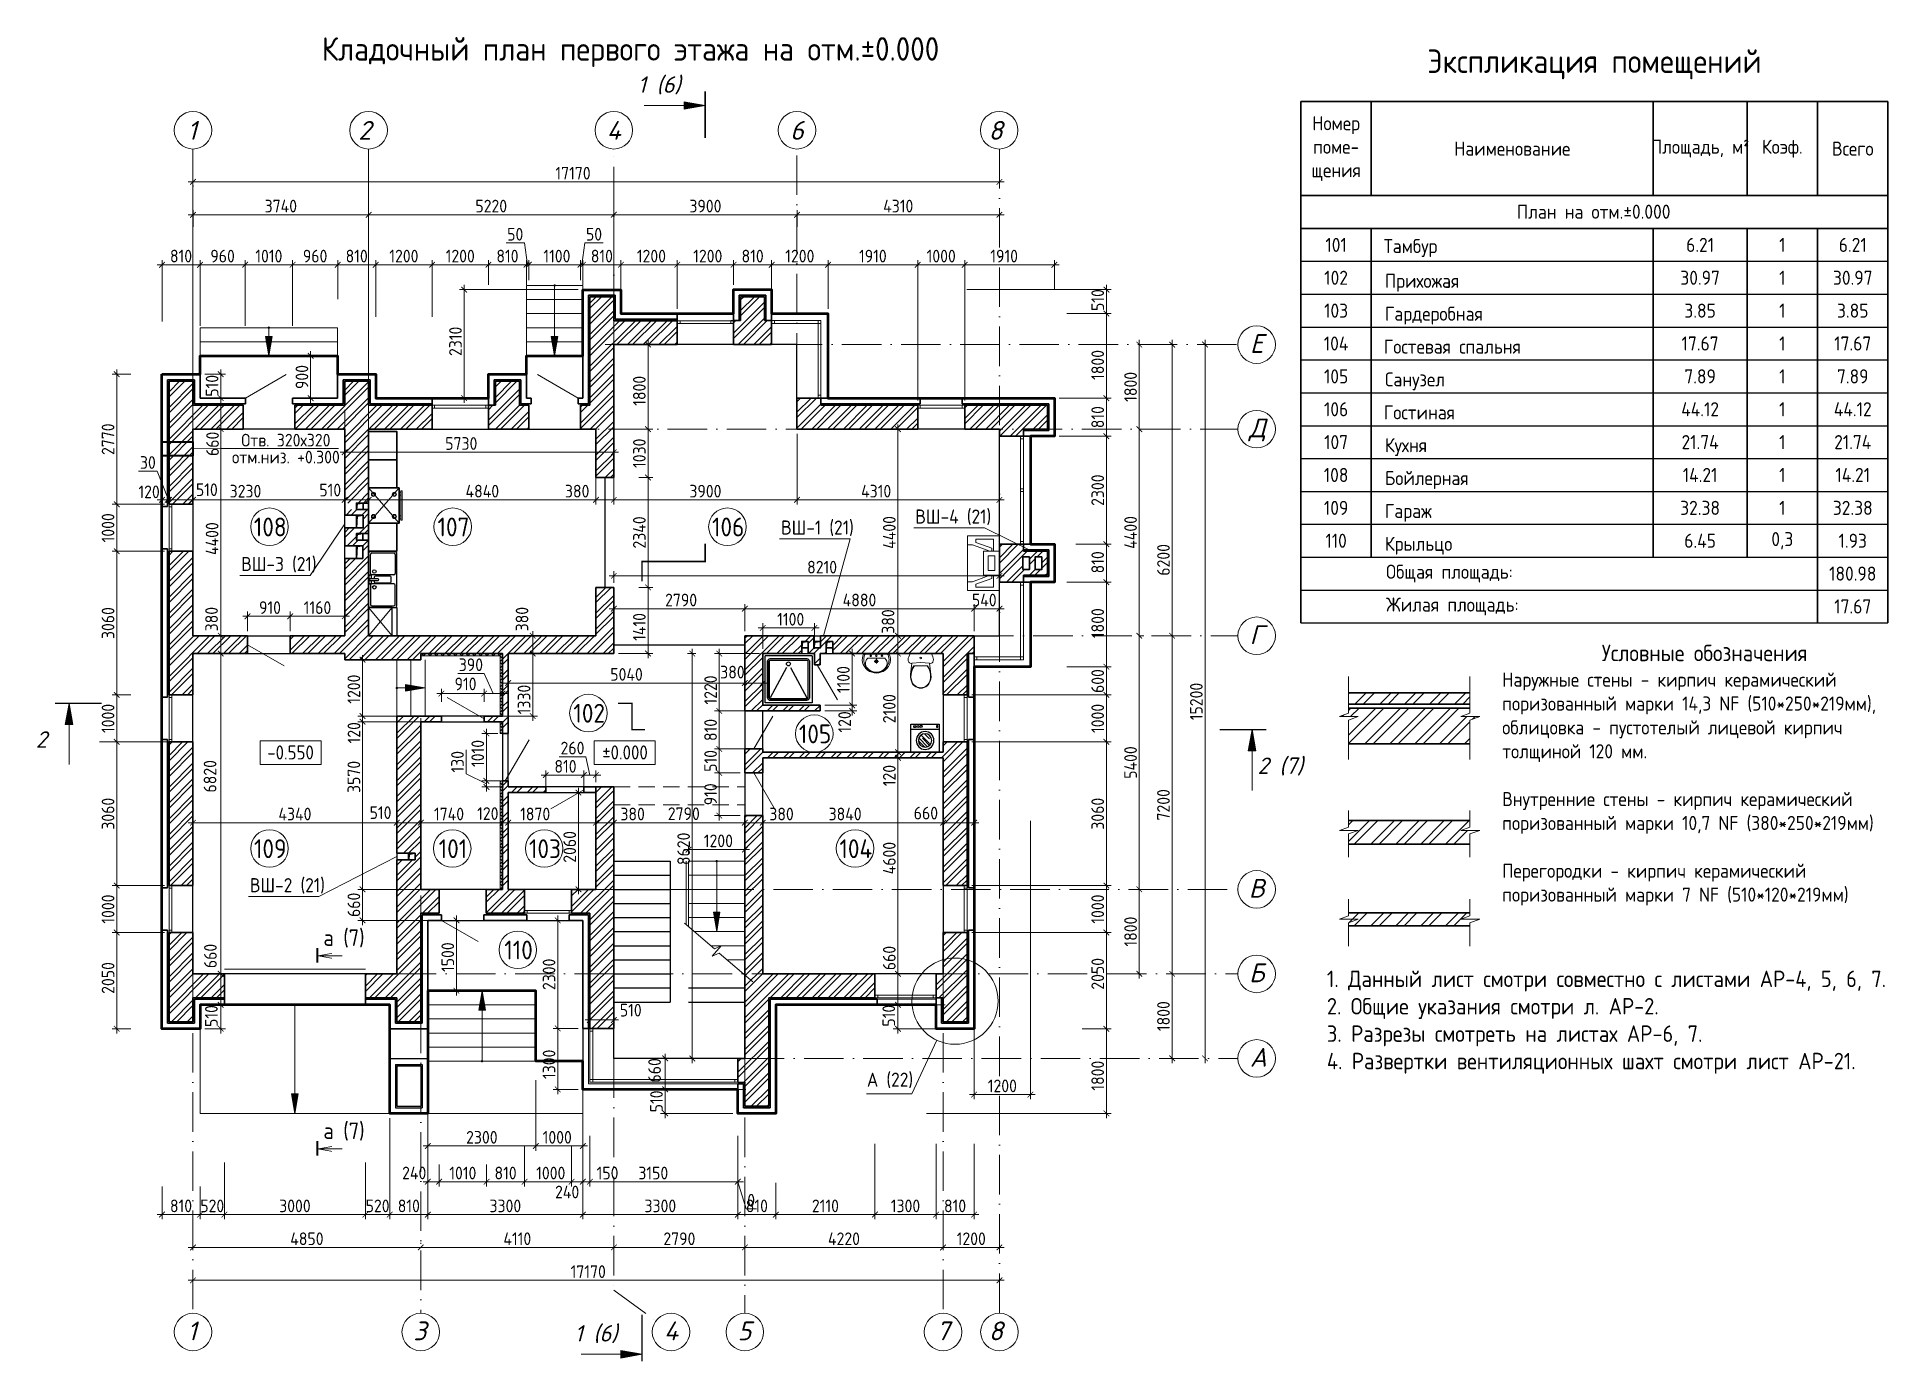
# Model space of a CAD drawing. Header units: millimetres. Extents: x 854812 to 1164625, y 589925 to 823301.
# Drawn here: x 957122 to 996531, y 722397 to 750612 of the extents above; entities that cross this region are included whole.
import ezdxf
from ezdxf.enums import TextEntityAlignment as Align

# ---------------------------------------------------------------- set-up
doc = ezdxf.new("R2010")
doc.units = ezdxf.units.MM
for name, pattern in [('ACAD_ISO10W100', [18, 12, -3, 0, -3]), ('JIS_08_15', [17.25, 15, -0.75, 0.75, -0.75]), ('НЕВИДИМАЯX2', [0.75, 0.5, -0.25])]:
    doc.linetypes.add(name, pattern=pattern)
doc.layers.get('Defpoints').update_dxf_attribs({"color": 40})
for name, color, linetype in [('F-text', 7, 'Continuous'), ('SANTEH', 7, 'Continuous'), ('МЕБЕЛЬ', 42, 'Continuous')]:
    doc.layers.add(name, color=color, linetype=linetype)
for name, color, linetype, lineweight in [('Text', 7, 'Continuous', 15), ('АР_Каркас_колонны-стены', 5, 'Continuous', 30), ('АР_Отделка_трапы-лотки', 133, 'Continuous', 13), ('АР_Стены_монолит', 170, 'Continuous', 30), ('АР_Текст', 120, 'Continuous', 9), ('АР_Текст_пояснения-выноски', 54, 'Continuous', 9), ('АР_Штрих_материалы', 27, 'Continuous', 9), ('ДВЕРИ', 184, 'Continuous', 18), ('задание', 31, 'Continuous', 15), ('задание ОВ', 6, 'Continuous', 40), ('МЕБЕЛЬ_ОБОРУДОВАНИЕ', 242, 'Continuous', 30), ('окна', 132, 'Continuous', 18), ('оси', 50, 'JIS_08_15', 9), ('размеры', 215, 'Continuous', 13), ('САНТЕХНИКА', 7, 'Continuous', 15), ('стены', 172, 'Continuous', 30), ('текст', 7, 'Continuous', 13), ('УКАЗАТЕЛЬ', 6, 'Continuous', 13), ('ФАСАД', 7, 'Continuous', 13), ('ШТРИХ', 142, 'Continuous', 13), ('штриховка', 8, 'Continuous', 9)]:
    doc.layers.add(name, color=color, linetype=linetype, lineweight=lineweight)
doc.styles.add('arial', font='isocpeur.ttf')
doc.styles.add('GOST 2.304', font='isocpeur.ttf', dxfattribs={"width": 0.9})
doc.styles.add('Isocpeur', font='isocpeui.ttf')
doc.dimstyles.new('1', dxfattribs={"dimscale": 100, "dimtxt": 2.7, "dimasz": 1.2, "dimexe": 1, "dimexo": 1, "dimgap": 0.5, "dimtad": 1, "dimdec": 0, "dimzin": 0, "dimdsep": 46, "dimtxsty": 'GOST 2.304', "dimblk": 'ARCHTICK', "dimcen": 0.09, "dimdle": 1, "dimclrd": 256, "dimclre": 256, "dimclrt": 7, "dimadec": 0, "dimazin": 0, "dimtfac": 1, "dimtdec": 0, "dimtmove": 1, "dimatfit": 3, "dimldrblk": 'ARCHTICK', "dimfxl": 100, "dimtolj": 1, "dimtzin": 0, "dimlwd": 5, "dimlwe": 5, "dimarcsym": 1})

msp = doc.modelspace()

# ---------------------------------------------------------------- texts
at = {"color": 7, "ltscale": 5, "style": 'GOST 2.304', "width": 0.9}
for p in [(963218.5, 731258), (963218.5, 727146.1)]:
    msp.add_text('a (7)', height=350, dxfattribs=at).set_placement(p)
at = {"layer": 'F-text', "linetype": 'Continuous', "style": 'GOST 2.304', "width": 0.9}
for s, p in [('ВШ-4 (21)', (975820.5, 740250.7)), ('ВШ-1 (21)', (972962.2, 740016.8)), ('ВШ-3 (21)', (961468.4, 739239.6)), ('ВШ-2 (21)', (961652.6, 732401.1))]:
    msp.add_text(s, height=300, dxfattribs=at).set_placement(p)
at = {"layer": 'Text', "color": 7, "style": 'GOST 2.304', "width": 0.9}
msp.add_text('Кладочный план первого этажа на отм.%%P0.000', height=500, dxfattribs=at).set_placement((969758, 750108.6), align=Align.CENTER)
at = {"layer": 'Text', "ltscale": 100, "style": 'GOST 2.304', "width": 0.9}
msp.add_text('Экспликация помещений', height=500, dxfattribs=at).set_placement((990280.7, 749847), align=Align.CENTER)
at = {"layer": 'Text', "ltscale": 5, "style": 'GOST 2.304', "width": 0.9}
msp.add_text('План на отм.%%P0.000', height=300, dxfattribs=at).set_placement((990265.3, 746742.2), align=Align.CENTER)
at = {"layer": 'Text', "style": 'GOST 2.304', "width": 0.9}
for s, p in [('Тамбур', (985795.3, 746009.5)), ('Прихожая', (985820, 745270.4)), ('Гардеробная', (985820, 744570.4)), ('Гостевая спальня', (985797, 743869.6)), ('Санузел', (985820, 743170.4)), ('Гостиная', (985797, 742469.6)), ('Кухня ', (985820, 741770.4)), ('Бойлерная', (985820, 741070.4)), ('Гараж', (985820, 740370.4)), ('Крыльцо ', (985820, 739670.4))]:
    msp.add_text(s, height=300, dxfattribs=at).set_placement(p)
at = {"layer": 'Text', "ltscale": 5, "char_height": 300, "style": 'GOST 2.304'}
for s, insert, width, attachment_point in [('Номер поме-\\Pщения', (984780.7, 748235.3, -22166.4), 1500, 5), ('Наименование ', (988530.7, 748235.3, -22166.4), 6000, 5), ('Площадь, м²', (992530.7, 748235.3, -22166.4), 2000, 5), ('Коэф.', (994280.7, 748235.3, -22166.4), 1500, 5), ('Всего', (995780.7, 748235.3, -22166.4), 1500, 5), ('101', (984780.7, 746185.3, -22166.4), 1500, 5), ('1', (994280.7, 746185.3, -22166.4), 1500, 5), ('102', (984780.7, 745485.3, -22166.4), 1500, 5), ('1', (994280.7, 745485.3, -22166.4), 1500, 5), ('103', (984780.7, 744785.3, -22166.4), 1500, 5), ('1', (994280.7, 744785.3, -22166.4), 1500, 5), ('104', (984780.7, 744085.3, -22166.4), 1500, 5), ('1', (994280.7, 744085.3, -22166.4), 1500, 5), ('105', (984780.7, 743385.3, -22166.4), 1500, 5), ('1', (994280.7, 743385.3, -22166.4), 1500, 5), ('106', (984780.7, 742685.3, -22166.4), 1500, 5), ('1', (994280.7, 742685.3, -22166.4), 1500, 5), ('107', (984780.7, 741985.3, -22166.4), 1500, 5), ('1', (994280.7, 741985.3, -22166.4), 1500, 5), ('108', (984780.7, 741285.3, -22166.4), 1500, 5), ('1', (994280.7, 741285.3, -22166.4), 1500, 5), ('109', (984780.7, 740585.3, -22166.4), 1500, 5), ('1', (994280.7, 740585.3, -22166.4), 1500, 5), ('110', (984780.7, 739885.3, -22166.4), 1500, 5), ('0,3', (994280.7, 739885.3, -22166.4), 1500, 5), ('Общая площадь:', (985845.1, 739185.3, -22166.4), 5685.6, 4), ('Жилая площадь:', (985845.1, 738485.3, -22166.4), 5685.6, 4)]:
    msp.add_mtext(s, dxfattribs=dict(at, insert=insert, width=width, attachment_point=attachment_point))
at = {"layer": 'Text', "color": 7, "char_height": 300, "attachment_point": 5, "style": 'GOST 2.304'}
for s, insert, width in [('{\\fISOCPEUR|b0|i0|c161|p34;\\C256;6.21}', (992530.7, 746185.3), 2000), ('{\\fISOCPEUR|b0|i0|c161|p34;\\C256;6.21}', (995780.7, 746185.3), 1500), ('{\\fISOCPEUR|b0|i0|c161|p34;\\C256;30.97}', (992530.7, 745485.3), 2000), ('{\\fISOCPEUR|b0|i0|c161|p34;\\C256;30.97}', (995780.7, 745485.3), 1500), ('{\\fISOCPEUR|b0|i0|c161|p34;\\C256;3.85}', (992530.7, 744785.3), 2000), ('{\\fISOCPEUR|b0|i0|c161|p34;\\C256;3.85}', (995780.7, 744785.3), 1500), ('{\\fISOCPEUR|b0|i0|c161|p34;\\C256;17.67}', (992530.7, 744085.3), 2000), ('{\\fISOCPEUR|b0|i0|c161|p34;\\C256;17.67}', (995780.7, 744085.3), 1500), ('{\\fISOCPEUR|b0|i0|c161|p34;\\C256;7.89}', (992530.7, 743385.3), 2000), ('{\\fISOCPEUR|b0|i0|c161|p34;\\C256;7.89}', (995780.7, 743385.3), 1500), ('{\\fISOCPEUR|b0|i0|c161|p34;\\C256;44.12}', (992530.7, 742685.3), 2000), ('{\\fISOCPEUR|b0|i0|c161|p34;\\C256;44.12}', (995780.7, 742685.3), 1500), ('{\\fISOCPEUR|b0|i0|c161|p34;\\C256;21.74}', (992530.7, 741985.3), 2000), ('{\\fISOCPEUR|b0|i0|c161|p34;\\C256;21.74}', (995780.7, 741985.3), 1500), ('{\\fISOCPEUR|b0|i0|c161|p34;\\C256;14.21}', (992530.7, 741285.3), 2000), ('{\\fISOCPEUR|b0|i0|c161|p34;\\C256;14.21}', (995780.7, 741285.3), 1500), ('{\\fISOCPEUR|b0|i0|c161|p34;\\C256;32.38}', (992530.7, 740585.3), 2000), ('{\\fISOCPEUR|b0|i0|c161|p34;\\C256;32.38}', (995780.7, 740585.3), 1500), ('{\\fISOCPEUR|b0|i0|c161|p34;\\C256;6.45}', (992530.7, 739885.3), 2000), ('{\\fISOCPEUR|b0|i0|c161|p34;\\C256;1.93}', (995780.7, 739885.3), 1500), ('{\\fISOCPEUR|b0|i0|c161|p34;\\C256;180.98}', (995780.7, 739185.3), 1500), ('{\\fISOCPEUR|b0|i0|c161|p34;\\C256;17.67}', (995780.7, 738485.3), 1500)]:
    msp.add_mtext(s, dxfattribs=dict(at, insert=insert, width=width))
at = {"layer": 'Text', "color": 1, "ltscale": 50, "insert": (984585.1, 730730.9), "char_height": 350, "width": 15545.864, "attachment_point": 1, "style": 'GOST 2.304'}
msp.add_mtext('{\\C256;1. Данный лист смотри совместно с листами} {\\C5;АР-4, 5, 6, 7.\\P\\C256;2. Общие указания смотри л. \\C5;АР-2.\\P\\pt7341.6,28140;\\C256;3. Разрезы смотреть на листах \\C5;АР-6, 7.\\P\\C256;4. \\C0;Развертки вентиляционных шахт\\C256; смотри лист \\C5;АР-21.}', dxfattribs=at)
at = {"layer": 'АР_Текст', "insert": (988316.7, 737670.4), "char_height": 350, "width": 8604.596, "attachment_point": 1, "line_spacing_factor": 1.016949, "style": 'arial'}
msp.add_mtext('\\pi2120.9;{\\W0.9;\\C7;Условные обозначения\\P\\pi0;\\H0.85714x;Наружные стены - кирпич керамический поризованный марки 14,3 NF (510*250*219мм),\\Pоблицовка - пустотелый лицевой кирпич толщиной 120 мм.\\P\\PВнутренние стены - кирпич керамический поризованный марки 10,7 NF (380*250*219мм)\\P\\PПерегородки - кирпич керамический поризованный марки 7 NF (510*120*219мм) }', dxfattribs=at)
at = {"layer": 'задание', "insert": (962420.9, 741847.2), "char_height": 270, "width": 2773.05, "attachment_point": 5, "line_spacing_factor": 0.8, "style": 'GOST 2.304'}
msp.add_mtext('Отв. 320х320\\Pотм.низ. +0.300', dxfattribs=at)
at = {"layer": 'стены', "color": 7, "linetype": 'Continuous', "char_height": 300, "width": 1134.753, "attachment_point": 9, "style": 'arial'}
for s, insert in [('{\\W0.87;-0.550}', (963016.5, 735227.2)), ('{\\W0.87;%%P0.000}', (970126.1, 735227.2))]:
    msp.add_mtext(s, dxfattribs=dict(at, insert=insert))
at = {"layer": 'текст', "color": 7, "style": 'Isocpeur'}
for s, p in [('1 (6)', (969912.5, 749424.2)), ('2', (957096.6, 735477.9)), ('2 (7)', (983108.4, 734919.7)), ('1 (6)', (968567.3, 722832.6))]:
    msp.add_text(s, height=350, dxfattribs=at).set_placement(p)
for s, p in [('1', (960423.5, 748424.2)), ('2', (964100.2, 748424.2)), ('4', (969401.4, 748424.2)), ('6', (973301.4, 748424.2)), ('8', (977532.4, 748424.2)), ('Е', (983091.8, 743885.5)), ('Д', (983104.8, 742085.2)), ('Г', (983088.7, 737685.5)), ('В', (983090, 732285.2)), ('Б', (983090, 730485.2)), ('А', (983125.1, 728685.2)), ('1', (960422.9, 722859.6)), ('3', (965272.9, 722859.6)), ('4', (970619.1, 722859.6)), ('5', (972185, 722859.6)), ('7', (976411.4, 722859.6)), ('8', (977537.4, 722859.6))]:
    msp.add_text(s, height=400, dxfattribs=at).set_placement(p, align=Align.CENTER)
at = {"layer": 'текст', "color": 7, "style": 'GOST 2.304', "width": 0.9}
for s, p in [('108', (962087.2, 739978.4)), ('107', (965988.4, 739978.4)), ('106', (971837.3, 739978.4)), ('102', (968878.3, 736011.8)), ('105', (973687.1, 735572.6)), ('109', (962087.2, 733127.3)), ('101', (965978.4, 733127.3)), ('103', (967936.6, 733127.3)), ('104', (974555, 733127.3)), ('110', (967374.2, 730970.2))]:
    msp.add_text(s, height=400, dxfattribs=at).set_placement(p, align=Align.CENTER)
at = {"layer": 'текст', "color": 7, "ltscale": 0.5, "style": 'GOST 2.304', "width": 0.9}
msp.add_text('А (22)', height=300, dxfattribs=at).set_placement((975283.2, 728410.1), align=Align.MIDDLE)

# ---------------------------------------------------------------- blocks, each defined once
blk = doc.blocks.new('_ArchTick')
at = {"color": 0, "linetype": 'ByBlock', "const_width": 0.15}
blk.add_lwpolyline([(-0.5, -0.5), (0.5, 0.5)], dxfattribs=at)
blk = doc.blocks.new('*D9')
at = {"layer": 'Defpoints', "color": 0, "ltscale": 0.1}
for p in [(972573, 733881), (972573, 733520), (976413, 733681)]:
    blk.add_point(p, dxfattribs=at)
at = {"layer": 'размеры', "lineweight": 5, "ltscale": 0.1}
for p, q in [((976513, 733881), (972473, 733881)), ((972573, 733620), (972573, 733981)), ((976413, 733781), (976413, 733981))]:
    blk.add_line(p, q, dxfattribs=at)
at = {"layer": 'размеры', "lineweight": 5, "ltscale": 0.1, "xscale": 120, "yscale": 120, "zscale": 120, "rotation": 180}
blk.add_blockref('_ArchTick', (972573, 733881), dxfattribs=at)
at = {"layer": 'размеры', "lineweight": 5, "ltscale": 0.1, "xscale": 120, "yscale": 120, "zscale": 120}
blk.add_blockref('_ArchTick', (976413, 733881), dxfattribs=at)
at = {"layer": 'размеры', "color": 7, "ltscale": 0.1, "insert": (974327, 734066), "char_height": 270, "attachment_point": 5, "style": 'GOST 2.304'}
blk.add_mtext('\\A1;3840', dxfattribs=at)
blk = doc.blocks.new('*D10')
at = {"layer": 'Defpoints', "color": 0, "ltscale": 0.1}
for p in [(974963, 727145), (976263, 725991), (974963, 725536)]:
    blk.add_point(p, dxfattribs=at)
at = {"layer": 'размеры', "lineweight": 5, "ltscale": 0.1}
for p, q in [((974963, 727045), (974963, 725436)), ((976363, 725536), (974863, 725536)), ((976263, 725891), (976263, 725436))]:
    blk.add_line(p, q, dxfattribs=at)
at = {"layer": 'размеры', "lineweight": 5, "ltscale": 0.1, "xscale": 120, "yscale": 120, "zscale": 120, "rotation": 180}
blk.add_blockref('_ArchTick', (974963, 725536), dxfattribs=at)
at = {"layer": 'размеры', "lineweight": 5, "ltscale": 0.1, "xscale": 120, "yscale": 120, "zscale": 120}
blk.add_blockref('_ArchTick', (976263, 725536), dxfattribs=at)
at = {"layer": 'размеры', "color": 7, "ltscale": 0.1, "insert": (975613, 725721), "char_height": 270, "attachment_point": 5, "style": 'GOST 2.304'}
blk.add_mtext('\\A1;1300', dxfattribs=at)
blk = doc.blocks.new('*D11')
at = {"layer": 'Defpoints', "color": 0, "ltscale": 0.1}
for p in [(972853, 726312), (974963, 725991), (972853, 725536)]:
    blk.add_point(p, dxfattribs=at)
at = {"layer": 'размеры', "lineweight": 5, "ltscale": 0.1}
for p, q in [((972853, 726212), (972853, 725436)), ((975063, 725536), (972753, 725536)), ((974963, 725891), (974963, 725436))]:
    blk.add_line(p, q, dxfattribs=at)
at = {"layer": 'размеры', "lineweight": 5, "ltscale": 0.1, "xscale": 120, "yscale": 120, "zscale": 120, "rotation": 180}
blk.add_blockref('_ArchTick', (972853, 725536), dxfattribs=at)
at = {"layer": 'размеры', "lineweight": 5, "ltscale": 0.1, "xscale": 120, "yscale": 120, "zscale": 120}
blk.add_blockref('_ArchTick', (974963, 725536), dxfattribs=at)
at = {"layer": 'размеры', "color": 7, "ltscale": 0.1, "insert": (973908, 725721), "char_height": 270, "attachment_point": 5, "style": 'GOST 2.304'}
blk.add_mtext('\\A1;2110', dxfattribs=at)
blk = doc.blocks.new('*D12')
at = {"layer": 'Defpoints', "color": 0, "ltscale": 0.1}
for p in [(976263, 727145), (977073, 727145), (976263, 725536)]:
    blk.add_point(p, dxfattribs=at)
at = {"layer": 'размеры', "lineweight": 5, "ltscale": 0.1}
for p, q in [((976263, 727045), (976263, 725436)), ((977073, 727045), (977073, 725436)), ((977173, 725536), (976163, 725536))]:
    blk.add_line(p, q, dxfattribs=at)
at = {"layer": 'размеры', "lineweight": 5, "ltscale": 0.1, "xscale": 120, "yscale": 120, "zscale": 120, "rotation": 180}
blk.add_blockref('_ArchTick', (976263, 725536), dxfattribs=at)
at = {"layer": 'размеры', "lineweight": 5, "ltscale": 0.1, "xscale": 120, "yscale": 120, "zscale": 120}
blk.add_blockref('_ArchTick', (977073, 725536), dxfattribs=at)
at = {"layer": 'размеры', "color": 7, "ltscale": 0.1, "insert": (976668, 725721), "char_height": 270, "attachment_point": 5, "style": 'GOST 2.304'}
blk.add_mtext('\\A1;810', dxfattribs=at)
blk = doc.blocks.new('*D13')
at = {"layer": 'Defpoints', "color": 0, "ltscale": 0.1}
for p in [(975453, 735262), (975471, 735262), (975471, 730662)]:
    blk.add_point(p, dxfattribs=at)
at = {"layer": 'размеры', "lineweight": 5, "ltscale": 0.1}
for p, q in [((975371, 735262), (975353, 735262)), ((975453, 730562), (975453, 735362)), ((975371, 730662), (975353, 730662))]:
    blk.add_line(p, q, dxfattribs=at)
at = {"layer": 'размеры', "lineweight": 5, "ltscale": 0.1, "xscale": 120, "yscale": 120, "zscale": 120}
for p, rotation in [((975453, 735262), 90), ((975453, 730662), 270)]:
    blk.add_blockref('_ArchTick', p, dxfattribs=dict(at, rotation=rotation))
at = {"layer": 'размеры', "color": 7, "ltscale": 0.1, "insert": (975268, 733127), "char_height": 270, "attachment_point": 5, "rotation": 90, "style": 'GOST 2.304'}
blk.add_mtext('\\A1;4600', dxfattribs=at)
blk = doc.blocks.new('*D14')
at = {"layer": 'Defpoints', "color": 0, "ltscale": 0.1}
for p in [(975453, 730662), (975453, 730002), (975453, 730002)]:
    blk.add_point(p, dxfattribs=at)
at = {"layer": 'размеры', "lineweight": 5, "ltscale": 0.1}
blk.add_line((975453, 730762), (975453, 729902), dxfattribs=at)
at = {"layer": 'размеры', "lineweight": 5, "ltscale": 0.1, "xscale": 120, "yscale": 120, "zscale": 120}
for p, rotation in [((975453, 730662), 90), ((975453, 730002), 270)]:
    blk.add_blockref('_ArchTick', p, dxfattribs=dict(at, rotation=rotation))
at = {"layer": 'размеры', "color": 7, "ltscale": 0.1, "insert": (975268, 730999), "char_height": 270, "attachment_point": 5, "rotation": 90, "style": 'GOST 2.304'}
blk.add_mtext('\\A1;660', dxfattribs=at)
blk = doc.blocks.new('*D15')
at = {"layer": 'Defpoints', "color": 0, "ltscale": 0.1}
for p in [(972193, 737017), (967153, 736855), (967153, 736627)]:
    blk.add_point(p, dxfattribs=at)
at = {"layer": 'размеры', "lineweight": 5, "ltscale": 0.1}
for p, q in [((967153, 736727), (967153, 736955)), ((972293, 736855), (967053, 736855)), ((972193, 736917), (972193, 736755))]:
    blk.add_line(p, q, dxfattribs=at)
at = {"layer": 'размеры', "lineweight": 5, "ltscale": 0.1, "xscale": 120, "yscale": 120, "zscale": 120, "rotation": 180}
blk.add_blockref('_ArchTick', (967153, 736855), dxfattribs=at)
at = {"layer": 'размеры', "lineweight": 5, "ltscale": 0.1, "xscale": 120, "yscale": 120, "zscale": 120}
blk.add_blockref('_ArchTick', (972193, 736855), dxfattribs=at)
at = {"layer": 'размеры', "color": 7, "ltscale": 0.1, "insert": (969673, 737040), "char_height": 270, "attachment_point": 5, "style": 'GOST 2.304'}
blk.add_mtext('\\A1;5040', dxfattribs=at)
blk = doc.blocks.new('*D16')
at = {"layer": 'Defpoints', "color": 0, "ltscale": 0.1}
for p in [(979242, 742112), (979141, 739812), (979890, 739812)]:
    blk.add_point(p, dxfattribs=at)
at = {"layer": 'размеры', "lineweight": 5, "ltscale": 0.1}
for p, q in [((979342, 742112), (979990, 742112)), ((979890, 742212), (979890, 739712)), ((979241, 739812), (979990, 739812))]:
    blk.add_line(p, q, dxfattribs=at)
at = {"layer": 'размеры', "lineweight": 5, "ltscale": 0.1, "xscale": 120, "yscale": 120, "zscale": 120}
for p, rotation in [((979890, 742112), 90), ((979890, 739812), 270)]:
    blk.add_blockref('_ArchTick', p, dxfattribs=dict(at, rotation=rotation))
at = {"layer": 'размеры', "color": 7, "ltscale": 0.1, "insert": (979705, 740962), "char_height": 270, "attachment_point": 5, "rotation": 90, "style": 'GOST 2.304'}
blk.add_mtext('\\A1;2300', dxfattribs=at)
blk = doc.blocks.new('*D17')
at = {"layer": 'Defpoints', "color": 0, "ltscale": 0.1}
for p in [(976045, 742262), (975453, 737862), (976045, 737862)]:
    blk.add_point(p, dxfattribs=at)
at = {"layer": 'размеры', "lineweight": 5, "ltscale": 0.1}
for p, q in [((975945, 742262), (975353, 742262)), ((975453, 742362), (975453, 737762)), ((975945, 737862), (975353, 737862))]:
    blk.add_line(p, q, dxfattribs=at)
at = {"layer": 'размеры', "lineweight": 5, "ltscale": 0.1, "xscale": 120, "yscale": 120, "zscale": 120}
for p, rotation in [((975453, 742262), 90), ((975453, 737862), 270)]:
    blk.add_blockref('_ArchTick', p, dxfattribs=dict(at, rotation=rotation))
at = {"layer": 'размеры', "color": 7, "ltscale": 0.1, "insert": (975268, 740062), "char_height": 270, "attachment_point": 5, "rotation": 90, "style": 'GOST 2.304'}
blk.add_mtext('\\A1;4400', dxfattribs=at)
blk = doc.blocks.new('*D18')
at = {"layer": 'Defpoints', "color": 0, "ltscale": 0.1}
for p in [(978273, 734021), (977073, 729601), (978273, 728091)]:
    blk.add_point(p, dxfattribs=at)
at = {"layer": 'размеры', "lineweight": 5, "ltscale": 0.1}
for p, q in [((978273, 733921), (978273, 727991)), ((977073, 729501), (977073, 727991)), ((976973, 728091), (978373, 728091))]:
    blk.add_line(p, q, dxfattribs=at)
at = {"layer": 'размеры', "lineweight": 5, "ltscale": 0.1, "xscale": 120, "yscale": 120, "zscale": 120, "rotation": 180}
blk.add_blockref('_ArchTick', (977073, 728091), dxfattribs=at)
at = {"layer": 'размеры', "lineweight": 5, "ltscale": 0.1, "xscale": 120, "yscale": 120, "zscale": 120}
blk.add_blockref('_ArchTick', (978273, 728091), dxfattribs=at)
at = {"layer": 'размеры', "color": 7, "ltscale": 0.1, "insert": (977675, 728276), "char_height": 270, "attachment_point": 5, "style": 'GOST 2.304'}
blk.add_mtext('\\A1;1200', dxfattribs=at)
blk = doc.blocks.new('*D19')
at = {"layer": 'Defpoints', "color": 0, "ltscale": 0.1}
for p in [(978951, 739002), (978951, 737202), (979890, 737202)]:
    blk.add_point(p, dxfattribs=at)
at = {"layer": 'размеры', "lineweight": 5, "ltscale": 0.1}
for p, q in [((979051, 739002), (979990, 739002)), ((979890, 739102), (979890, 737102)), ((979051, 737202), (979990, 737202))]:
    blk.add_line(p, q, dxfattribs=at)
at = {"layer": 'размеры', "lineweight": 5, "ltscale": 0.1, "xscale": 120, "yscale": 120, "zscale": 120}
for p, rotation in [((979890, 739002), 90), ((979890, 737202), 270)]:
    blk.add_blockref('_ArchTick', p, dxfattribs=dict(at, rotation=rotation))
at = {"layer": 'размеры', "color": 7, "ltscale": 0.1, "insert": (979705, 738130), "char_height": 270, "attachment_point": 5, "rotation": 90, "style": 'GOST 2.304'}
blk.add_mtext('\\A1;1800', dxfattribs=at)
blk = doc.blocks.new('*D20')
at = {"layer": 'Defpoints', "color": 0, "ltscale": 0.1}
for p in [(975453, 737862), (975557, 737862), (975557, 737482)]:
    blk.add_point(p, dxfattribs=at)
at = {"layer": 'размеры', "lineweight": 5, "ltscale": 0.1}
for p, q in [((975457, 737862), (975353, 737862)), ((975453, 737382), (975453, 737962)), ((975457, 737482), (975353, 737482))]:
    blk.add_line(p, q, dxfattribs=at)
at = {"layer": 'размеры', "lineweight": 5, "ltscale": 0.1, "xscale": 120, "yscale": 120, "zscale": 120}
for p, rotation in [((975453, 737862), 90), ((975453, 737482), 270)]:
    blk.add_blockref('_ArchTick', p, dxfattribs=dict(at, rotation=rotation))
at = {"layer": 'размеры', "color": 7, "ltscale": 0.1, "insert": (975241, 738165), "char_height": 270, "attachment_point": 5, "rotation": 90, "style": 'GOST 2.304'}
blk.add_mtext('\\A1;380', dxfattribs=at)
blk = doc.blocks.new('*D21')
at = {"layer": 'Defpoints', "color": 0, "ltscale": 0.1}
for p in [(978951, 744722), (979890, 744722), (978951, 742922)]:
    blk.add_point(p, dxfattribs=at)
at = {"layer": 'размеры', "lineweight": 5, "ltscale": 0.1}
for p, q in [((979051, 744722), (979990, 744722)), ((979890, 742822), (979890, 744822)), ((979051, 742922), (979990, 742922))]:
    blk.add_line(p, q, dxfattribs=at)
at = {"layer": 'размеры', "lineweight": 5, "ltscale": 0.1, "xscale": 120, "yscale": 120, "zscale": 120}
for p, rotation in [((979890, 744722), 90), ((979890, 742922), 270)]:
    blk.add_blockref('_ArchTick', p, dxfattribs=dict(at, rotation=rotation))
at = {"layer": 'размеры', "color": 7, "ltscale": 0.1, "insert": (979705, 743629), "char_height": 270, "attachment_point": 5, "rotation": 90, "style": 'GOST 2.304'}
blk.add_mtext('\\A1;1800', dxfattribs=at)
blk = doc.blocks.new('*D22')
at = {"layer": 'Defpoints', "color": 0, "ltscale": 0.1}
for p in [(970753, 745762), (971953, 745232), (970753, 744722)]:
    blk.add_point(p, dxfattribs=at)
at = {"layer": 'размеры', "lineweight": 5, "ltscale": 0.1}
for p, q in [((972053, 745762), (970653, 745762)), ((970753, 744822), (970753, 745862)), ((971953, 745332), (971953, 745862))]:
    blk.add_line(p, q, dxfattribs=at)
at = {"layer": 'размеры', "lineweight": 5, "ltscale": 0.1, "xscale": 120, "yscale": 120, "zscale": 120, "rotation": 180}
blk.add_blockref('_ArchTick', (970753, 745762), dxfattribs=at)
at = {"layer": 'размеры', "lineweight": 5, "ltscale": 0.1, "xscale": 120, "yscale": 120, "zscale": 120}
blk.add_blockref('_ArchTick', (971953, 745762), dxfattribs=at)
at = {"layer": 'размеры', "color": 7, "ltscale": 0.1, "insert": (971403, 745947), "char_height": 270, "attachment_point": 5, "style": 'GOST 2.304'}
blk.add_mtext('\\A1;1200', dxfattribs=at)
blk = doc.blocks.new('*D23')
at = {"layer": 'Defpoints', "color": 0, "ltscale": 0.1}
for p in [(972763, 745762), (972763, 744722), (973963, 744722)]:
    blk.add_point(p, dxfattribs=at)
at = {"layer": 'размеры', "lineweight": 5, "ltscale": 0.1}
for p, q in [((974063, 745762), (972663, 745762)), ((972763, 744822), (972763, 745862)), ((973963, 744822), (973963, 745862))]:
    blk.add_line(p, q, dxfattribs=at)
at = {"layer": 'размеры', "lineweight": 5, "ltscale": 0.1, "xscale": 120, "yscale": 120, "zscale": 120, "rotation": 180}
blk.add_blockref('_ArchTick', (972763, 745762), dxfattribs=at)
at = {"layer": 'размеры', "lineweight": 5, "ltscale": 0.1, "xscale": 120, "yscale": 120, "zscale": 120}
blk.add_blockref('_ArchTick', (973963, 745762), dxfattribs=at)
at = {"layer": 'размеры', "color": 7, "ltscale": 0.1, "insert": (973363, 745947), "char_height": 270, "attachment_point": 5, "style": 'GOST 2.304'}
blk.add_mtext('\\A1;1200', dxfattribs=at)
blk = doc.blocks.new('*D24')
at = {"layer": 'Defpoints', "color": 0, "ltscale": 0.1}
for p in [(971953, 745762), (971953, 745232), (972763, 745232)]:
    blk.add_point(p, dxfattribs=at)
at = {"layer": 'размеры', "lineweight": 5, "ltscale": 0.1}
for p, q in [((972863, 745762), (971853, 745762)), ((971953, 745332), (971953, 745862)), ((972763, 745332), (972763, 745862))]:
    blk.add_line(p, q, dxfattribs=at)
at = {"layer": 'размеры', "lineweight": 5, "ltscale": 0.1, "xscale": 120, "yscale": 120, "zscale": 120, "rotation": 180}
blk.add_blockref('_ArchTick', (971953, 745762), dxfattribs=at)
at = {"layer": 'размеры', "lineweight": 5, "ltscale": 0.1, "xscale": 120, "yscale": 120, "zscale": 120}
blk.add_blockref('_ArchTick', (972763, 745762), dxfattribs=at)
at = {"layer": 'размеры', "color": 7, "ltscale": 0.1, "insert": (972358, 745947), "char_height": 270, "attachment_point": 5, "style": 'GOST 2.304'}
blk.add_mtext('\\A1;810', dxfattribs=at)
blk = doc.blocks.new('*D25')
at = {"layer": 'Defpoints', "color": 0, "ltscale": 0.1}
for p in [(968693, 745762), (967593, 745509), (968693, 745509)]:
    blk.add_point(p, dxfattribs=at)
at = {"layer": 'размеры', "lineweight": 5, "ltscale": 0.1}
for p, q in [((967493, 745762), (968793, 745762)), ((967593, 745609), (967593, 745862)), ((968693, 745609), (968693, 745862))]:
    blk.add_line(p, q, dxfattribs=at)
at = {"layer": 'размеры', "lineweight": 5, "ltscale": 0.1, "xscale": 120, "yscale": 120, "zscale": 120, "rotation": 180}
blk.add_blockref('_ArchTick', (967593, 745762), dxfattribs=at)
at = {"layer": 'размеры', "lineweight": 5, "ltscale": 0.1, "xscale": 120, "yscale": 120, "zscale": 120}
blk.add_blockref('_ArchTick', (968693, 745762), dxfattribs=at)
at = {"layer": 'размеры', "color": 7, "ltscale": 0.1, "insert": (968191, 745947), "char_height": 270, "attachment_point": 5, "style": 'GOST 2.304'}
blk.add_mtext('\\A1;1100', dxfattribs=at)
blk = doc.blocks.new('*D26')
at = {"layer": 'Defpoints', "color": 0, "ltscale": 0.1}
for p in [(968743, 727002), (972043, 726292), (968743, 725536)]:
    blk.add_point(p, dxfattribs=at)
at = {"layer": 'размеры', "lineweight": 5, "ltscale": 0.1}
for p, q in [((968743, 726902), (968743, 725436)), ((972043, 726192), (972043, 725436)), ((972143, 725536), (968643, 725536))]:
    blk.add_line(p, q, dxfattribs=at)
at = {"layer": 'размеры', "lineweight": 5, "ltscale": 0.1, "xscale": 120, "yscale": 120, "zscale": 120, "rotation": 180}
blk.add_blockref('_ArchTick', (968743, 725536), dxfattribs=at)
at = {"layer": 'размеры', "lineweight": 5, "ltscale": 0.1, "xscale": 120, "yscale": 120, "zscale": 120}
blk.add_blockref('_ArchTick', (972043, 725536), dxfattribs=at)
at = {"layer": 'размеры', "color": 7, "ltscale": 0.1, "insert": (970393, 725721), "char_height": 270, "attachment_point": 5, "style": 'GOST 2.304'}
blk.add_mtext('\\A1;3300', dxfattribs=at)
blk = doc.blocks.new('ок1000')
at = {"layer": 'окна', "ltscale": 0.1}
for p, q in [((962542, 736582), (962542, 735582)), ((961882, 736532), (961882, 735632))]:
    blk.add_line(p, q, dxfattribs=at)
for points in [[(962092, 735582), (962092, 736582), (962032, 736582), (962032, 735582)], [(962092, 736530), (962092, 736582), (962032, 736582), (962032, 736530)], [(962092, 735634), (962092, 735582), (962032, 735582), (962032, 735634)]]:
    blk.add_lwpolyline(points, close=True, dxfattribs=at)
blk = doc.blocks.new('*D28')
at = {"layer": 'Defpoints', "color": 0, "lineweight": 50, "ltscale": 0.1}
for p in [(972033, 728202), (970496, 727692), (972033, 727692)]:
    blk.add_point(p, dxfattribs=at)
at = {"layer": 'размеры', "lineweight": 5, "ltscale": 0.1}
for p, q in [((970496, 728302), (970496, 727592)), ((971933, 728202), (970396, 728202)), ((971933, 727692), (970396, 727692))]:
    blk.add_line(p, q, dxfattribs=at)
at = {"layer": 'размеры', "lineweight": 5, "ltscale": 0.1, "xscale": 120, "yscale": 120, "zscale": 120}
for p, rotation in [((970496, 728202), 90), ((970496, 727692), 270)]:
    blk.add_blockref('_ArchTick', p, dxfattribs=dict(at, rotation=rotation))
at = {"layer": 'размеры', "color": 7, "ltscale": 0.1, "insert": (970311, 727947), "char_height": 270, "attachment_point": 5, "rotation": 90, "style": 'GOST 2.304'}
blk.add_mtext('\\A1;510', dxfattribs=at)
blk = doc.blocks.new('*D29')
at = {"layer": 'Defpoints', "color": 0, "ltscale": 0.1}
for p in [(975420, 737482), (975420, 735382), (975453, 735382)]:
    blk.add_point(p, dxfattribs=at)
at = {"layer": 'размеры', "lineweight": 5, "ltscale": 0.1}
for p, q in [((975453, 737582), (975453, 735282)), ((975520, 737482), (975553, 737482)), ((975520, 735382), (975553, 735382))]:
    blk.add_line(p, q, dxfattribs=at)
at = {"layer": 'размеры', "lineweight": 5, "ltscale": 0.1, "xscale": 120, "yscale": 120, "zscale": 120}
for p, rotation in [((975453, 737482), 90), ((975453, 735382), 270)]:
    blk.add_blockref('_ArchTick', p, dxfattribs=dict(at, rotation=rotation))
at = {"layer": 'размеры', "color": 7, "ltscale": 0.1, "insert": (975268, 736309), "char_height": 270, "attachment_point": 5, "rotation": 90, "style": 'GOST 2.304'}
blk.add_mtext('\\A1;2100', dxfattribs=at)
blk = doc.blocks.new('*D30')
at = {"layer": 'Defpoints', "color": 0, "lineweight": 50, "ltscale": 0.1}
for p in [(971074, 737482), (971249, 737482), (971199, 728862, 0)]:
    blk.add_point(p, dxfattribs=at)
at = {"layer": 'размеры', "lineweight": 5, "ltscale": 0.1}
for p, q in [((971149, 737482), (970974, 737482)), ((971074, 728762), (971074, 737582)), ((971099, 728862), (970974, 728862))]:
    blk.add_line(p, q, dxfattribs=at)
at = {"layer": 'размеры', "lineweight": 5, "ltscale": 0.1, "xscale": 120, "yscale": 120, "zscale": 120}
for p, rotation in [((971074, 737482), 90), ((971074, 728862), 270)]:
    blk.add_blockref('_ArchTick', p, dxfattribs=dict(at, rotation=rotation))
at = {"layer": 'размеры', "color": 7, "ltscale": 0.1, "insert": (970889, 733325), "char_height": 270, "attachment_point": 5, "rotation": 90, "style": 'GOST 2.304'}
blk.add_mtext('\\A1;8620', dxfattribs=at)
blk = doc.blocks.new('*D31')
at = {"layer": 'Defpoints', "color": 0, "ltscale": 0.1}
for p in [(972043, 726312), (972853, 726312), (972043, 725536)]:
    blk.add_point(p, dxfattribs=at)
at = {"layer": 'размеры', "lineweight": 5, "ltscale": 0.1}
for p, q in [((972043, 726212), (972043, 725436)), ((972853, 726212), (972853, 725436)), ((972953, 725536), (971943, 725536))]:
    blk.add_line(p, q, dxfattribs=at)
at = {"layer": 'размеры', "lineweight": 5, "ltscale": 0.1, "xscale": 120, "yscale": 120, "zscale": 120, "rotation": 180}
blk.add_blockref('_ArchTick', (972043, 725536), dxfattribs=at)
at = {"layer": 'размеры', "lineweight": 5, "ltscale": 0.1, "xscale": 120, "yscale": 120, "zscale": 120}
blk.add_blockref('_ArchTick', (972853, 725536), dxfattribs=at)
at = {"layer": 'размеры', "color": 7, "ltscale": 0.1, "insert": (972448, 725721), "char_height": 270, "attachment_point": 5, "style": 'GOST 2.304'}
blk.add_mtext('\\A1;810', dxfattribs=at)
blk = doc.blocks.new('*D32')
at = {"layer": 'Defpoints', "color": 0, "ltscale": 0.1}
for p in [(970993, 733483), (972193, 733483), (970993, 733309)]:
    blk.add_point(p, dxfattribs=at)
at = {"layer": 'размеры', "lineweight": 5, "ltscale": 0.1}
for p, q in [((972293, 733309), (970893, 733309)), ((970993, 733383), (970993, 733209)), ((972193, 733383), (972193, 733209))]:
    blk.add_line(p, q, dxfattribs=at)
at = {"layer": 'размеры', "lineweight": 5, "ltscale": 0.1, "xscale": 120, "yscale": 120, "zscale": 120, "rotation": 180}
blk.add_blockref('_ArchTick', (970993, 733309), dxfattribs=at)
at = {"layer": 'размеры', "lineweight": 5, "ltscale": 0.1, "xscale": 120, "yscale": 120, "zscale": 120}
blk.add_blockref('_ArchTick', (972193, 733309), dxfattribs=at)
at = {"layer": 'размеры', "color": 7, "ltscale": 0.1, "insert": (971629, 733494), "char_height": 270, "attachment_point": 5, "style": 'GOST 2.304'}
blk.add_mtext('\\A1;1200', dxfattribs=at)
blk = doc.blocks.new('*D33')
at = {"layer": 'Defpoints', "color": 0, "ltscale": 0.1}
for p in [(968893, 729681), (968893, 729646), (969403, 729646)]:
    blk.add_point(p, dxfattribs=at)
at = {"layer": 'размеры', "lineweight": 5, "ltscale": 0.1}
for p, q in [((969503, 729681), (968793, 729681)), ((968893, 729746), (968893, 729781)), ((969403, 729746), (969403, 729781))]:
    blk.add_line(p, q, dxfattribs=at)
at = {"layer": 'размеры', "lineweight": 5, "ltscale": 0.1, "xscale": 120, "yscale": 120, "zscale": 120, "rotation": 180}
blk.add_blockref('_ArchTick', (968893, 729681), dxfattribs=at)
at = {"layer": 'размеры', "lineweight": 5, "ltscale": 0.1, "xscale": 120, "yscale": 120, "zscale": 120}
blk.add_blockref('_ArchTick', (969403, 729681), dxfattribs=at)
at = {"layer": 'размеры', "color": 7, "ltscale": 0.1, "insert": (969763, 729889), "char_height": 270, "attachment_point": 5, "style": 'GOST 2.304'}
blk.add_mtext('\\A1;510', dxfattribs=at)
blk = doc.blocks.new('*D34')
at = {"layer": 'Defpoints', "color": 0, "ltscale": 0.1}
for p in [(980502, 744062), (980502, 742262), (980590, 742262)]:
    blk.add_point(p, dxfattribs=at)
at = {"layer": 'размеры', "lineweight": 5, "ltscale": 0.1}
for p, q in [((980590, 744162), (980590, 742162)), ((980602, 744062), (980690, 744062)), ((980602, 742262), (980690, 742262))]:
    blk.add_line(p, q, dxfattribs=at)
at = {"layer": 'размеры', "lineweight": 5, "ltscale": 0.1, "xscale": 120, "yscale": 120, "zscale": 120}
for p, rotation in [((980590, 744062), 90), ((980590, 742262), 270)]:
    blk.add_blockref('_ArchTick', p, dxfattribs=dict(at, rotation=rotation))
at = {"layer": 'размеры', "color": 7, "ltscale": 0.1, "insert": (980405, 743162), "char_height": 270, "attachment_point": 5, "rotation": 90, "style": 'GOST 2.304'}
blk.add_mtext('\\A1;1800', dxfattribs=at)
blk = doc.blocks.new('*D35')
at = {"layer": 'Defpoints', "color": 0, "ltscale": 0.1}
for p in [(980502, 742262), (980502, 737862), (980590, 737862)]:
    blk.add_point(p, dxfattribs=at)
at = {"layer": 'размеры', "lineweight": 5, "ltscale": 0.1}
for p, q in [((980590, 742362), (980590, 737762)), ((980602, 742262), (980690, 742262)), ((980602, 737862), (980690, 737862))]:
    blk.add_line(p, q, dxfattribs=at)
at = {"layer": 'размеры', "lineweight": 5, "ltscale": 0.1, "xscale": 120, "yscale": 120, "zscale": 120}
for p, rotation in [((980590, 742262), 90), ((980590, 737862), 270)]:
    blk.add_blockref('_ArchTick', p, dxfattribs=dict(at, rotation=rotation))
at = {"layer": 'размеры', "color": 7, "ltscale": 0.1, "insert": (980405, 740062), "char_height": 270, "attachment_point": 5, "rotation": 90, "style": 'GOST 2.304'}
blk.add_mtext('\\A1;4400', dxfattribs=at)
blk = doc.blocks.new('*D36')
at = {"layer": 'Defpoints', "color": 0, "ltscale": 0.1}
for p in [(981202, 737862), (981202, 730662), (981290, 730662)]:
    blk.add_point(p, dxfattribs=at)
at = {"layer": 'размеры', "lineweight": 5, "ltscale": 0.1}
for p, q in [((981290, 737962), (981290, 730562)), ((981302, 737862), (981390, 737862)), ((981302, 730662), (981390, 730662))]:
    blk.add_line(p, q, dxfattribs=at)
at = {"layer": 'размеры', "lineweight": 5, "ltscale": 0.1, "xscale": 120, "yscale": 120, "zscale": 120}
for p, rotation in [((981290, 737862), 90), ((981290, 730662), 270)]:
    blk.add_blockref('_ArchTick', p, dxfattribs=dict(at, rotation=rotation))
at = {"layer": 'размеры', "color": 7, "ltscale": 0.1, "insert": (981105, 734262), "char_height": 270, "attachment_point": 5, "rotation": 90, "style": 'GOST 2.304'}
blk.add_mtext('\\A1;7200', dxfattribs=at)
blk = doc.blocks.new('*D37')
at = {"layer": 'Defpoints', "color": 0, "ltscale": 0.1}
for p in [(981216, 744062), (981216, 737862), (981290, 737862)]:
    blk.add_point(p, dxfattribs=at)
at = {"layer": 'размеры', "lineweight": 5, "ltscale": 0.1}
for p, q in [((981290, 744162), (981290, 737762)), ((981316, 744062), (981390, 744062)), ((981316, 737862), (981390, 737862))]:
    blk.add_line(p, q, dxfattribs=at)
at = {"layer": 'размеры', "lineweight": 5, "ltscale": 0.1, "xscale": 120, "yscale": 120, "zscale": 120}
for p, rotation in [((981290, 744062), 90), ((981290, 737862), 270)]:
    blk.add_blockref('_ArchTick', p, dxfattribs=dict(at, rotation=rotation))
at = {"layer": 'размеры', "color": 7, "ltscale": 0.1, "insert": (981105, 739478), "char_height": 270, "attachment_point": 5, "rotation": 90, "style": 'GOST 2.304'}
blk.add_mtext('\\A1;6200', dxfattribs=at)
blk = doc.blocks.new('*D38')
at = {"layer": 'Defpoints', "color": 0, "ltscale": 0.1}
for p in [(965443, 727706), (968743, 726416), (965443, 725536)]:
    blk.add_point(p, dxfattribs=at)
at = {"layer": 'размеры', "lineweight": 5, "ltscale": 0.1}
for p, q in [((965443, 727606), (965443, 725436)), ((968743, 726316), (968743, 725436)), ((968843, 725536), (965343, 725536))]:
    blk.add_line(p, q, dxfattribs=at)
at = {"layer": 'размеры', "lineweight": 5, "ltscale": 0.1, "xscale": 120, "yscale": 120, "zscale": 120, "rotation": 180}
blk.add_blockref('_ArchTick', (965443, 725536), dxfattribs=at)
at = {"layer": 'размеры', "lineweight": 5, "ltscale": 0.1, "xscale": 120, "yscale": 120, "zscale": 120}
blk.add_blockref('_ArchTick', (968743, 725536), dxfattribs=at)
at = {"layer": 'размеры', "color": 7, "ltscale": 0.1, "insert": (967093, 725721), "char_height": 270, "attachment_point": 5, "style": 'GOST 2.304'}
blk.add_mtext('\\A1;3300', dxfattribs=at)
blk = doc.blocks.new('*D39')
at = {"layer": 'Defpoints', "color": 0, "ltscale": 0.1}
for p in [(960593, 743432), (960868, 742922), (961034, 742922)]:
    blk.add_point(p, dxfattribs=at)
at = {"layer": 'размеры', "lineweight": 5, "ltscale": 0.1}
for p, q in [((960693, 743432), (961134, 743432)), ((961034, 743532), (961034, 742822)), ((960968, 742922), (961134, 742922))]:
    blk.add_line(p, q, dxfattribs=at)
at = {"layer": 'размеры', "lineweight": 5, "ltscale": 0.1, "xscale": 120, "yscale": 120, "zscale": 120}
for p, rotation in [((961034, 743432), 90), ((961034, 742922), 270)]:
    blk.add_blockref('_ArchTick', p, dxfattribs=dict(at, rotation=rotation))
at = {"layer": 'размеры', "color": 7, "ltscale": 0.1, "insert": (960849, 743185), "char_height": 270, "attachment_point": 5, "rotation": 90, "style": 'GOST 2.304'}
blk.add_mtext('\\A1;510', dxfattribs=at)
blk = doc.blocks.new('*D40')
at = {"layer": 'Defpoints', "color": 0, "ltscale": 0.1}
for p in [(961341, 742922), (960383, 742262), (961034, 742262)]:
    blk.add_point(p, dxfattribs=at)
at = {"layer": 'размеры', "lineweight": 5, "ltscale": 0.1}
for p, q in [((961241, 742922), (960934, 742922)), ((961034, 743022), (961034, 742162)), ((960483, 742262), (961134, 742262))]:
    blk.add_line(p, q, dxfattribs=at)
at = {"layer": 'размеры', "lineweight": 5, "ltscale": 0.1, "xscale": 120, "yscale": 120, "zscale": 120}
for p, rotation in [((961034, 742922), 90), ((961034, 742262), 270)]:
    blk.add_blockref('_ArchTick', p, dxfattribs=dict(at, rotation=rotation))
at = {"layer": 'размеры', "color": 7, "ltscale": 0.1, "insert": (960859, 741948), "char_height": 270, "attachment_point": 5, "rotation": 90, "style": 'GOST 2.304'}
blk.add_mtext('\\A1;660', dxfattribs=at)
blk = doc.blocks.new('*D41')
at = {"layer": 'Defpoints', "color": 0, "ltscale": 0.1}
for p in [(979429, 731542), (979890, 731542), (979274, 729492)]:
    blk.add_point(p, dxfattribs=at)
at = {"layer": 'размеры', "lineweight": 5, "ltscale": 0.1}
for p, q in [((979529, 731542), (979990, 731542)), ((979890, 729392), (979890, 731642)), ((979374, 729492), (979990, 729492))]:
    blk.add_line(p, q, dxfattribs=at)
at = {"layer": 'размеры', "lineweight": 5, "ltscale": 0.1, "xscale": 120, "yscale": 120, "zscale": 120}
for p, rotation in [((979890, 731542), 90), ((979890, 729492), 270)]:
    blk.add_blockref('_ArchTick', p, dxfattribs=dict(at, rotation=rotation))
at = {"layer": 'размеры', "color": 7, "ltscale": 0.1, "insert": (979705, 730663), "char_height": 270, "attachment_point": 5, "rotation": 90, "style": 'GOST 2.304'}
blk.add_mtext('\\A1;2050', dxfattribs=at)
blk = doc.blocks.new('*D42')
at = {"layer": 'Defpoints', "color": 0, "ltscale": 0.1}
for p in [(976873, 745762), (978783, 745146), (976873, 742772)]:
    blk.add_point(p, dxfattribs=at)
at = {"layer": 'размеры', "lineweight": 5, "ltscale": 0.1}
for p, q in [((978883, 745762), (976773, 745762)), ((976873, 742872), (976873, 745862)), ((978783, 745246), (978783, 745862))]:
    blk.add_line(p, q, dxfattribs=at)
at = {"layer": 'размеры', "lineweight": 5, "ltscale": 0.1, "xscale": 120, "yscale": 120, "zscale": 120, "rotation": 180}
blk.add_blockref('_ArchTick', (976873, 745762), dxfattribs=at)
at = {"layer": 'размеры', "lineweight": 5, "ltscale": 0.1, "xscale": 120, "yscale": 120, "zscale": 120}
blk.add_blockref('_ArchTick', (978783, 745762), dxfattribs=at)
at = {"layer": 'размеры', "color": 7, "ltscale": 0.1, "insert": (977713, 745947), "char_height": 270, "attachment_point": 5, "style": 'GOST 2.304'}
blk.add_mtext('\\A1;1910', dxfattribs=at)
blk = doc.blocks.new('*D43')
at = {"layer": 'Defpoints', "color": 0, "ltscale": 0.1}
for p in [(975873, 745762), (975873, 742772), (976873, 742772)]:
    blk.add_point(p, dxfattribs=at)
at = {"layer": 'размеры', "lineweight": 5, "ltscale": 0.1}
for p, q in [((976973, 745762), (975773, 745762)), ((975873, 742872), (975873, 745862)), ((976873, 742872), (976873, 745862))]:
    blk.add_line(p, q, dxfattribs=at)
at = {"layer": 'размеры', "lineweight": 5, "ltscale": 0.1, "xscale": 120, "yscale": 120, "zscale": 120, "rotation": 180}
blk.add_blockref('_ArchTick', (975873, 745762), dxfattribs=at)
at = {"layer": 'размеры', "lineweight": 5, "ltscale": 0.1, "xscale": 120, "yscale": 120, "zscale": 120}
blk.add_blockref('_ArchTick', (976873, 745762), dxfattribs=at)
at = {"layer": 'размеры', "color": 7, "ltscale": 0.1, "insert": (976373, 745947), "char_height": 270, "attachment_point": 5, "style": 'GOST 2.304'}
blk.add_mtext('\\A1;1000', dxfattribs=at)
blk = doc.blocks.new('*D44')
at = {"layer": 'Defpoints', "color": 0, "ltscale": 0.1}
for p in [(968208, 729502), (968743, 729502), (968743, 728202)]:
    blk.add_point(p, dxfattribs=at)
at = {"layer": 'размеры', "lineweight": 5, "ltscale": 0.1}
for p, q in [((968643, 729502), (968108, 729502)), ((968208, 728102), (968208, 729602)), ((968643, 728202), (968108, 728202))]:
    blk.add_line(p, q, dxfattribs=at)
at = {"layer": 'размеры', "lineweight": 5, "ltscale": 0.1, "xscale": 120, "yscale": 120, "zscale": 120}
for p, rotation in [((968208, 729502), 90), ((968208, 728202), 270)]:
    blk.add_blockref('_ArchTick', p, dxfattribs=dict(at, rotation=rotation))
at = {"layer": 'размеры', "color": 7, "ltscale": 0.1, "insert": (968023, 728736), "char_height": 270, "attachment_point": 5, "rotation": 90, "style": 'GOST 2.304'}
blk.add_mtext('\\A1;1300', dxfattribs=at)
blk = doc.blocks.new('*D45')
at = {"layer": 'Defpoints', "color": 0, "ltscale": 0.1}
for p in [(968208, 731802), (968743, 731802), (968743, 729502)]:
    blk.add_point(p, dxfattribs=at)
at = {"layer": 'размеры', "lineweight": 5, "ltscale": 0.1}
for p, q in [((968208, 729402), (968208, 731902)), ((968643, 731802), (968108, 731802)), ((968643, 729502), (968108, 729502))]:
    blk.add_line(p, q, dxfattribs=at)
at = {"layer": 'размеры', "lineweight": 5, "ltscale": 0.1, "xscale": 120, "yscale": 120, "zscale": 120}
for p, rotation in [((968208, 731802), 90), ((968208, 729502), 270)]:
    blk.add_blockref('_ArchTick', p, dxfattribs=dict(at, rotation=rotation))
at = {"layer": 'размеры', "color": 7, "ltscale": 0.1, "insert": (968023, 730652), "char_height": 270, "attachment_point": 5, "rotation": 90, "style": 'GOST 2.304'}
blk.add_mtext('\\A1;2300', dxfattribs=at)
blk = doc.blocks.new('*D46')
at = {"layer": 'Defpoints', "color": 0, "ltscale": 0.1}
for p in [(969023, 741232), (969403, 741232), (969023, 740756)]:
    blk.add_point(p, dxfattribs=at)
at = {"layer": 'размеры', "lineweight": 5, "ltscale": 0.1}
for p, q in [((969023, 741132), (969023, 740656)), ((969403, 741132), (969403, 740656)), ((968341, 740756), (969023, 740756)), ((969503, 740756), (968923, 740756))]:
    blk.add_line(p, q, dxfattribs=at)
at = {"layer": 'размеры', "lineweight": 5, "ltscale": 0.1, "xscale": 120, "yscale": 120, "zscale": 120, "rotation": 180}
blk.add_blockref('_ArchTick', (969023, 740756), dxfattribs=at)
at = {"layer": 'размеры', "lineweight": 5, "ltscale": 0.1, "xscale": 120, "yscale": 120, "zscale": 120}
blk.add_blockref('_ArchTick', (969403, 740756), dxfattribs=at)
at = {"layer": 'размеры', "color": 7, "ltscale": 0.1, "insert": (968622, 740941), "char_height": 270, "attachment_point": 5, "style": 'GOST 2.304'}
blk.add_mtext('\\A1;380', dxfattribs=at)
blk = doc.blocks.new('*D47')
at = {"layer": 'Defpoints', "color": 0, "ltscale": 0.1}
for p in [(964183, 741582), (969023, 741582), (964183, 740756)]:
    blk.add_point(p, dxfattribs=at)
at = {"layer": 'размеры', "lineweight": 5, "ltscale": 0.1}
for p, q in [((964183, 741482), (964183, 740656)), ((969023, 741482), (969023, 740656)), ((969123, 740756), (964083, 740756))]:
    blk.add_line(p, q, dxfattribs=at)
at = {"layer": 'размеры', "lineweight": 5, "ltscale": 0.1, "xscale": 120, "yscale": 120, "zscale": 120, "rotation": 180}
blk.add_blockref('_ArchTick', (964183, 740756), dxfattribs=at)
at = {"layer": 'размеры', "lineweight": 5, "ltscale": 0.1, "xscale": 120, "yscale": 120, "zscale": 120}
blk.add_blockref('_ArchTick', (969023, 740756), dxfattribs=at)
at = {"layer": 'размеры', "color": 7, "ltscale": 0.1, "insert": (966603, 740941), "char_height": 270, "attachment_point": 5, "style": 'GOST 2.304'}
blk.add_mtext('\\A1;4840', dxfattribs=at)
blk = doc.blocks.new('*D48')
at = {"layer": 'Defpoints', "color": 0, "ltscale": 0.1}
for p in [(969023, 733909), (969023, 733881), (969403, 733909)]:
    blk.add_point(p, dxfattribs=at)
at = {"layer": 'размеры', "lineweight": 5, "ltscale": 0.1}
for p, q in [((969503, 733881), (968923, 733881)), ((969023, 733809), (969023, 733781)), ((969403, 733809), (969403, 733781))]:
    blk.add_line(p, q, dxfattribs=at)
at = {"layer": 'размеры', "lineweight": 5, "ltscale": 0.1, "xscale": 120, "yscale": 120, "zscale": 120, "rotation": 180}
blk.add_blockref('_ArchTick', (969023, 733881), dxfattribs=at)
at = {"layer": 'размеры', "lineweight": 5, "ltscale": 0.1, "xscale": 120, "yscale": 120, "zscale": 120}
blk.add_blockref('_ArchTick', (969403, 733881), dxfattribs=at)
at = {"layer": 'размеры', "color": 7, "ltscale": 0.1, "insert": (969803, 734066), "char_height": 270, "attachment_point": 5, "style": 'GOST 2.304'}
blk.add_mtext('\\A1;380', dxfattribs=at)
blk = doc.blocks.new('*D49')
at = {"layer": 'Defpoints', "color": 0, "ltscale": 0.1}
for p in [(967153, 733881), (967153, 733881), (969023, 733997)]:
    blk.add_point(p, dxfattribs=at)
at = {"layer": 'размеры', "lineweight": 5, "ltscale": 0.1}
for p, q in [((969123, 733881), (967053, 733881)), ((969023, 733897), (969023, 733781))]:
    blk.add_line(p, q, dxfattribs=at)
at = {"layer": 'размеры', "lineweight": 5, "ltscale": 0.1, "xscale": 120, "yscale": 120, "zscale": 120, "rotation": 180}
blk.add_blockref('_ArchTick', (967153, 733881), dxfattribs=at)
at = {"layer": 'размеры', "lineweight": 5, "ltscale": 0.1, "xscale": 120, "yscale": 120, "zscale": 120}
blk.add_blockref('_ArchTick', (969023, 733881), dxfattribs=at)
at = {"layer": 'размеры', "color": 7, "ltscale": 0.1, "insert": (967728, 734066), "char_height": 270, "attachment_point": 5, "style": 'GOST 2.304'}
blk.add_mtext('\\A1;1870', dxfattribs=at)
blk = doc.blocks.new('*D50')
at = {"layer": 'Defpoints', "color": 0, "lineweight": 50, "ltscale": 0.1}
for p in [(967033, 733881), (967033, 733881), (967153, 733917)]:
    blk.add_point(p, dxfattribs=at)
at = {"layer": 'размеры', "lineweight": 5, "ltscale": 0.1}
for p, q in [((967253, 733881), (966933, 733881)), ((967153, 733817), (967153, 733781))]:
    blk.add_line(p, q, dxfattribs=at)
at = {"layer": 'размеры', "lineweight": 5, "ltscale": 0.1, "xscale": 120, "yscale": 120, "zscale": 120, "rotation": 180}
blk.add_blockref('_ArchTick', (967033, 733881), dxfattribs=at)
at = {"layer": 'размеры', "lineweight": 5, "ltscale": 0.1, "xscale": 120, "yscale": 120, "zscale": 120}
blk.add_blockref('_ArchTick', (967153, 733881), dxfattribs=at)
at = {"layer": 'размеры', "color": 7, "ltscale": 0.1, "insert": (966720, 734075), "char_height": 270, "attachment_point": 5, "style": 'GOST 2.304'}
blk.add_mtext('\\A1;120', dxfattribs=at)
blk = doc.blocks.new('*D51')
at = {"layer": 'Defpoints', "color": 0, "ltscale": 0.1}
for p in [(965293, 733881), (965293, 733875), (967033, 733881)]:
    blk.add_point(p, dxfattribs=at)
at = {"layer": 'размеры', "lineweight": 5, "ltscale": 0.1}
for p, q in [((967133, 733881), (965193, 733881)), ((965293, 733975), (965293, 733981))]:
    blk.add_line(p, q, dxfattribs=at)
at = {"layer": 'размеры', "lineweight": 5, "ltscale": 0.1, "xscale": 120, "yscale": 120, "zscale": 120, "rotation": 180}
blk.add_blockref('_ArchTick', (965293, 733881), dxfattribs=at)
at = {"layer": 'размеры', "lineweight": 5, "ltscale": 0.1, "xscale": 120, "yscale": 120, "zscale": 120}
blk.add_blockref('_ArchTick', (967033, 733881), dxfattribs=at)
at = {"layer": 'размеры', "color": 7, "ltscale": 0.1, "insert": (965894, 734066), "char_height": 270, "attachment_point": 5, "style": 'GOST 2.304'}
blk.add_mtext('\\A1;1740', dxfattribs=at)
blk = doc.blocks.new('*D52')
at = {"layer": 'Defpoints', "color": 0, "ltscale": 0.1}
for p in [(964783, 734944), (964783, 733881), (965293, 733881)]:
    blk.add_point(p, dxfattribs=at)
at = {"layer": 'размеры', "lineweight": 5, "ltscale": 0.1}
for p, q in [((964783, 734844), (964783, 733781)), ((965393, 733881), (964683, 733881))]:
    blk.add_line(p, q, dxfattribs=at)
at = {"layer": 'размеры', "lineweight": 5, "ltscale": 0.1, "xscale": 120, "yscale": 120, "zscale": 120, "rotation": 180}
blk.add_blockref('_ArchTick', (964783, 733881), dxfattribs=at)
at = {"layer": 'размеры', "lineweight": 5, "ltscale": 0.1, "xscale": 120, "yscale": 120, "zscale": 120}
blk.add_blockref('_ArchTick', (965293, 733881), dxfattribs=at)
at = {"layer": 'размеры', "color": 7, "ltscale": 0.1, "insert": (964436, 734095), "char_height": 270, "attachment_point": 5, "style": 'GOST 2.304'}
blk.add_mtext('\\A1;510', dxfattribs=at)
blk = doc.blocks.new('*D53')
at = {"layer": 'Defpoints', "color": 0, "ltscale": 0.1}
for p in [(960442, 733881), (964783, 733881), (960442, 732818)]:
    blk.add_point(p, dxfattribs=at)
at = {"layer": 'размеры', "lineweight": 5, "ltscale": 0.1}
for p, q in [((964883, 733881), (960342, 733881)), ((960442, 732918), (960442, 733981))]:
    blk.add_line(p, q, dxfattribs=at)
at = {"layer": 'размеры', "lineweight": 5, "ltscale": 0.1, "xscale": 120, "yscale": 120, "zscale": 120, "rotation": 180}
blk.add_blockref('_ArchTick', (960442, 733881), dxfattribs=at)
at = {"layer": 'размеры', "lineweight": 5, "ltscale": 0.1, "xscale": 120, "yscale": 120, "zscale": 120}
blk.add_blockref('_ArchTick', (964783, 733881), dxfattribs=at)
at = {"layer": 'размеры', "color": 7, "ltscale": 0.1, "insert": (962613, 734066), "char_height": 270, "attachment_point": 5, "style": 'GOST 2.304'}
blk.add_mtext('\\A1;4340', dxfattribs=at)
blk = doc.blocks.new('*D54')
at = {"layer": 'Defpoints', "color": 0, "ltscale": 0.1}
for p in [(959933, 740756), (959933, 740756), (960442, 740693)]:
    blk.add_point(p, dxfattribs=at)
at = {"layer": 'размеры', "lineweight": 5, "ltscale": 0.1}
for p, q in [((960542, 740756), (959833, 740756)), ((960442, 740793), (960442, 740856))]:
    blk.add_line(p, q, dxfattribs=at)
at = {"layer": 'размеры', "lineweight": 5, "ltscale": 0.1, "xscale": 120, "yscale": 120, "zscale": 120, "rotation": 180}
blk.add_blockref('_ArchTick', (959933, 740756), dxfattribs=at)
at = {"layer": 'размеры', "lineweight": 5, "ltscale": 0.1, "xscale": 120, "yscale": 120, "zscale": 120}
blk.add_blockref('_ArchTick', (960442, 740756), dxfattribs=at)
at = {"layer": 'размеры', "color": 7, "ltscale": 0.1, "insert": (960738, 740972), "char_height": 270, "attachment_point": 5, "style": 'GOST 2.304'}
blk.add_mtext('\\A1;510', dxfattribs=at)
blk = doc.blocks.new('*D55')
at = {"layer": 'Defpoints', "color": 0, "ltscale": 0.1}
for p in [(959903, 740756), (959903, 740756), (959933, 740781)]:
    blk.add_point(p, dxfattribs=at)
at = {"layer": 'размеры', "lineweight": 5, "ltscale": 0.1}
for p, q in [((959677, 741366), (959286, 741366)), ((959918, 740756), (959677, 741366)), ((959903, 740756), (959783, 740756)), ((959933, 740756), (959903, 740756)), ((959933, 740756), (959903, 740756)), ((959933, 740756), (960053, 740756)), ((959933, 740681), (959933, 740656))]:
    blk.add_line(p, q, dxfattribs=at)
at = {"layer": 'размеры', "lineweight": 5, "ltscale": 0.1, "xscale": 120, "yscale": 120, "zscale": 120}
blk.add_blockref('_ArchTick', (959903, 740756), dxfattribs=at)
at = {"layer": 'размеры', "lineweight": 5, "ltscale": 0.1, "xscale": 120, "yscale": 120, "zscale": 120, "rotation": 180}
blk.add_blockref('_ArchTick', (959933, 740756), dxfattribs=at)
at = {"layer": 'размеры', "color": 7, "ltscale": 0.1, "insert": (959482, 741551), "char_height": 270, "attachment_point": 5, "style": 'GOST 2.304'}
blk.add_mtext('\\A1;30', dxfattribs=at)
blk = doc.blocks.new('*D56')
at = {"layer": 'Defpoints', "color": 0, "ltscale": 0.1}
for p in [(959783, 740756), (959783, 740670), (959903, 740756)]:
    blk.add_point(p, dxfattribs=at)
at = {"layer": 'размеры', "lineweight": 5, "ltscale": 0.1}
for p, q in [((960003, 740756), (959683, 740756)), ((959783, 740770), (959783, 740856))]:
    blk.add_line(p, q, dxfattribs=at)
at = {"layer": 'размеры', "lineweight": 5, "ltscale": 0.1, "xscale": 120, "yscale": 120, "zscale": 120, "rotation": 180}
blk.add_blockref('_ArchTick', (959783, 740756), dxfattribs=at)
at = {"layer": 'размеры', "lineweight": 5, "ltscale": 0.1, "xscale": 120, "yscale": 120, "zscale": 120}
blk.add_blockref('_ArchTick', (959903, 740756), dxfattribs=at)
at = {"layer": 'размеры', "color": 7, "ltscale": 0.1, "insert": (959508, 740926), "char_height": 270, "attachment_point": 5, "style": 'GOST 2.304'}
blk.add_mtext('\\A1;120', dxfattribs=at)
blk = doc.blocks.new('*D57')
at = {"layer": 'Defpoints', "color": 0, "ltscale": 0.1}
for p in [(973303, 742262), (977613, 740962), (973303, 740756)]:
    blk.add_point(p, dxfattribs=at)
at = {"layer": 'размеры', "lineweight": 5, "ltscale": 0.1}
for p, q in [((973303, 742162), (973303, 740656)), ((977713, 740756), (973203, 740756)), ((977613, 740862), (977613, 740656))]:
    blk.add_line(p, q, dxfattribs=at)
at = {"layer": 'размеры', "lineweight": 5, "ltscale": 0.1, "xscale": 120, "yscale": 120, "zscale": 120, "rotation": 180}
blk.add_blockref('_ArchTick', (973303, 740756), dxfattribs=at)
at = {"layer": 'размеры', "lineweight": 5, "ltscale": 0.1, "xscale": 120, "yscale": 120, "zscale": 120}
blk.add_blockref('_ArchTick', (977613, 740756), dxfattribs=at)
at = {"layer": 'размеры', "color": 7, "ltscale": 0.1, "insert": (974988, 740941), "char_height": 270, "attachment_point": 5, "style": 'GOST 2.304'}
blk.add_mtext('\\A1;4310', dxfattribs=at)
blk = doc.blocks.new('*D58')
at = {"layer": 'Defpoints', "color": 0, "ltscale": 0.1}
for p in [(969403, 741407), (973303, 741407), (969403, 740756)]:
    blk.add_point(p, dxfattribs=at)
at = {"layer": 'размеры', "lineweight": 5, "ltscale": 0.1}
for p, q in [((969403, 741307), (969403, 740656)), ((973303, 741307), (973303, 740656)), ((973403, 740756), (969303, 740756))]:
    blk.add_line(p, q, dxfattribs=at)
at = {"layer": 'размеры', "lineweight": 5, "ltscale": 0.1, "xscale": 120, "yscale": 120, "zscale": 120, "rotation": 180}
blk.add_blockref('_ArchTick', (969403, 740756), dxfattribs=at)
at = {"layer": 'размеры', "lineweight": 5, "ltscale": 0.1, "xscale": 120, "yscale": 120, "zscale": 120}
blk.add_blockref('_ArchTick', (973303, 740756), dxfattribs=at)
at = {"layer": 'размеры', "color": 7, "ltscale": 0.1, "insert": (971353, 740941), "char_height": 270, "attachment_point": 5, "style": 'GOST 2.304'}
blk.add_mtext('\\A1;3900', dxfattribs=at)
blk = doc.blocks.new('*D59')
at = {"layer": 'Defpoints', "color": 0, "ltscale": 0.1}
for p in [(969552, 744062), (969194, 742262), (970131, 742262)]:
    blk.add_point(p, dxfattribs=at)
at = {"layer": 'размеры', "lineweight": 5, "ltscale": 0.1}
for p, q in [((969652, 744062), (970231, 744062)), ((970131, 744162), (970131, 742162)), ((969294, 742262), (970231, 742262))]:
    blk.add_line(p, q, dxfattribs=at)
at = {"layer": 'размеры', "lineweight": 5, "ltscale": 0.1, "xscale": 120, "yscale": 120, "zscale": 120}
for p, rotation in [((970131, 744062), 90), ((970131, 742262), 270)]:
    blk.add_blockref('_ArchTick', p, dxfattribs=dict(at, rotation=rotation))
at = {"layer": 'размеры', "color": 7, "ltscale": 0.1, "insert": (969946, 743078), "char_height": 270, "attachment_point": 5, "rotation": 90, "style": 'GOST 2.304'}
blk.add_mtext('\\A1;1800', dxfattribs=at)
blk = doc.blocks.new('*D60')
at = {"layer": 'Defpoints', "color": 0, "ltscale": 0.1}
for p in [(973963, 745762), (973963, 744722), (975873, 742772)]:
    blk.add_point(p, dxfattribs=at)
at = {"layer": 'размеры', "lineweight": 5, "ltscale": 0.1}
for p, q in [((975973, 745762), (973863, 745762)), ((973963, 744822), (973963, 745862)), ((975873, 742872), (975873, 745862))]:
    blk.add_line(p, q, dxfattribs=at)
at = {"layer": 'размеры', "lineweight": 5, "ltscale": 0.1, "xscale": 120, "yscale": 120, "zscale": 120, "rotation": 180}
blk.add_blockref('_ArchTick', (973963, 745762), dxfattribs=at)
at = {"layer": 'размеры', "lineweight": 5, "ltscale": 0.1, "xscale": 120, "yscale": 120, "zscale": 120}
blk.add_blockref('_ArchTick', (975873, 745762), dxfattribs=at)
at = {"layer": 'размеры', "color": 7, "ltscale": 0.1, "insert": (974918, 745947), "char_height": 270, "attachment_point": 5, "style": 'GOST 2.304'}
blk.add_mtext('\\A1;1910', dxfattribs=at)
blk = doc.blocks.new('*D61')
at = {"layer": 'Defpoints', "color": 0, "ltscale": 0.1}
for p in [(968743, 745762), (968743, 745232), (969553, 745232)]:
    blk.add_point(p, dxfattribs=at)
at = {"layer": 'размеры', "lineweight": 5, "ltscale": 0.1}
for p, q in [((969653, 745762), (968643, 745762)), ((968743, 745332), (968743, 745862)), ((969553, 745332), (969553, 745862))]:
    blk.add_line(p, q, dxfattribs=at)
at = {"layer": 'размеры', "lineweight": 5, "ltscale": 0.1, "xscale": 120, "yscale": 120, "zscale": 120, "rotation": 180}
blk.add_blockref('_ArchTick', (968743, 745762), dxfattribs=at)
at = {"layer": 'размеры', "lineweight": 5, "ltscale": 0.1, "xscale": 120, "yscale": 120, "zscale": 120}
blk.add_blockref('_ArchTick', (969553, 745762), dxfattribs=at)
at = {"layer": 'размеры', "color": 7, "ltscale": 0.1, "insert": (969148, 745947), "char_height": 270, "attachment_point": 5, "style": 'GOST 2.304'}
blk.add_mtext('\\A1;810', dxfattribs=at)
blk = doc.blocks.new('*D63')
at = {"layer": 'Defpoints', "color": 0, "ltscale": 0.1}
for p in [(966733, 745762), (965533, 745232), (966733, 745232)]:
    blk.add_point(p, dxfattribs=at)
at = {"layer": 'размеры', "lineweight": 5, "ltscale": 0.1}
for p, q in [((965433, 745762), (966833, 745762)), ((965533, 745332), (965533, 745862)), ((966733, 745332), (966733, 745862))]:
    blk.add_line(p, q, dxfattribs=at)
at = {"layer": 'размеры', "lineweight": 5, "ltscale": 0.1, "xscale": 120, "yscale": 120, "zscale": 120, "rotation": 180}
blk.add_blockref('_ArchTick', (965533, 745762), dxfattribs=at)
at = {"layer": 'размеры', "lineweight": 5, "ltscale": 0.1, "xscale": 120, "yscale": 120, "zscale": 120}
blk.add_blockref('_ArchTick', (966733, 745762), dxfattribs=at)
at = {"layer": 'размеры', "color": 7, "ltscale": 0.1, "insert": (966133, 745947), "char_height": 270, "attachment_point": 5, "style": 'GOST 2.304'}
blk.add_mtext('\\A1;1200', dxfattribs=at)
blk = doc.blocks.new('*D62')
at = {"layer": 'Defpoints', "color": 0, "ltscale": 0.1}
for p in [(967543, 745762), (966733, 745232), (967543, 745232)]:
    blk.add_point(p, dxfattribs=at)
at = {"layer": 'размеры', "lineweight": 5, "ltscale": 0.1}
for p, q in [((966633, 745762), (967643, 745762)), ((966733, 745332), (966733, 745862)), ((967543, 745332), (967543, 745862))]:
    blk.add_line(p, q, dxfattribs=at)
at = {"layer": 'размеры', "lineweight": 5, "ltscale": 0.1, "xscale": 120, "yscale": 120, "zscale": 120, "rotation": 180}
blk.add_blockref('_ArchTick', (966733, 745762), dxfattribs=at)
at = {"layer": 'размеры', "lineweight": 5, "ltscale": 0.1, "xscale": 120, "yscale": 120, "zscale": 120}
blk.add_blockref('_ArchTick', (967543, 745762), dxfattribs=at)
at = {"layer": 'размеры', "color": 7, "ltscale": 0.1, "insert": (967138, 745947), "char_height": 270, "attachment_point": 5, "style": 'GOST 2.304'}
blk.add_mtext('\\A1;810', dxfattribs=at)
blk = doc.blocks.new('*D64')
at = {"layer": 'Defpoints', "color": 0, "ltscale": 0.1}
for p in [(963523, 745762), (963523, 745232), (964333, 745232)]:
    blk.add_point(p, dxfattribs=at)
at = {"layer": 'размеры', "lineweight": 5, "ltscale": 0.1}
for p, q in [((964433, 745762), (963423, 745762)), ((963523, 745332), (963523, 745862)), ((964333, 745332), (964333, 745862))]:
    blk.add_line(p, q, dxfattribs=at)
at = {"layer": 'размеры', "lineweight": 5, "ltscale": 0.1, "xscale": 120, "yscale": 120, "zscale": 120, "rotation": 180}
blk.add_blockref('_ArchTick', (963523, 745762), dxfattribs=at)
at = {"layer": 'размеры', "lineweight": 5, "ltscale": 0.1, "xscale": 120, "yscale": 120, "zscale": 120}
blk.add_blockref('_ArchTick', (964333, 745762), dxfattribs=at)
at = {"layer": 'размеры', "color": 7, "ltscale": 0.1, "insert": (963928, 745947), "char_height": 270, "attachment_point": 5, "style": 'GOST 2.304'}
blk.add_mtext('\\A1;810', dxfattribs=at)
blk = doc.blocks.new('*D65')
at = {"layer": 'Defpoints', "color": 0, "ltscale": 0.1}
for p in [(959783, 745762), (960593, 745590), (959783, 744451)]:
    blk.add_point(p, dxfattribs=at)
at = {"layer": 'размеры', "lineweight": 5, "ltscale": 0.1}
for p, q in [((960693, 745762), (959683, 745762)), ((959783, 744551), (959783, 745862)), ((960593, 745690), (960593, 745862))]:
    blk.add_line(p, q, dxfattribs=at)
at = {"layer": 'размеры', "lineweight": 5, "ltscale": 0.1, "xscale": 120, "yscale": 120, "zscale": 120, "rotation": 180}
blk.add_blockref('_ArchTick', (959783, 745762), dxfattribs=at)
at = {"layer": 'размеры', "lineweight": 5, "ltscale": 0.1, "xscale": 120, "yscale": 120, "zscale": 120}
blk.add_blockref('_ArchTick', (960593, 745762), dxfattribs=at)
at = {"layer": 'размеры', "color": 7, "ltscale": 0.1, "insert": (960188, 745947), "char_height": 270, "attachment_point": 5, "style": 'GOST 2.304'}
blk.add_mtext('\\A1;810', dxfattribs=at)
blk = doc.blocks.new('*D66')
at = {"layer": 'Defpoints', "color": 0, "ltscale": 0.1}
for p in [(962947, 743822), (963043, 743822), (963043, 742922)]:
    blk.add_point(p, dxfattribs=at)
at = {"layer": 'размеры', "lineweight": 5, "ltscale": 0.1}
for p, q in [((962943, 743822), (962847, 743822)), ((962947, 742822), (962947, 743922)), ((962943, 742922), (962847, 742922))]:
    blk.add_line(p, q, dxfattribs=at)
at = {"layer": 'размеры', "lineweight": 5, "ltscale": 0.1, "xscale": 120, "yscale": 120, "zscale": 120}
for p, rotation in [((962947, 743822), 90), ((962947, 742922), 270)]:
    blk.add_blockref('_ArchTick', p, dxfattribs=dict(at, rotation=rotation))
at = {"layer": 'размеры', "color": 7, "ltscale": 0.1, "insert": (962762, 743372), "char_height": 270, "attachment_point": 5, "rotation": 90, "style": 'GOST 2.304'}
blk.add_mtext('\\A1;900', dxfattribs=at)
blk = doc.blocks.new('*D67')
at = {"layer": 'Defpoints', "color": 0, "ltscale": 0.1}
for p in [(972193, 737065), (972573, 737065), (972193, 736855)]:
    blk.add_point(p, dxfattribs=at)
at = {"layer": 'размеры', "lineweight": 5, "ltscale": 0.1}
for p, q in [((972193, 736965), (972193, 736755)), ((972573, 736965), (972573, 736755)), ((972673, 736855), (972093, 736855))]:
    blk.add_line(p, q, dxfattribs=at)
at = {"layer": 'размеры', "lineweight": 5, "ltscale": 0.1, "xscale": 120, "yscale": 120, "zscale": 120, "rotation": 180}
blk.add_blockref('_ArchTick', (972193, 736855), dxfattribs=at)
at = {"layer": 'размеры', "lineweight": 5, "ltscale": 0.1, "xscale": 120, "yscale": 120, "zscale": 120}
blk.add_blockref('_ArchTick', (972573, 736855), dxfattribs=at)
at = {"layer": 'размеры', "color": 7, "ltscale": 0.1, "insert": (971928, 737088), "char_height": 270, "attachment_point": 5, "style": 'GOST 2.304'}
blk.add_mtext('\\A1;380', dxfattribs=at)
blk = doc.blocks.new('*D68')
at = {"layer": 'Defpoints', "color": 0, "ltscale": 0.1}
for p in [(963673, 741479), (964183, 741474), (963673, 740756)]:
    blk.add_point(p, dxfattribs=at)
at = {"layer": 'размеры', "lineweight": 5, "ltscale": 0.1}
for p, q in [((963673, 741379), (963673, 740656)), ((964183, 741374), (964183, 740656)), ((964283, 740756), (963573, 740756))]:
    blk.add_line(p, q, dxfattribs=at)
at = {"layer": 'размеры', "lineweight": 5, "ltscale": 0.1, "xscale": 120, "yscale": 120, "zscale": 120, "rotation": 180}
blk.add_blockref('_ArchTick', (963673, 740756), dxfattribs=at)
at = {"layer": 'размеры', "lineweight": 5, "ltscale": 0.1, "xscale": 120, "yscale": 120, "zscale": 120}
blk.add_blockref('_ArchTick', (964183, 740756), dxfattribs=at)
at = {"layer": 'размеры', "color": 7, "ltscale": 0.1, "insert": (963365, 740965), "char_height": 270, "attachment_point": 5, "style": 'GOST 2.304'}
blk.add_mtext('\\A1;510', dxfattribs=at)
blk = doc.blocks.new('*D69')
at = {"layer": 'Defpoints', "color": 0, "ltscale": 0.1}
for p in [(960442, 741582), (963673, 741582), (960442, 740756)]:
    blk.add_point(p, dxfattribs=at)
at = {"layer": 'размеры', "lineweight": 5, "ltscale": 0.1}
for p, q in [((960442, 741482), (960442, 740656)), ((963673, 741482), (963673, 740656)), ((963773, 740756), (960342, 740756))]:
    blk.add_line(p, q, dxfattribs=at)
at = {"layer": 'размеры', "lineweight": 5, "ltscale": 0.1, "xscale": 120, "yscale": 120, "zscale": 120, "rotation": 180}
blk.add_blockref('_ArchTick', (960442, 740756), dxfattribs=at)
at = {"layer": 'размеры', "lineweight": 5, "ltscale": 0.1, "xscale": 120, "yscale": 120, "zscale": 120}
blk.add_blockref('_ArchTick', (963673, 740756), dxfattribs=at)
at = {"layer": 'размеры', "color": 7, "ltscale": 0.1, "insert": (961560, 740941), "char_height": 270, "attachment_point": 5, "style": 'GOST 2.304'}
blk.add_mtext('\\A1;3230', dxfattribs=at)
blk = doc.blocks.new('*D70')
at = {"layer": 'Defpoints', "color": 0, "ltscale": 0.1}
for p in [(960881, 742262), (960881, 737862), (961034, 737862)]:
    blk.add_point(p, dxfattribs=at)
at = {"layer": 'размеры', "lineweight": 5, "ltscale": 0.1}
for p, q in [((960981, 742262), (961134, 742262)), ((961034, 742362), (961034, 737762)), ((960981, 737862), (961134, 737862))]:
    blk.add_line(p, q, dxfattribs=at)
at = {"layer": 'размеры', "lineweight": 5, "ltscale": 0.1, "xscale": 120, "yscale": 120, "zscale": 120}
for p, rotation in [((961034, 742262), 90), ((961034, 737862), 270)]:
    blk.add_blockref('_ArchTick', p, dxfattribs=dict(at, rotation=rotation))
at = {"layer": 'размеры', "color": 7, "ltscale": 0.1, "insert": (960849, 739930), "char_height": 270, "attachment_point": 5, "rotation": 90, "style": 'GOST 2.304'}
blk.add_mtext('\\A1;4400', dxfattribs=at)
blk = doc.blocks.new('*D71')
at = {"layer": 'Defpoints', "color": 0, "ltscale": 0.1}
for p in [(969837, 738892), (970131, 738892), (969403, 737482)]:
    blk.add_point(p, dxfattribs=at)
at = {"layer": 'размеры', "lineweight": 5, "ltscale": 0.1}
for p, q in [((970131, 737382), (970131, 738992)), ((969937, 738892), (970231, 738892)), ((969503, 737482), (970231, 737482))]:
    blk.add_line(p, q, dxfattribs=at)
at = {"layer": 'размеры', "lineweight": 5, "ltscale": 0.1, "xscale": 120, "yscale": 120, "zscale": 120}
for p, rotation in [((970131, 738892), 90), ((970131, 737482), 270)]:
    blk.add_blockref('_ArchTick', p, dxfattribs=dict(at, rotation=rotation))
at = {"layer": 'размеры', "color": 7, "ltscale": 0.1, "insert": (969946, 738050), "char_height": 270, "attachment_point": 5, "rotation": 90, "style": 'GOST 2.304'}
blk.add_mtext('\\A1;1410', dxfattribs=at)
blk = doc.blocks.new('*D72')
at = {"layer": 'Defpoints', "color": 0, "ltscale": 0.1}
for p in [(969837, 741232), (970131, 741232), (969937, 738892)]:
    blk.add_point(p, dxfattribs=at)
at = {"layer": 'размеры', "lineweight": 5, "ltscale": 0.1}
for p, q in [((970131, 738792), (970131, 741332)), ((969937, 741232), (970231, 741232)), ((970037, 738892), (970231, 738892))]:
    blk.add_line(p, q, dxfattribs=at)
at = {"layer": 'размеры', "lineweight": 5, "ltscale": 0.1, "xscale": 120, "yscale": 120, "zscale": 120}
for p, rotation in [((970131, 741232), 90), ((970131, 738892), 270)]:
    blk.add_blockref('_ArchTick', p, dxfattribs=dict(at, rotation=rotation))
at = {"layer": 'размеры', "color": 7, "ltscale": 0.1, "insert": (969946, 740062), "char_height": 270, "attachment_point": 5, "rotation": 90, "style": 'GOST 2.304'}
blk.add_mtext('\\A1;2340', dxfattribs=at)
blk = doc.blocks.new('*D73')
at = {"layer": 'Defpoints', "color": 0, "ltscale": 0.1}
for p in [(969837, 742262), (970131, 742262), (969837, 741232)]:
    blk.add_point(p, dxfattribs=at)
at = {"layer": 'размеры', "lineweight": 5, "ltscale": 0.1}
for p, q in [((969937, 742262), (970231, 742262)), ((970131, 741132), (970131, 742362)), ((969937, 741232), (970231, 741232))]:
    blk.add_line(p, q, dxfattribs=at)
at = {"layer": 'размеры', "lineweight": 5, "ltscale": 0.1, "xscale": 120, "yscale": 120, "zscale": 120}
for p, rotation in [((970131, 742262), 90), ((970131, 741232), 270)]:
    blk.add_blockref('_ArchTick', p, dxfattribs=dict(at, rotation=rotation))
at = {"layer": 'размеры', "color": 7, "ltscale": 0.1, "insert": (969946, 741748), "char_height": 270, "attachment_point": 5, "rotation": 90, "style": 'GOST 2.304'}
blk.add_mtext('\\A1;1030', dxfattribs=at)
blk = doc.blocks.new('*D74')
at = {"layer": 'Defpoints', "color": 0}
for p in [(976413, 724836), (976413, 724813), (977613, 724813)]:
    blk.add_point(p, dxfattribs=at)
at = {"layer": 'размеры', "lineweight": 5}
for p, q in [((977713, 724836), (976313, 724836)), ((976413, 724913), (976413, 724936)), ((977613, 724913), (977613, 724936))]:
    blk.add_line(p, q, dxfattribs=at)
at = {"layer": 'размеры', "lineweight": 5, "xscale": 120, "yscale": 120, "zscale": 120, "rotation": 180}
blk.add_blockref('_ArchTick', (976413, 724836), dxfattribs=at)
at = {"layer": 'размеры', "lineweight": 5, "xscale": 120, "yscale": 120, "zscale": 120}
blk.add_blockref('_ArchTick', (977613, 724836), dxfattribs=at)
at = {"layer": 'размеры', "color": 7, "insert": (977013, 725021), "char_height": 270, "attachment_point": 5, "style": 'GOST 2.304'}
blk.add_mtext('\\A1;1200', dxfattribs=at)
blk = doc.blocks.new('*D75')
at = {"layer": 'Defpoints', "color": 0}
for p in [(960442, 724136), (960442, 724113), (977613, 724113)]:
    blk.add_point(p, dxfattribs=at)
at = {"layer": 'размеры', "lineweight": 5}
for p, q in [((977713, 724136), (960342, 724136)), ((960442, 724213), (960442, 724236)), ((977613, 724213), (977613, 724236))]:
    blk.add_line(p, q, dxfattribs=at)
at = {"layer": 'размеры', "lineweight": 5, "xscale": 120, "yscale": 120, "zscale": 120, "rotation": 180}
blk.add_blockref('_ArchTick', (960442, 724136), dxfattribs=at)
at = {"layer": 'размеры', "lineweight": 5, "xscale": 120, "yscale": 120, "zscale": 120}
blk.add_blockref('_ArchTick', (977613, 724136), dxfattribs=at)
at = {"layer": 'размеры', "color": 7, "insert": (968858, 724321), "char_height": 270, "attachment_point": 5, "style": 'GOST 2.304'}
blk.add_mtext('\\A1;17170', dxfattribs=at)
blk = doc.blocks.new('*D76')
at = {"layer": 'Defpoints', "color": 0}
for p in [(973303, 746850), (973303, 746827), (977613, 746850)]:
    blk.add_point(p, dxfattribs=at)
at = {"layer": 'размеры', "lineweight": 5}
for p, q in [((977713, 746827), (973203, 746827)), ((973303, 746750), (973303, 746727)), ((977613, 746750), (977613, 746727))]:
    blk.add_line(p, q, dxfattribs=at)
at = {"layer": 'размеры', "lineweight": 5, "xscale": 120, "yscale": 120, "zscale": 120, "rotation": 180}
blk.add_blockref('_ArchTick', (973303, 746827), dxfattribs=at)
at = {"layer": 'размеры', "lineweight": 5, "xscale": 120, "yscale": 120, "zscale": 120}
blk.add_blockref('_ArchTick', (977613, 746827), dxfattribs=at)
at = {"layer": 'размеры', "color": 7, "insert": (975458, 747012), "char_height": 270, "attachment_point": 5, "style": 'GOST 2.304'}
blk.add_mtext('\\A1;4310', dxfattribs=at)
blk = doc.blocks.new('*D77')
at = {"layer": 'Defpoints', "color": 0}
for p in [(960443, 747550), (960443, 747527), (977613, 747550)]:
    blk.add_point(p, dxfattribs=at)
at = {"layer": 'размеры', "lineweight": 5}
for p, q in [((977713, 747527), (960343, 747527)), ((960443, 747450), (960443, 747427)), ((977613, 747450), (977613, 747427))]:
    blk.add_line(p, q, dxfattribs=at)
at = {"layer": 'размеры', "lineweight": 5, "xscale": 120, "yscale": 120, "zscale": 120, "rotation": 180}
blk.add_blockref('_ArchTick', (960443, 747527), dxfattribs=at)
at = {"layer": 'размеры', "lineweight": 5, "xscale": 120, "yscale": 120, "zscale": 120}
blk.add_blockref('_ArchTick', (977613, 747527), dxfattribs=at)
at = {"layer": 'размеры', "color": 7, "insert": (968534, 747712), "char_height": 270, "attachment_point": 5, "style": 'GOST 2.304'}
blk.add_mtext('\\A1;17170', dxfattribs=at)
blk = doc.blocks.new('*D78')
at = {"layer": 'Defpoints', "color": 0, "ltscale": 0.1}
for p in [(969403, 746827), (969403, 746467), (973303, 746467)]:
    blk.add_point(p, dxfattribs=at)
at = {"layer": 'размеры', "lineweight": 5, "ltscale": 0.1}
for p, q in [((973403, 746827), (969303, 746827)), ((969403, 746567), (969403, 746927)), ((973303, 746567), (973303, 746927))]:
    blk.add_line(p, q, dxfattribs=at)
at = {"layer": 'размеры', "lineweight": 5, "ltscale": 0.1, "xscale": 120, "yscale": 120, "zscale": 120, "rotation": 180}
blk.add_blockref('_ArchTick', (969403, 746827), dxfattribs=at)
at = {"layer": 'размеры', "lineweight": 5, "ltscale": 0.1, "xscale": 120, "yscale": 120, "zscale": 120}
blk.add_blockref('_ArchTick', (973303, 746827), dxfattribs=at)
at = {"layer": 'размеры', "color": 7, "ltscale": 0.1, "insert": (971353, 747012), "char_height": 270, "attachment_point": 5, "style": 'GOST 2.304'}
blk.add_mtext('\\A1;3900', dxfattribs=at)
blk = doc.blocks.new('*D79')
at = {"layer": 'Defpoints', "color": 0}
for p in [(972193, 724836), (972193, 724813), (976413, 724813)]:
    blk.add_point(p, dxfattribs=at)
at = {"layer": 'размеры', "lineweight": 5}
for p, q in [((976513, 724836), (972093, 724836)), ((972193, 724913), (972193, 724936)), ((976413, 724913), (976413, 724936))]:
    blk.add_line(p, q, dxfattribs=at)
at = {"layer": 'размеры', "lineweight": 5, "xscale": 120, "yscale": 120, "zscale": 120, "rotation": 180}
blk.add_blockref('_ArchTick', (972193, 724836), dxfattribs=at)
at = {"layer": 'размеры', "lineweight": 5, "xscale": 120, "yscale": 120, "zscale": 120}
blk.add_blockref('_ArchTick', (976413, 724836), dxfattribs=at)
at = {"layer": 'размеры', "color": 7, "insert": (974303, 725021), "char_height": 270, "attachment_point": 5, "style": 'GOST 2.304'}
blk.add_mtext('\\A1;4220', dxfattribs=at)
blk = doc.blocks.new('*D80')
at = {"layer": 'Defpoints', "color": 0}
for p in [(969403, 724836), (969403, 724813), (972193, 724813)]:
    blk.add_point(p, dxfattribs=at)
at = {"layer": 'размеры', "lineweight": 5}
for p, q in [((972293, 724836), (969303, 724836)), ((969403, 724913), (969403, 724936)), ((972193, 724913), (972193, 724936))]:
    blk.add_line(p, q, dxfattribs=at)
at = {"layer": 'размеры', "lineweight": 5, "xscale": 120, "yscale": 120, "zscale": 120, "rotation": 180}
blk.add_blockref('_ArchTick', (969403, 724836), dxfattribs=at)
at = {"layer": 'размеры', "lineweight": 5, "xscale": 120, "yscale": 120, "zscale": 120}
blk.add_blockref('_ArchTick', (972193, 724836), dxfattribs=at)
at = {"layer": 'размеры', "color": 7, "insert": (970798, 725021), "char_height": 270, "attachment_point": 5, "style": 'GOST 2.304'}
blk.add_mtext('\\A1;2790', dxfattribs=at)
blk = doc.blocks.new('*D81')
at = {"layer": 'Defpoints', "color": 0}
for p in [(964183, 746850), (964183, 746827), (969403, 746850)]:
    blk.add_point(p, dxfattribs=at)
at = {"layer": 'размеры', "lineweight": 5}
for p, q in [((969503, 746827), (964083, 746827)), ((964183, 746750), (964183, 746727)), ((969403, 746750), (969403, 746727))]:
    blk.add_line(p, q, dxfattribs=at)
at = {"layer": 'размеры', "lineweight": 5, "xscale": 120, "yscale": 120, "zscale": 120, "rotation": 180}
blk.add_blockref('_ArchTick', (964183, 746827), dxfattribs=at)
at = {"layer": 'размеры', "lineweight": 5, "xscale": 120, "yscale": 120, "zscale": 120}
blk.add_blockref('_ArchTick', (969403, 746827), dxfattribs=at)
at = {"layer": 'размеры', "color": 7, "insert": (966793, 747012), "char_height": 270, "attachment_point": 5, "style": 'GOST 2.304'}
blk.add_mtext('\\A1;5220', dxfattribs=at)
blk = doc.blocks.new('*D82')
at = {"layer": 'Defpoints', "color": 0, "ltscale": 0.1}
for p in [(960443, 746827), (960443, 746467), (964183, 746467)]:
    blk.add_point(p, dxfattribs=at)
at = {"layer": 'размеры', "lineweight": 5, "ltscale": 0.1}
for p, q in [((964283, 746827), (960343, 746827)), ((960443, 746567), (960443, 746927)), ((964183, 746567), (964183, 746927))]:
    blk.add_line(p, q, dxfattribs=at)
at = {"layer": 'размеры', "lineweight": 5, "ltscale": 0.1, "xscale": 120, "yscale": 120, "zscale": 120, "rotation": 180}
blk.add_blockref('_ArchTick', (960443, 746827), dxfattribs=at)
at = {"layer": 'размеры', "lineweight": 5, "ltscale": 0.1, "xscale": 120, "yscale": 120, "zscale": 120}
blk.add_blockref('_ArchTick', (964183, 746827), dxfattribs=at)
at = {"layer": 'размеры', "color": 7, "ltscale": 0.1, "insert": (962313, 747012), "char_height": 270, "attachment_point": 5, "style": 'GOST 2.304'}
blk.add_mtext('\\A1;3740', dxfattribs=at)
blk = doc.blocks.new('*D83')
at = {"layer": 'Defpoints', "color": 0}
for p in [(965293, 724836), (965293, 724813), (969403, 724813)]:
    blk.add_point(p, dxfattribs=at)
at = {"layer": 'размеры', "lineweight": 5}
for p, q in [((969503, 724836), (965193, 724836)), ((965293, 724913), (965293, 724936)), ((969403, 724913), (969403, 724936))]:
    blk.add_line(p, q, dxfattribs=at)
at = {"layer": 'размеры', "lineweight": 5, "xscale": 120, "yscale": 120, "zscale": 120, "rotation": 180}
blk.add_blockref('_ArchTick', (965293, 724836), dxfattribs=at)
at = {"layer": 'размеры', "lineweight": 5, "xscale": 120, "yscale": 120, "zscale": 120}
blk.add_blockref('_ArchTick', (969403, 724836), dxfattribs=at)
at = {"layer": 'размеры', "color": 7, "insert": (967348, 725021), "char_height": 270, "attachment_point": 5, "style": 'GOST 2.304'}
blk.add_mtext('\\A1;4110', dxfattribs=at)
blk = doc.blocks.new('*D84')
at = {"layer": 'Defpoints', "color": 0, "ltscale": 0.1}
for p in [(981990, 744062), (981990, 744062), (981990, 728862)]:
    blk.add_point(p, dxfattribs=at)
at = {"layer": 'ФАСАД', "lineweight": 5, "ltscale": 0.1}
blk.add_line((981990, 728762), (981990, 744162), dxfattribs=at)
at = {"layer": 'ФАСАД', "lineweight": 5, "ltscale": 0.1, "xscale": 120, "yscale": 120, "zscale": 120}
for p, rotation in [((981990, 744062), 90), ((981990, 728862), 270)]:
    blk.add_blockref('_ArchTick', p, dxfattribs=dict(at, rotation=rotation))
at = {"layer": 'ФАСАД', "color": 7, "lineweight": 35, "ltscale": 0.1, "insert": (981805, 736462), "char_height": 270, "attachment_point": 5, "rotation": 90, "style": 'GOST 2.304'}
blk.add_mtext('\\A1;15200', dxfattribs=at)
blk = doc.blocks.new('*D85')
at = {"layer": 'Defpoints', "color": 0, "ltscale": 0.1}
for p in [(981290, 730662), (981290, 730662), (981290, 728862)]:
    blk.add_point(p, dxfattribs=at)
at = {"layer": 'ФАСАД', "lineweight": 5, "ltscale": 0.1}
blk.add_line((981290, 728762), (981290, 730762), dxfattribs=at)
at = {"layer": 'ФАСАД', "lineweight": 5, "ltscale": 0.1, "xscale": 120, "yscale": 120, "zscale": 120}
for p, rotation in [((981290, 730662), 90), ((981290, 728862), 270)]:
    blk.add_blockref('_ArchTick', p, dxfattribs=dict(at, rotation=rotation))
at = {"layer": 'ФАСАД', "color": 7, "lineweight": 35, "ltscale": 0.1, "insert": (981105, 729762), "char_height": 270, "attachment_point": 5, "rotation": 90, "style": 'GOST 2.304'}
blk.add_mtext('\\A1;1800', dxfattribs=at)
blk = doc.blocks.new('*D86')
at = {"layer": 'Defpoints', "color": 0, "ltscale": 0.1}
for p in [(980590, 732462), (980590, 732462), (980590, 730662)]:
    blk.add_point(p, dxfattribs=at)
at = {"layer": 'ФАСАД', "lineweight": 5, "ltscale": 0.1}
blk.add_line((980590, 730562), (980590, 732562), dxfattribs=at)
at = {"layer": 'ФАСАД', "lineweight": 5, "ltscale": 0.1, "xscale": 120, "yscale": 120, "zscale": 120}
for p, rotation in [((980590, 732462), 90), ((980590, 730662), 270)]:
    blk.add_blockref('_ArchTick', p, dxfattribs=dict(at, rotation=rotation))
at = {"layer": 'ФАСАД', "color": 7, "lineweight": 35, "ltscale": 0.1, "insert": (980405, 731562), "char_height": 270, "attachment_point": 5, "rotation": 90, "style": 'GOST 2.304'}
blk.add_mtext('\\A1;1800', dxfattribs=at)
blk = doc.blocks.new('*D87')
at = {"layer": 'Defpoints', "color": 0, "ltscale": 0.1}
for p in [(980590, 737862), (980590, 737862), (980590, 732462)]:
    blk.add_point(p, dxfattribs=at)
at = {"layer": 'ФАСАД', "lineweight": 5, "ltscale": 0.1}
blk.add_line((980590, 732362), (980590, 737962), dxfattribs=at)
at = {"layer": 'ФАСАД', "lineweight": 5, "ltscale": 0.1, "xscale": 120, "yscale": 120, "zscale": 120}
for p, rotation in [((980590, 737862), 90), ((980590, 732462), 270)]:
    blk.add_blockref('_ArchTick', p, dxfattribs=dict(at, rotation=rotation))
at = {"layer": 'ФАСАД', "color": 7, "lineweight": 35, "ltscale": 0.1, "insert": (980405, 735162), "char_height": 270, "attachment_point": 5, "rotation": 90, "style": 'GOST 2.304'}
blk.add_mtext('\\A1;5400', dxfattribs=at)
blk = doc.blocks.new('*D88')
at = {"layer": 'Defpoints', "color": 0, "ltscale": 0.1}
for p in [(978783, 742922), (979890, 742922), (978783, 742112)]:
    blk.add_point(p, dxfattribs=at)
at = {"layer": 'размеры', "lineweight": 5, "ltscale": 0.1}
for p, q in [((978883, 742922), (979990, 742922)), ((979890, 742012), (979890, 743022)), ((978883, 742112), (979990, 742112))]:
    blk.add_line(p, q, dxfattribs=at)
at = {"layer": 'размеры', "lineweight": 5, "ltscale": 0.1, "xscale": 120, "yscale": 120, "zscale": 120}
for p, rotation in [((979890, 742922), 90), ((979890, 742112), 270)]:
    blk.add_blockref('_ArchTick', p, dxfattribs=dict(at, rotation=rotation))
at = {"layer": 'размеры', "color": 7, "ltscale": 0.1, "insert": (979705, 742517), "char_height": 270, "attachment_point": 5, "rotation": 90, "style": 'GOST 2.304'}
blk.add_mtext('\\A1;810', dxfattribs=at)
blk = doc.blocks.new('*D89')
at = {"layer": 'Defpoints', "color": 0, "ltscale": 0.1}
for p in [(979459, 739812), (979459, 739002), (979890, 739002)]:
    blk.add_point(p, dxfattribs=at)
at = {"layer": 'размеры', "lineweight": 5, "ltscale": 0.1}
for p, q in [((979559, 739812), (979990, 739812)), ((979890, 739912), (979890, 738902)), ((979559, 739002), (979990, 739002))]:
    blk.add_line(p, q, dxfattribs=at)
at = {"layer": 'размеры', "lineweight": 5, "ltscale": 0.1, "xscale": 120, "yscale": 120, "zscale": 120}
for p, rotation in [((979890, 739812), 90), ((979890, 739002), 270)]:
    blk.add_blockref('_ArchTick', p, dxfattribs=dict(at, rotation=rotation))
at = {"layer": 'размеры', "color": 7, "ltscale": 0.1, "insert": (979705, 739426), "char_height": 270, "attachment_point": 5, "rotation": 90, "style": 'GOST 2.304'}
blk.add_mtext('\\A1;810', dxfattribs=at)
blk = doc.blocks.new('*D90')
at = {"layer": 'Defpoints', "color": 0, "ltscale": 0.1}
for p in [(979374, 735602), (979890, 735602), (976923, 732542)]:
    blk.add_point(p, dxfattribs=at)
at = {"layer": 'размеры', "lineweight": 5, "ltscale": 0.1}
for p, q in [((979474, 735602), (979990, 735602)), ((979890, 732442), (979890, 735702)), ((977023, 732542), (979990, 732542))]:
    blk.add_line(p, q, dxfattribs=at)
at = {"layer": 'размеры', "lineweight": 5, "ltscale": 0.1, "xscale": 120, "yscale": 120, "zscale": 120}
for p, rotation in [((979890, 735602), 90), ((979890, 732542), 270)]:
    blk.add_blockref('_ArchTick', p, dxfattribs=dict(at, rotation=rotation))
at = {"layer": 'размеры', "color": 7, "ltscale": 0.1, "insert": (979705, 734072), "char_height": 270, "attachment_point": 5, "rotation": 90, "style": 'GOST 2.304'}
blk.add_mtext('\\A1;3060', dxfattribs=at)
blk = doc.blocks.new('*D91')
at = {"layer": 'Defpoints', "color": 0, "ltscale": 0.1}
for p in [(976923, 736602), (976923, 735602), (979890, 735602)]:
    blk.add_point(p, dxfattribs=at)
at = {"layer": 'размеры', "lineweight": 5, "ltscale": 0.1}
for p, q in [((977023, 736602), (979990, 736602)), ((979890, 736702), (979890, 735502)), ((977023, 735602), (979990, 735602))]:
    blk.add_line(p, q, dxfattribs=at)
at = {"layer": 'размеры', "lineweight": 5, "ltscale": 0.1, "xscale": 120, "yscale": 120, "zscale": 120}
for p, rotation in [((979890, 736602), 90), ((979890, 735602), 270)]:
    blk.add_blockref('_ArchTick', p, dxfattribs=dict(at, rotation=rotation))
at = {"layer": 'размеры', "color": 7, "ltscale": 0.1, "insert": (979705, 736102), "char_height": 270, "attachment_point": 5, "rotation": 90, "style": 'GOST 2.304'}
blk.add_mtext('\\A1;1000', dxfattribs=at)
blk = doc.blocks.new('*D92')
at = {"layer": 'Defpoints', "color": 0, "ltscale": 0.1}
for p in [(979274, 737202), (979890, 737202), (976923, 736602)]:
    blk.add_point(p, dxfattribs=at)
at = {"layer": 'размеры', "lineweight": 5, "ltscale": 0.1}
for p, q in [((979374, 737202), (979990, 737202)), ((979890, 736502), (979890, 737302)), ((977023, 736602), (979990, 736602))]:
    blk.add_line(p, q, dxfattribs=at)
at = {"layer": 'размеры', "lineweight": 5, "ltscale": 0.1, "xscale": 120, "yscale": 120, "zscale": 120}
for p, rotation in [((979890, 737202), 90), ((979890, 736602), 270)]:
    blk.add_blockref('_ArchTick', p, dxfattribs=dict(at, rotation=rotation))
at = {"layer": 'размеры', "color": 7, "ltscale": 0.1, "insert": (979705, 736897), "char_height": 270, "attachment_point": 5, "rotation": 90, "style": 'GOST 2.304'}
blk.add_mtext('\\A1;600', dxfattribs=at)
blk = doc.blocks.new('*D93')
at = {"layer": 'Defpoints', "color": 0, "ltscale": 0.1}
for p in [(979367, 729492), (975957, 727692), (979890, 727692)]:
    blk.add_point(p, dxfattribs=at)
at = {"layer": 'размеры', "lineweight": 5, "ltscale": 0.1}
for p, q in [((979467, 729492), (979990, 729492)), ((979890, 729592), (979890, 727592)), ((976057, 727692), (979990, 727692))]:
    blk.add_line(p, q, dxfattribs=at)
at = {"layer": 'размеры', "lineweight": 5, "ltscale": 0.1, "xscale": 120, "yscale": 120, "zscale": 120}
for p, rotation in [((979890, 729492), 90), ((979890, 727692), 270)]:
    blk.add_blockref('_ArchTick', p, dxfattribs=dict(at, rotation=rotation))
at = {"layer": 'размеры', "color": 7, "ltscale": 0.1, "insert": (979705, 728494), "char_height": 270, "attachment_point": 5, "rotation": 90, "style": 'GOST 2.304'}
blk.add_mtext('\\A1;1800', dxfattribs=at)
blk = doc.blocks.new('*D94')
at = {"layer": 'Defpoints', "color": 0, "lineweight": 50, "ltscale": 0.1}
for p in [(969403, 734179), (972193, 734018), (972193, 733881)]:
    blk.add_point(p, dxfattribs=at)
at = {"layer": 'размеры', "lineweight": 5, "ltscale": 0.1}
for p, q in [((969303, 733881), (972293, 733881)), ((969403, 734079), (969403, 733781)), ((972193, 733918), (972193, 733781))]:
    blk.add_line(p, q, dxfattribs=at)
at = {"layer": 'размеры', "lineweight": 5, "ltscale": 0.1, "xscale": 120, "yscale": 120, "zscale": 120, "rotation": 180}
blk.add_blockref('_ArchTick', (969403, 733881), dxfattribs=at)
at = {"layer": 'размеры', "lineweight": 5, "ltscale": 0.1, "xscale": 120, "yscale": 120, "zscale": 120}
blk.add_blockref('_ArchTick', (972193, 733881), dxfattribs=at)
at = {"layer": 'размеры', "color": 7, "ltscale": 0.1, "insert": (970893, 734072), "char_height": 270, "attachment_point": 5, "style": 'GOST 2.304'}
blk.add_mtext('\\A1;2790', dxfattribs=at)
blk = doc.blocks.new('*D95')
at = {"layer": 'Defpoints', "color": 0, "lineweight": 50, "ltscale": 0.1}
for p in [(972314, 728862), (970496, 728202), (972314, 728202)]:
    blk.add_point(p, dxfattribs=at)
at = {"layer": 'размеры', "lineweight": 5, "ltscale": 0.1}
for p, q in [((972214, 728862), (970396, 728862)), ((970496, 728962), (970496, 728102)), ((972214, 728202), (970396, 728202))]:
    blk.add_line(p, q, dxfattribs=at)
at = {"layer": 'размеры', "lineweight": 5, "ltscale": 0.1, "xscale": 120, "yscale": 120, "zscale": 120}
for p, rotation in [((970496, 728862), 90), ((970496, 728202), 270)]:
    blk.add_blockref('_ArchTick', p, dxfattribs=dict(at, rotation=rotation))
at = {"layer": 'размеры', "color": 7, "ltscale": 0.1, "insert": (970270, 728608), "char_height": 270, "attachment_point": 5, "rotation": 90, "style": 'GOST 2.304'}
blk.add_mtext('\\A1;660', dxfattribs=at)
blk = doc.blocks.new('*D96')
at = {"layer": 'Defpoints', "color": 0, "ltscale": 0.1}
for p in [(976413, 733981), (977073, 733981), (977073, 733881)]:
    blk.add_point(p, dxfattribs=at)
at = {"layer": 'размеры', "lineweight": 5, "ltscale": 0.1}
for p, q in [((976313, 733881), (977173, 733881)), ((976413, 733881), (976413, 733781)), ((977073, 733881), (977073, 733781))]:
    blk.add_line(p, q, dxfattribs=at)
at = {"layer": 'размеры', "lineweight": 5, "ltscale": 0.1, "xscale": 120, "yscale": 120, "zscale": 120, "rotation": 180}
blk.add_blockref('_ArchTick', (976413, 733881), dxfattribs=at)
at = {"layer": 'размеры', "lineweight": 5, "ltscale": 0.1, "xscale": 120, "yscale": 120, "zscale": 120}
blk.add_blockref('_ArchTick', (977073, 733881), dxfattribs=at)
at = {"layer": 'размеры', "color": 7, "ltscale": 0.1, "insert": (976047, 734086), "char_height": 270, "attachment_point": 5, "style": 'GOST 2.304'}
blk.add_mtext('\\A1;660', dxfattribs=at)
blk = doc.blocks.new('*D98')
at = {"layer": 'Defpoints', "color": 0, "ltscale": 0.1}
for p in [(961134, 737862), (961034, 737482), (961134, 737482)]:
    blk.add_point(p, dxfattribs=at)
at = {"layer": 'размеры', "lineweight": 5, "ltscale": 0.1}
for p, q in [((961034, 737862), (960934, 737862)), ((961034, 737962), (961034, 737382)), ((961034, 737482), (960934, 737482))]:
    blk.add_line(p, q, dxfattribs=at)
at = {"layer": 'размеры', "lineweight": 5, "ltscale": 0.1, "xscale": 120, "yscale": 120, "zscale": 120}
for p, rotation in [((961034, 737862), 90), ((961034, 737482), 270)]:
    blk.add_blockref('_ArchTick', p, dxfattribs=dict(at, rotation=rotation))
at = {"layer": 'размеры', "color": 7, "ltscale": 0.1, "insert": (960838, 738216), "char_height": 270, "attachment_point": 5, "rotation": 90, "style": 'GOST 2.304'}
blk.add_mtext('\\A1;380', dxfattribs=at)
blk = doc.blocks.new('*D99')
at = {"layer": 'Defpoints', "color": 0, "ltscale": 0.1}
for p in [(961162, 737482), (961034, 730662), (961162, 730662)]:
    blk.add_point(p, dxfattribs=at)
at = {"layer": 'размеры', "lineweight": 5, "ltscale": 0.1}
for p, q in [((961062, 737482), (960934, 737482)), ((961034, 737582), (961034, 730562)), ((961062, 730662), (960934, 730662))]:
    blk.add_line(p, q, dxfattribs=at)
at = {"layer": 'размеры', "lineweight": 5, "ltscale": 0.1, "xscale": 120, "yscale": 120, "zscale": 120}
for p, rotation in [((961034, 737482), 90), ((961034, 730662), 270)]:
    blk.add_blockref('_ArchTick', p, dxfattribs=dict(at, rotation=rotation))
at = {"layer": 'размеры', "color": 7, "ltscale": 0.1, "insert": (960806, 734869), "char_height": 270, "attachment_point": 5, "rotation": 90, "style": 'GOST 2.304'}
blk.add_mtext('\\A1;6820', dxfattribs=at)
blk = doc.blocks.new('*D100')
at = {"layer": 'Defpoints', "color": 0, "ltscale": 0.1}
for p in [(961124, 730662), (961034, 730002), (961124, 730002)]:
    blk.add_point(p, dxfattribs=at)
at = {"layer": 'размеры', "lineweight": 5, "ltscale": 0.1}
for p, q in [((961024, 730662), (960934, 730662)), ((961034, 730762), (961034, 729902)), ((961024, 730002), (960934, 730002))]:
    blk.add_line(p, q, dxfattribs=at)
at = {"layer": 'размеры', "lineweight": 5, "ltscale": 0.1, "xscale": 120, "yscale": 120, "zscale": 120}
for p, rotation in [((961034, 730662), 90), ((961034, 730002), 270)]:
    blk.add_blockref('_ArchTick', p, dxfattribs=dict(at, rotation=rotation))
at = {"layer": 'размеры', "color": 7, "ltscale": 0.1, "insert": (960814, 731043), "char_height": 270, "attachment_point": 5, "rotation": 90, "style": 'GOST 2.304'}
blk.add_mtext('\\A1;660', dxfattribs=at)
blk = doc.blocks.new('*D101')
at = {"layer": 'Defpoints', "color": 0, "ltscale": 0.1}
for p in [(960593, 730002), (960593, 729492), (961034, 729492)]:
    blk.add_point(p, dxfattribs=at)
at = {"layer": 'размеры', "lineweight": 5, "ltscale": 0.1}
for p, q in [((960693, 730002), (961134, 730002)), ((961034, 730102), (961034, 729392)), ((960693, 729492), (961134, 729492))]:
    blk.add_line(p, q, dxfattribs=at)
at = {"layer": 'размеры', "lineweight": 5, "ltscale": 0.1, "xscale": 120, "yscale": 120, "zscale": 120}
for p, rotation in [((961034, 730002), 90), ((961034, 729492), 270)]:
    blk.add_blockref('_ArchTick', p, dxfattribs=dict(at, rotation=rotation))
at = {"layer": 'размеры', "color": 7, "ltscale": 0.1, "insert": (960834, 729764), "char_height": 270, "attachment_point": 5, "rotation": 90, "style": 'GOST 2.304'}
blk.add_mtext('\\A1;510', dxfattribs=at)
blk = doc.blocks.new('*D102')
at = {"layer": 'Defpoints', "color": 0, "ltscale": 0.1}
for p in [(976559, 730002), (975453, 729492), (976559, 729492)]:
    blk.add_point(p, dxfattribs=at)
at = {"layer": 'размеры', "lineweight": 5, "ltscale": 0.1}
for p, q in [((976459, 730002), (975353, 730002)), ((975453, 730102), (975453, 729392)), ((976459, 729492), (975353, 729492))]:
    blk.add_line(p, q, dxfattribs=at)
at = {"layer": 'размеры', "lineweight": 5, "ltscale": 0.1, "xscale": 120, "yscale": 120, "zscale": 120}
for p, rotation in [((975453, 730002), 90), ((975453, 729492), 270)]:
    blk.add_blockref('_ArchTick', p, dxfattribs=dict(at, rotation=rotation))
at = {"layer": 'размеры', "color": 7, "ltscale": 0.1, "insert": (975257, 729771), "char_height": 270, "attachment_point": 5, "rotation": 90, "style": 'GOST 2.304'}
blk.add_mtext('\\A1;510', dxfattribs=at)
blk = doc.blocks.new('*D103')
at = {"layer": 'Defpoints', "color": 0, "ltscale": 0.1}
for p in [(964783, 737352), (964053, 736152), (964783, 736152)]:
    blk.add_point(p, dxfattribs=at)
at = {"layer": 'размеры', "lineweight": 5, "ltscale": 0.1}
for p, q in [((964683, 737352), (963953, 737352)), ((964053, 737452), (964053, 736052)), ((964683, 736152), (963953, 736152))]:
    blk.add_line(p, q, dxfattribs=at)
at = {"layer": 'размеры', "lineweight": 5, "ltscale": 0.1, "xscale": 120, "yscale": 120, "zscale": 120}
for p, rotation in [((964053, 737352), 90), ((964053, 736152), 270)]:
    blk.add_blockref('_ArchTick', p, dxfattribs=dict(at, rotation=rotation))
at = {"layer": 'размеры', "color": 7, "ltscale": 0.1, "insert": (963868, 736725), "char_height": 270, "attachment_point": 5, "rotation": 90, "style": 'GOST 2.304'}
blk.add_mtext('\\A1;1200', dxfattribs=at)
blk = doc.blocks.new('*D104')
at = {"layer": 'Defpoints', "color": 0, "ltscale": 0.1}
for p in [(964053, 736032), (965527, 736152), (965527, 736032)]:
    blk.add_point(p, dxfattribs=at)
at = {"layer": 'размеры', "lineweight": 5, "ltscale": 0.1}
for p, q in [((964053, 736252), (964053, 735932)), ((965427, 736152), (963953, 736152)), ((965427, 736032), (963953, 736032))]:
    blk.add_line(p, q, dxfattribs=at)
at = {"layer": 'размеры', "lineweight": 5, "ltscale": 0.1, "xscale": 120, "yscale": 120, "zscale": 120}
for p, rotation in [((964053, 736152), 90), ((964053, 736032), 270)]:
    blk.add_blockref('_ArchTick', p, dxfattribs=dict(at, rotation=rotation))
at = {"layer": 'размеры', "color": 7, "ltscale": 0.1, "insert": (963870, 735796), "char_height": 270, "attachment_point": 5, "rotation": 90, "style": 'GOST 2.304'}
blk.add_mtext('\\A1;120', dxfattribs=at)
blk = doc.blocks.new('*D105')
at = {"layer": 'Defpoints', "color": 0, "ltscale": 0.1}
for p in [(965495, 736032), (964053, 732462), (965668, 732462)]:
    blk.add_point(p, dxfattribs=at)
at = {"layer": 'размеры', "lineweight": 5, "ltscale": 0.1}
for p, q in [((965395, 736032), (963953, 736032)), ((964053, 736132), (964053, 732362)), ((965568, 732462), (963953, 732462))]:
    blk.add_line(p, q, dxfattribs=at)
at = {"layer": 'размеры', "lineweight": 5, "ltscale": 0.1, "xscale": 120, "yscale": 120, "zscale": 120}
for p, rotation in [((964053, 736032), 90), ((964053, 732462), 270)]:
    blk.add_blockref('_ArchTick', p, dxfattribs=dict(at, rotation=rotation))
at = {"layer": 'размеры', "color": 7, "ltscale": 0.1, "insert": (963868, 734856), "char_height": 270, "attachment_point": 5, "rotation": 90, "style": 'GOST 2.304'}
blk.add_mtext('\\A1;3570', dxfattribs=at)
blk = doc.blocks.new('*D106')
at = {"layer": 'Defpoints', "color": 0, "lineweight": 50, "ltscale": 0.1}
for p in [(967676, 737482), (968042, 737482), (966768, 736152)]:
    blk.add_point(p, dxfattribs=at)
at = {"layer": 'размеры', "lineweight": 5, "ltscale": 0.1}
for p, q in [((967942, 737482), (967576, 737482)), ((967676, 736052), (967676, 737582)), ((966868, 736152), (967776, 736152))]:
    blk.add_line(p, q, dxfattribs=at)
at = {"layer": 'размеры', "lineweight": 5, "ltscale": 0.1, "xscale": 120, "yscale": 120, "zscale": 120}
for p, rotation in [((967676, 737482), 90), ((967676, 736152), 270)]:
    blk.add_blockref('_ArchTick', p, dxfattribs=dict(at, rotation=rotation))
at = {"layer": 'размеры', "color": 7, "ltscale": 0.1, "insert": (967491, 736504), "char_height": 270, "attachment_point": 5, "rotation": 90, "style": 'GOST 2.304'}
blk.add_mtext('\\A1;1330', dxfattribs=at)
blk = doc.blocks.new('*D107')
at = {"layer": 'Defpoints', "color": 0, "ltscale": 0.1}
for p in [(967676, 737862), (967828, 737862), (967828, 737482)]:
    blk.add_point(p, dxfattribs=at)
at = {"layer": 'размеры', "lineweight": 5, "ltscale": 0.1}
for p, q in [((967728, 737862), (967576, 737862)), ((967676, 737382), (967676, 737962)), ((967728, 737482), (967576, 737482))]:
    blk.add_line(p, q, dxfattribs=at)
at = {"layer": 'размеры', "lineweight": 5, "ltscale": 0.1, "xscale": 120, "yscale": 120, "zscale": 120}
for p, rotation in [((967676, 737862), 90), ((967676, 737482), 270)]:
    blk.add_blockref('_ArchTick', p, dxfattribs=dict(at, rotation=rotation))
at = {"layer": 'размеры', "color": 7, "ltscale": 0.1, "insert": (967448, 738216), "char_height": 270, "attachment_point": 5, "rotation": 90, "style": 'GOST 2.304'}
blk.add_mtext('\\A1;380', dxfattribs=at)
blk = doc.blocks.new('*D108')
at = {"layer": 'Defpoints', "color": 0, "ltscale": 0.1}
for p in [(964053, 732462), (965622, 732462), (965622, 731802)]:
    blk.add_point(p, dxfattribs=at)
at = {"layer": 'размеры', "lineweight": 5, "ltscale": 0.1}
for p, q in [((965522, 732462), (963953, 732462)), ((964053, 731702), (964053, 732562)), ((965522, 731802), (963953, 731802))]:
    blk.add_line(p, q, dxfattribs=at)
at = {"layer": 'размеры', "lineweight": 5, "ltscale": 0.1, "xscale": 120, "yscale": 120, "zscale": 120}
for p, rotation in [((964053, 732462), 90), ((964053, 731802), 270)]:
    blk.add_blockref('_ArchTick', p, dxfattribs=dict(at, rotation=rotation))
at = {"layer": 'размеры', "color": 7, "ltscale": 0.1, "insert": (963868, 732132), "char_height": 270, "attachment_point": 5, "rotation": 90, "style": 'GOST 2.304'}
blk.add_mtext('\\A1;660', dxfattribs=at)
blk = doc.blocks.new('*D109')
at = {"layer": 'Defpoints', "color": 0, "ltscale": 0.1}
for p in [(964633, 727692), (965443, 726312), (964633, 725536)]:
    blk.add_point(p, dxfattribs=at)
at = {"layer": 'размеры', "lineweight": 5, "ltscale": 0.1}
for p, q in [((964633, 727592), (964633, 725436)), ((965443, 726212), (965443, 725436)), ((965543, 725536), (964533, 725536))]:
    blk.add_line(p, q, dxfattribs=at)
at = {"layer": 'размеры', "lineweight": 5, "ltscale": 0.1, "xscale": 120, "yscale": 120, "zscale": 120, "rotation": 180}
blk.add_blockref('_ArchTick', (964633, 725536), dxfattribs=at)
at = {"layer": 'размеры', "lineweight": 5, "ltscale": 0.1, "xscale": 120, "yscale": 120, "zscale": 120}
blk.add_blockref('_ArchTick', (965443, 725536), dxfattribs=at)
at = {"layer": 'размеры', "color": 7, "ltscale": 0.1, "insert": (965038, 725721), "char_height": 270, "attachment_point": 5, "style": 'GOST 2.304'}
blk.add_mtext('\\A1;810', dxfattribs=at)
blk = doc.blocks.new('*D110')
at = {"layer": 'Defpoints', "color": 0, "ltscale": 0.1}
for p in [(977073, 738438), (977073, 737862), (977613, 737862)]:
    blk.add_point(p, dxfattribs=at)
at = {"layer": 'размеры', "lineweight": 5, "ltscale": 0.1}
for p, q in [((977073, 737962), (977073, 738538)), ((977613, 737962), (977613, 738538)), ((977713, 738438), (976973, 738438))]:
    blk.add_line(p, q, dxfattribs=at)
at = {"layer": 'размеры', "lineweight": 5, "ltscale": 0.1, "xscale": 120, "yscale": 120, "zscale": 120, "rotation": 180}
blk.add_blockref('_ArchTick', (977073, 738438), dxfattribs=at)
at = {"layer": 'размеры', "lineweight": 5, "ltscale": 0.1, "xscale": 120, "yscale": 120, "zscale": 120}
blk.add_blockref('_ArchTick', (977613, 738438), dxfattribs=at)
at = {"layer": 'размеры', "color": 7, "ltscale": 0.1, "insert": (977290, 738623), "char_height": 270, "attachment_point": 5, "style": 'GOST 2.304'}
blk.add_mtext('\\A1;540', dxfattribs=at)
blk = doc.blocks.new('*D111')
at = {"layer": 'Defpoints', "color": 0, "ltscale": 0.1}
for p in [(969403, 739138), (969403, 738892), (977613, 738562)]:
    blk.add_point(p, dxfattribs=at)
at = {"layer": 'размеры', "lineweight": 5, "ltscale": 0.1}
for p, q in [((977713, 739138), (969303, 739138)), ((969403, 738992), (969403, 739238)), ((977613, 738662), (977613, 739238))]:
    blk.add_line(p, q, dxfattribs=at)
at = {"layer": 'размеры', "lineweight": 5, "ltscale": 0.1, "xscale": 120, "yscale": 120, "zscale": 120, "rotation": 180}
blk.add_blockref('_ArchTick', (969403, 739138), dxfattribs=at)
at = {"layer": 'размеры', "lineweight": 5, "ltscale": 0.1, "xscale": 120, "yscale": 120, "zscale": 120}
blk.add_blockref('_ArchTick', (977613, 739138), dxfattribs=at)
at = {"layer": 'размеры', "color": 7, "ltscale": 0.1, "insert": (973837, 739323), "char_height": 270, "attachment_point": 5, "style": 'GOST 2.304'}
blk.add_mtext('\\A1;8210', dxfattribs=at)
blk = doc.blocks.new('*D112')
at = {"layer": 'Defpoints', "color": 0, "ltscale": 0.1}
for p in [(972607, 737482), (971648, 736261), (972607, 736261)]:
    blk.add_point(p, dxfattribs=at)
at = {"layer": 'размеры', "lineweight": 5, "ltscale": 0.1}
for p, q in [((972507, 737482), (971548, 737482)), ((971648, 737582), (971648, 736161)), ((972507, 736261), (971548, 736261))]:
    blk.add_line(p, q, dxfattribs=at)
at = {"layer": 'размеры', "lineweight": 5, "ltscale": 0.1, "xscale": 120, "yscale": 120, "zscale": 120}
for p, rotation in [((971648, 737482), 90), ((971648, 736261), 270)]:
    blk.add_blockref('_ArchTick', p, dxfattribs=dict(at, rotation=rotation))
at = {"layer": 'размеры', "color": 7, "ltscale": 0.1, "insert": (971463, 736707), "char_height": 270, "attachment_point": 5, "rotation": 90, "style": 'GOST 2.304'}
blk.add_mtext('\\A1;1220', dxfattribs=at)
blk = doc.blocks.new('*D113')
at = {"layer": 'Defpoints', "color": 0, "ltscale": 0.1}
for p in [(972607, 736261), (971648, 735451), (972607, 735451)]:
    blk.add_point(p, dxfattribs=at)
at = {"layer": 'размеры', "lineweight": 5, "ltscale": 0.1}
for p, q in [((972507, 736261), (971548, 736261)), ((971648, 736361), (971648, 735351)), ((972507, 735451), (971548, 735451))]:
    blk.add_line(p, q, dxfattribs=at)
at = {"layer": 'размеры', "lineweight": 5, "ltscale": 0.1, "xscale": 120, "yscale": 120, "zscale": 120}
for p, rotation in [((971648, 736261), 90), ((971648, 735451), 270)]:
    blk.add_blockref('_ArchTick', p, dxfattribs=dict(at, rotation=rotation))
at = {"layer": 'размеры', "color": 7, "ltscale": 0.1, "insert": (971463, 735856), "char_height": 270, "attachment_point": 5, "rotation": 90, "style": 'GOST 2.304'}
blk.add_mtext('\\A1;810', dxfattribs=at)
blk = doc.blocks.new('*D114')
at = {"layer": 'Defpoints', "color": 0, "ltscale": 0.1}
for p in [(972193, 735451), (971648, 734941), (972193, 734941)]:
    blk.add_point(p, dxfattribs=at)
at = {"layer": 'размеры', "lineweight": 5, "ltscale": 0.1}
for p, q in [((972093, 735451), (971548, 735451)), ((971648, 735551), (971648, 734841)), ((972093, 734941), (971548, 734941))]:
    blk.add_line(p, q, dxfattribs=at)
at = {"layer": 'размеры', "lineweight": 5, "ltscale": 0.1, "xscale": 120, "yscale": 120, "zscale": 120}
for p, rotation in [((971648, 735451), 90), ((971648, 734941), 270)]:
    blk.add_blockref('_ArchTick', p, dxfattribs=dict(at, rotation=rotation))
at = {"layer": 'размеры', "color": 7, "ltscale": 0.1, "insert": (971463, 735196), "char_height": 270, "attachment_point": 5, "rotation": 90, "style": 'GOST 2.304'}
blk.add_mtext('\\A1;510', dxfattribs=at)
blk = doc.blocks.new('*D115')
at = {"layer": 'Defpoints', "color": 0, "ltscale": 0.1}
for p in [(972193, 734941), (971648, 734031), (972193, 734031)]:
    blk.add_point(p, dxfattribs=at)
at = {"layer": 'размеры', "lineweight": 5, "ltscale": 0.1}
for p, q in [((971648, 735041), (971648, 733931)), ((972093, 734941), (971548, 734941)), ((972093, 734031), (971548, 734031))]:
    blk.add_line(p, q, dxfattribs=at)
at = {"layer": 'размеры', "lineweight": 5, "ltscale": 0.1, "xscale": 120, "yscale": 120, "zscale": 120}
for p, rotation in [((971648, 734941), 90), ((971648, 734031), 270)]:
    blk.add_blockref('_ArchTick', p, dxfattribs=dict(at, rotation=rotation))
at = {"layer": 'размеры', "color": 7, "ltscale": 0.1, "insert": (971463, 734486), "char_height": 270, "attachment_point": 5, "rotation": 90, "style": 'GOST 2.304'}
blk.add_mtext('\\A1;910', dxfattribs=at)
blk = doc.blocks.new('*D116')
at = {"layer": 'Defpoints', "color": 0, "ltscale": 0.1}
for p in [(962563, 745762), (963523, 744928), (962563, 744364)]:
    blk.add_point(p, dxfattribs=at)
at = {"layer": 'размеры', "lineweight": 5, "ltscale": 0.1}
for p, q in [((963623, 745762), (962463, 745762)), ((962563, 744464), (962563, 745862)), ((963523, 745028), (963523, 745862))]:
    blk.add_line(p, q, dxfattribs=at)
at = {"layer": 'размеры', "lineweight": 5, "ltscale": 0.1, "xscale": 120, "yscale": 120, "zscale": 120, "rotation": 180}
blk.add_blockref('_ArchTick', (962563, 745762), dxfattribs=at)
at = {"layer": 'размеры', "lineweight": 5, "ltscale": 0.1, "xscale": 120, "yscale": 120, "zscale": 120}
blk.add_blockref('_ArchTick', (963523, 745762), dxfattribs=at)
at = {"layer": 'размеры', "color": 7, "ltscale": 0.1, "insert": (963043, 745947), "char_height": 270, "attachment_point": 5, "style": 'GOST 2.304'}
blk.add_mtext('\\A1;960', dxfattribs=at)
blk = doc.blocks.new('*D117')
at = {"layer": 'Defpoints', "color": 0, "ltscale": 0.1}
for p in [(961553, 745762), (961553, 744364), (962563, 744364)]:
    blk.add_point(p, dxfattribs=at)
at = {"layer": 'размеры', "lineweight": 5, "ltscale": 0.1}
for p, q in [((962663, 745762), (961453, 745762)), ((961553, 744464), (961553, 745862)), ((962563, 744464), (962563, 745862))]:
    blk.add_line(p, q, dxfattribs=at)
at = {"layer": 'размеры', "lineweight": 5, "ltscale": 0.1, "xscale": 120, "yscale": 120, "zscale": 120, "rotation": 180}
blk.add_blockref('_ArchTick', (961553, 745762), dxfattribs=at)
at = {"layer": 'размеры', "lineweight": 5, "ltscale": 0.1, "xscale": 120, "yscale": 120, "zscale": 120}
blk.add_blockref('_ArchTick', (962563, 745762), dxfattribs=at)
at = {"layer": 'размеры', "color": 7, "ltscale": 0.1, "insert": (962058, 745947), "char_height": 270, "attachment_point": 5, "style": 'GOST 2.304'}
blk.add_mtext('\\A1;1010', dxfattribs=at)
blk = doc.blocks.new('*D118')
at = {"layer": 'Defpoints', "color": 0, "ltscale": 0.1}
for p in [(960593, 745762), (960593, 744364), (961553, 744364)]:
    blk.add_point(p, dxfattribs=at)
at = {"layer": 'размеры', "lineweight": 5, "ltscale": 0.1}
for p, q in [((961653, 745762), (960493, 745762)), ((960593, 744464), (960593, 745862)), ((961553, 744464), (961553, 745862))]:
    blk.add_line(p, q, dxfattribs=at)
at = {"layer": 'размеры', "lineweight": 5, "ltscale": 0.1, "xscale": 120, "yscale": 120, "zscale": 120, "rotation": 180}
blk.add_blockref('_ArchTick', (960593, 745762), dxfattribs=at)
at = {"layer": 'размеры', "lineweight": 5, "ltscale": 0.1, "xscale": 120, "yscale": 120, "zscale": 120}
blk.add_blockref('_ArchTick', (961553, 745762), dxfattribs=at)
at = {"layer": 'размеры', "color": 7, "ltscale": 0.1, "insert": (961073, 745947), "char_height": 270, "attachment_point": 5, "style": 'GOST 2.304'}
blk.add_mtext('\\A1;960', dxfattribs=at)
blk = doc.blocks.new('*D119')
at = {"layer": 'Defpoints', "color": 0, "ltscale": 0.1}
for p in [(968743, 745232), (966216, 742922), (966662, 742922)]:
    blk.add_point(p, dxfattribs=at)
at = {"layer": 'размеры', "lineweight": 5, "ltscale": 0.1}
for p, q in [((968643, 745232), (966116, 745232)), ((966216, 745332), (966216, 742822)), ((966562, 742922), (966116, 742922))]:
    blk.add_line(p, q, dxfattribs=at)
at = {"layer": 'размеры', "lineweight": 5, "ltscale": 0.1, "xscale": 120, "yscale": 120, "zscale": 120}
for p, rotation in [((966216, 745232), 90), ((966216, 742922), 270)]:
    blk.add_blockref('_ArchTick', p, dxfattribs=dict(at, rotation=rotation))
at = {"layer": 'размеры', "color": 7, "ltscale": 0.1, "insert": (966031, 744131), "char_height": 270, "attachment_point": 5, "rotation": 90, "style": 'GOST 2.304'}
blk.add_mtext('\\A1;2310', dxfattribs=at)
blk = doc.blocks.new('*D120')
at = {"layer": 'Defpoints', "color": 0, "ltscale": 0.1}
for p in [(976820, 745232), (979890, 745232), (979713, 744722)]:
    blk.add_point(p, dxfattribs=at)
at = {"layer": 'размеры', "lineweight": 5, "ltscale": 0.1}
for p, q in [((976920, 745232), (979990, 745232)), ((979890, 744622), (979890, 745332)), ((979813, 744722), (979990, 744722))]:
    blk.add_line(p, q, dxfattribs=at)
at = {"layer": 'размеры', "lineweight": 5, "ltscale": 0.1, "xscale": 120, "yscale": 120, "zscale": 120}
for p, rotation in [((979890, 745232), 90), ((979890, 744722), 270)]:
    blk.add_blockref('_ArchTick', p, dxfattribs=dict(at, rotation=rotation))
at = {"layer": 'размеры', "color": 7, "ltscale": 0.1, "insert": (979705, 745010), "char_height": 270, "attachment_point": 5, "rotation": 90, "style": 'GOST 2.304'}
blk.add_mtext('\\A1;510', dxfattribs=at)
blk = doc.blocks.new('*D121')
at = {"layer": 'Defpoints', "color": 0, "ltscale": 0.1}
for p in [(966824, 731802), (966052, 730302), (966824, 730302)]:
    blk.add_point(p, dxfattribs=at)
at = {"layer": 'размеры', "lineweight": 5, "ltscale": 0.1}
for p, q in [((966052, 731902), (966052, 730202)), ((966724, 731802), (965952, 731802)), ((966724, 730302), (965952, 730302))]:
    blk.add_line(p, q, dxfattribs=at)
at = {"layer": 'размеры', "lineweight": 5, "ltscale": 0.1, "xscale": 120, "yscale": 120, "zscale": 120}
for p, rotation in [((966052, 731802), 90), ((966052, 730302), 270)]:
    blk.add_blockref('_ArchTick', p, dxfattribs=dict(at, rotation=rotation))
at = {"layer": 'размеры', "color": 7, "ltscale": 0.1, "insert": (965867, 731018), "char_height": 270, "attachment_point": 5, "rotation": 90, "style": 'GOST 2.304'}
blk.add_mtext('\\A1;1500', dxfattribs=at)
blk = doc.blocks.new('*D122')
at = {"layer": 'Defpoints', "color": 0, "ltscale": 0.1}
for p in [(967743, 728495), (968743, 728495), (967743, 726997)]:
    blk.add_point(p, dxfattribs=at)
at = {"layer": 'размеры', "lineweight": 5, "ltscale": 0.1}
for p, q in [((967743, 728395), (967743, 726897)), ((968743, 728395), (968743, 726897)), ((968843, 726997), (967643, 726997))]:
    blk.add_line(p, q, dxfattribs=at)
at = {"layer": 'размеры', "lineweight": 5, "ltscale": 0.1, "xscale": 120, "yscale": 120, "zscale": 120, "rotation": 180}
blk.add_blockref('_ArchTick', (967743, 726997), dxfattribs=at)
at = {"layer": 'размеры', "lineweight": 5, "ltscale": 0.1, "xscale": 120, "yscale": 120, "zscale": 120}
blk.add_blockref('_ArchTick', (968743, 726997), dxfattribs=at)
at = {"layer": 'размеры', "color": 7, "ltscale": 0.1, "insert": (968198, 727182), "char_height": 270, "attachment_point": 5, "style": 'GOST 2.304'}
blk.add_mtext('\\A1;1000', dxfattribs=at)
blk = doc.blocks.new('*D123')
at = {"layer": 'Defpoints', "color": 0, "ltscale": 0.1}
for p in [(965443, 728495), (967743, 728495), (965443, 726997)]:
    blk.add_point(p, dxfattribs=at)
at = {"layer": 'размеры', "lineweight": 5, "ltscale": 0.1}
for p, q in [((965443, 728395), (965443, 726897)), ((967743, 728395), (967743, 726897)), ((967843, 726997), (965343, 726997))]:
    blk.add_line(p, q, dxfattribs=at)
at = {"layer": 'размеры', "lineweight": 5, "ltscale": 0.1, "xscale": 120, "yscale": 120, "zscale": 120, "rotation": 180}
blk.add_blockref('_ArchTick', (965443, 726997), dxfattribs=at)
at = {"layer": 'размеры', "lineweight": 5, "ltscale": 0.1, "xscale": 120, "yscale": 120, "zscale": 120}
blk.add_blockref('_ArchTick', (967743, 726997), dxfattribs=at)
at = {"layer": 'размеры', "color": 7, "ltscale": 0.1, "insert": (966593, 727182), "char_height": 270, "attachment_point": 5, "style": 'GOST 2.304'}
blk.add_mtext('\\A1;2300', dxfattribs=at)
blk = doc.blocks.new('*D218')
at = {"layer": 'Defpoints', "color": 0, "ltscale": 0.1}
for p in [(969403, 738438), (969403, 737960), (972193, 737862)]:
    blk.add_point(p, dxfattribs=at)
at = {"layer": 'размеры', "lineweight": 5, "ltscale": 0.1}
for p, q in [((969403, 738060), (969403, 738538)), ((972193, 737962), (972193, 738538)), ((972293, 738438), (969303, 738438))]:
    blk.add_line(p, q, dxfattribs=at)
at = {"layer": 'размеры', "lineweight": 5, "ltscale": 0.1, "xscale": 120, "yscale": 120, "zscale": 120, "rotation": 180}
blk.add_blockref('_ArchTick', (969403, 738438), dxfattribs=at)
at = {"layer": 'размеры', "lineweight": 5, "ltscale": 0.1, "xscale": 120, "yscale": 120, "zscale": 120}
blk.add_blockref('_ArchTick', (972193, 738438), dxfattribs=at)
at = {"layer": 'размеры', "color": 7, "ltscale": 0.1, "insert": (970835, 738623), "char_height": 270, "attachment_point": 5, "style": 'GOST 2.304'}
blk.add_mtext('\\A1;2790', dxfattribs=at)
blk = doc.blocks.new('*D219')
at = {"layer": 'Defpoints', "color": 0, "ltscale": 0.1}
for p in [(972193, 738438), (972193, 737862), (977073, 737862)]:
    blk.add_point(p, dxfattribs=at)
at = {"layer": 'размеры', "lineweight": 5, "ltscale": 0.1}
for p, q in [((972193, 737962), (972193, 738538)), ((977073, 737962), (977073, 738538)), ((977173, 738438), (972093, 738438))]:
    blk.add_line(p, q, dxfattribs=at)
at = {"layer": 'размеры', "lineweight": 5, "ltscale": 0.1, "xscale": 120, "yscale": 120, "zscale": 120, "rotation": 180}
blk.add_blockref('_ArchTick', (972193, 738438), dxfattribs=at)
at = {"layer": 'размеры', "lineweight": 5, "ltscale": 0.1, "xscale": 120, "yscale": 120, "zscale": 120}
blk.add_blockref('_ArchTick', (977073, 738438), dxfattribs=at)
at = {"layer": 'размеры', "color": 7, "ltscale": 0.1, "insert": (974633, 738623), "char_height": 270, "attachment_point": 5, "style": 'GOST 2.304'}
blk.add_mtext('\\A1;4880', dxfattribs=at)
blk = doc.blocks.new('*D221')
at = {"layer": 'Defpoints', "color": 0, "ltscale": 0.1}
for p in [(976923, 732542), (979890, 732542), (976923, 731542)]:
    blk.add_point(p, dxfattribs=at)
at = {"layer": 'размеры', "lineweight": 5, "ltscale": 0.1}
for p, q in [((979890, 731442), (979890, 732642)), ((977023, 732542), (979990, 732542)), ((977023, 731542), (979990, 731542))]:
    blk.add_line(p, q, dxfattribs=at)
at = {"layer": 'размеры', "lineweight": 5, "ltscale": 0.1, "xscale": 120, "yscale": 120, "zscale": 120}
for p, rotation in [((979890, 732542), 90), ((979890, 731542), 270)]:
    blk.add_blockref('_ArchTick', p, dxfattribs=dict(at, rotation=rotation))
at = {"layer": 'размеры', "color": 7, "ltscale": 0.1, "insert": (979705, 732042), "char_height": 270, "attachment_point": 5, "rotation": 90, "style": 'GOST 2.304'}
blk.add_mtext('\\A1;1000', dxfattribs=at)
blk = doc.blocks.new('*D267')
at = {"layer": 'Defpoints', "color": 0, "ltscale": 0.1}
for p in [(968649, 734522), (968649, 732462), (968649, 732462)]:
    blk.add_point(p, dxfattribs=at)
at = {"layer": 'размеры', "lineweight": 5, "ltscale": 0.1}
blk.add_line((968649, 734622), (968649, 732362), dxfattribs=at)
at = {"layer": 'размеры', "lineweight": 5, "ltscale": 0.1, "xscale": 120, "yscale": 120, "zscale": 120}
for p, rotation in [((968649, 734522), 90), ((968649, 732462), 270)]:
    blk.add_blockref('_ArchTick', p, dxfattribs=dict(at, rotation=rotation))
at = {"layer": 'размеры', "color": 7, "ltscale": 0.1, "insert": (968464, 733366), "char_height": 270, "attachment_point": 5, "rotation": 90, "style": 'GOST 2.304'}
blk.add_mtext('\\A1;2060', dxfattribs=at)
blk = doc.blocks.new('стрелка разреза')
at = {"layer": 'текст'}
h = blk.add_hatch(color=256, dxfattribs=at)
h.dxf.hatch_style = 1
h.paths.add_polyline_path([(5560, 17731), (5560, 17650), (5110, 17731), (5560, 17813)])
blk.add_lwpolyline([(5560, 17731), (5560, 17650), (5110, 17731), (5560, 17813)], close=True, dxfattribs=at)
blk.add_lwpolyline([(5110, 17731), (6410, 17731)], dxfattribs=at)
blk = doc.blocks.new('s_45')
at = {"layer": 'САНТЕХНИКА', "flags": 128}
for points in [[(188, 0), (206, 189, 0.2888), (180, 256, 0.224419), (71, 257), (0, 229), (0, -229), (71, -257, 0.224419), (180, -256, 0.2888), (206, -189)], [(188, 0), (206, 189, 0.2888), (180, 256, 0.224419), (71, 257), (0, 229), (0, -229), (71, -257, 0.224419), (180, -256, 0.2888), (206, -189)], [(206, -189), (445, -217, -0.122327), (261, -148), (261, 148, -0.122328), (445, 217), (206, 189), (188, 0)], [(206, -189), (445, -217, -0.122327), (261, -148), (261, 148, -0.122328), (445, 217), (206, 189), (188, 0)], [(261, -148, 0.122438), (445, -217, 0.152571), (632, -181, 0.185585), (725, -73, 0.17428), (725, 73, 0.185585), (632, 181, 0.152571), (445, 217, 0.122438), (261, 148)], [(261, -148, 0.122438), (445, -217, 0.152571), (632, -181, 0.185585), (725, -73, 0.17428), (725, 73, 0.185585), (632, 181, 0.152571), (445, 217, 0.122438), (261, 148)], [(261, -136, 0.125396), (446, -207, 0.152532), (628, -173, 0.18559), (715, -70, 0.174364), (715, 70, 0.18559), (628, 173, 0.152531), (446, 207, 0.125396), (261, 136)]]:
    blk.add_lwpolyline(points, format="xyb", close=True, dxfattribs=at)
at = {"layer": 'САНТЕХНИКА'}
blk.add_circle((93, 0), 18.4, dxfattribs=at)
blk = doc.blocks.new('s_50')
at = {"layer": 'SANTEH', "ltscale": 600}
for p, q in [((600, 0), (0, 0)), ((0, 0), (0, -600)), ((491, -600), (491, 0)), ((600, -600), (600, 0)), ((225, -426), (107, -308)), ((305, -432), (118, -245)), ((297, -356), (145, -203)), ((365, -385), (183, -204)), ((393, -309), (287, -204)), ((0, -600), (600, -600))]:
    blk.add_line(p, q, dxfattribs=at)
for centre, major_axis, start_param, end_param in [((250, -300), (134, 134), 5.497787, 11.780972), ((250, -300), (101, 101), 5.497787, 11.780972), ((548, -385), (-16.6, 16.6), -0.785398, 2.356194), ((548, -42), (11.2, 11.2), 5.497787, 11.780972), ((548, -385), (-16.6, 16.6), 2.356194, 5.497787), ((548, -452), (-16.6, 16.6), -0.785398, 2.356194), ((548, -519), (16.6, 16.6), 0.785398, 3.926991), ((548, -452), (16.6, 16.6), 3.926991, 7.068583), ((548, -519), (16.6, 16.6), 3.926991, 7.068583)]:
    blk.add_ellipse(centre, major_axis=major_axis, ratio=1, start_param=start_param, end_param=end_param, dxfattribs=at)
blk = doc.blocks.new('апке55')
at = {"layer": 'САНТЕХНИКА'}
for p, q in [((3655393, 415954), (3654856, 415954)), ((3655124, 415942), (3654894, 415942)), ((3654939, 415860), (3655306, 415860)), ((3655027, 415907), (3654983, 415907)), ((3655005, 415929), (3655005, 415886)), ((3655079, 415789), (3655172, 415789)), ((3655124, 415942), (3655355, 415942)), ((3655124, 415842), (3655124, 415747)), ((3655222, 415908), (3655265, 415908)), ((3655244, 415929), (3655244, 415886))]:
    blk.add_line(p, q, dxfattribs=at)
for centre, major_axis, ratio, start_param, end_param in [((3655124, 415827), (-300, 0), 0.95522, -0.460832, 3.602425), ((3655124, 415826), (-8, -276), 0.976714, 4.368846, 6.313466), ((3655123, 415747), (-229, 0), 0.82246, -0.643341, 3.784933), ((3654894, 415920), (-15.6, -15.6), 1, 3.922916, 5.188154), ((3655005, 415907), (-15.8, 0), 1, 3.141511, 9.424696), ((3655124, 415791), (-31.9, 0), 1, 3.141539203527855, 9.424724510707442), ((3655124, 415791), (-25.9, 0), 1, 3.141681, 9.424866), ((3655124, 415791), (-19.9, 0), 1, 3.141143221067577, 9.424328528247162), ((3655124, 415907), (-15.8, 0), 1, 3.141511, 9.424696), ((3655244, 415908), (15.8, 0), 1, 0.000544, 6.283729), ((3655355, 415920), (-15.6, -15.6), 1, 2.666486, 3.931724)]:
    blk.add_ellipse(centre, major_axis=major_axis, ratio=ratio, start_param=start_param, end_param=end_param, dxfattribs=at)
at = {"layer": 'САНТЕХНИКА', "extrusion": (0, 0, -1)}
blk.add_ellipse((3655124, 415826), major_axis=(8, -276), ratio=0.976714, start_param=4.368846, end_param=6.313466, dxfattribs=at)
blk = doc.blocks.new('*D310')
at = {"layer": 'Defpoints', "color": 0, "ltscale": 0.1}
for p in [(958819, 731542), (959217, 731542), (959217, 729493)]:
    blk.add_point(p, dxfattribs=at)
at = {"layer": 'размеры', "lineweight": 5, "ltscale": 0.1}
for p, q in [((959117, 731542), (958719, 731542)), ((958819, 729393), (958819, 731642)), ((959117, 729493), (958719, 729493))]:
    blk.add_line(p, q, dxfattribs=at)
at = {"layer": 'размеры', "lineweight": 5, "ltscale": 0.1, "xscale": 120, "yscale": 120, "zscale": 120}
for p, rotation in [((958819, 731542), 90), ((958819, 729493), 270)]:
    blk.add_blockref('_ArchTick', p, dxfattribs=dict(at, rotation=rotation))
at = {"layer": 'размеры', "color": 7, "ltscale": 0.1, "insert": (958634, 730575), "char_height": 270, "attachment_point": 5, "rotation": 90, "style": 'GOST 2.304'}
blk.add_mtext('\\A1;2050', dxfattribs=at)
blk = doc.blocks.new('*D311')
at = {"layer": 'Defpoints', "color": 0, "ltscale": 0.1}
for p in [(958819, 732542), (959933, 732542), (959933, 731542)]:
    blk.add_point(p, dxfattribs=at)
at = {"layer": 'размеры', "lineweight": 5, "ltscale": 0.1}
for p, q in [((958819, 731442), (958819, 732642)), ((959833, 732542), (958719, 732542)), ((959833, 731542), (958719, 731542))]:
    blk.add_line(p, q, dxfattribs=at)
at = {"layer": 'размеры', "lineweight": 5, "ltscale": 0.1, "xscale": 120, "yscale": 120, "zscale": 120}
for p, rotation in [((958819, 732542), 90), ((958819, 731542), 270)]:
    blk.add_blockref('_ArchTick', p, dxfattribs=dict(at, rotation=rotation))
at = {"layer": 'размеры', "color": 7, "ltscale": 0.1, "insert": (958634, 732042), "char_height": 270, "attachment_point": 5, "rotation": 90, "style": 'GOST 2.304'}
blk.add_mtext('\\A1;1000', dxfattribs=at)
blk = doc.blocks.new('*D312')
at = {"layer": 'Defpoints', "color": 0, "ltscale": 0.1}
for p in [(958819, 735602), (959217, 735602), (959933, 732542)]:
    blk.add_point(p, dxfattribs=at)
at = {"layer": 'размеры', "lineweight": 5, "ltscale": 0.1}
for p, q in [((959117, 735602), (958719, 735602)), ((958819, 732442), (958819, 735702)), ((959833, 732542), (958719, 732542))]:
    blk.add_line(p, q, dxfattribs=at)
at = {"layer": 'размеры', "lineweight": 5, "ltscale": 0.1, "xscale": 120, "yscale": 120, "zscale": 120}
for p, rotation in [((958819, 735602), 90), ((958819, 732542), 270)]:
    blk.add_blockref('_ArchTick', p, dxfattribs=dict(at, rotation=rotation))
at = {"layer": 'размеры', "color": 7, "ltscale": 0.1, "insert": (958634, 734072), "char_height": 270, "attachment_point": 5, "rotation": 90, "style": 'GOST 2.304'}
blk.add_mtext('\\A1;3060', dxfattribs=at)
blk = doc.blocks.new('*D313')
at = {"layer": 'Defpoints', "color": 0, "ltscale": 0.1}
for p in [(958819, 736602), (959217, 736602), (959217, 735602)]:
    blk.add_point(p, dxfattribs=at)
at = {"layer": 'размеры', "lineweight": 5, "ltscale": 0.1}
for p, q in [((959117, 736602), (958719, 736602)), ((958819, 735502), (958819, 736702)), ((959117, 735602), (958719, 735602))]:
    blk.add_line(p, q, dxfattribs=at)
at = {"layer": 'размеры', "lineweight": 5, "ltscale": 0.1, "xscale": 120, "yscale": 120, "zscale": 120}
for p, rotation in [((958819, 736602), 90), ((958819, 735602), 270)]:
    blk.add_blockref('_ArchTick', p, dxfattribs=dict(at, rotation=rotation))
at = {"layer": 'размеры', "color": 7, "ltscale": 0.1, "insert": (958634, 736102), "char_height": 270, "attachment_point": 5, "rotation": 90, "style": 'GOST 2.304'}
blk.add_mtext('\\A1;1000', dxfattribs=at)
blk = doc.blocks.new('*D314')
at = {"layer": 'Defpoints', "color": 0, "ltscale": 0.1}
for p in [(958819, 739661), (959933, 739661), (959217, 736602)]:
    blk.add_point(p, dxfattribs=at)
at = {"layer": 'размеры', "lineweight": 5, "ltscale": 0.1}
for p, q in [((958819, 736502), (958819, 739761)), ((959833, 739661), (958719, 739661)), ((959117, 736602), (958719, 736602))]:
    blk.add_line(p, q, dxfattribs=at)
at = {"layer": 'размеры', "lineweight": 5, "ltscale": 0.1, "xscale": 120, "yscale": 120, "zscale": 120}
for p, rotation in [((958819, 739661), 90), ((958819, 736602), 270)]:
    blk.add_blockref('_ArchTick', p, dxfattribs=dict(at, rotation=rotation))
at = {"layer": 'размеры', "color": 7, "ltscale": 0.1, "insert": (958634, 738132), "char_height": 270, "attachment_point": 5, "rotation": 90, "style": 'GOST 2.304'}
blk.add_mtext('\\A1;3060', dxfattribs=at)
blk = doc.blocks.new('*D315')
at = {"layer": 'Defpoints', "color": 0, "ltscale": 0.1}
for p in [(958819, 740661), (959933, 740661), (959933, 739661)]:
    blk.add_point(p, dxfattribs=at)
at = {"layer": 'размеры', "lineweight": 5, "ltscale": 0.1}
for p, q in [((959833, 740661), (958719, 740661)), ((958819, 739561), (958819, 740761)), ((959833, 739661), (958719, 739661))]:
    blk.add_line(p, q, dxfattribs=at)
at = {"layer": 'размеры', "lineweight": 5, "ltscale": 0.1, "xscale": 120, "yscale": 120, "zscale": 120}
for p, rotation in [((958819, 740661), 90), ((958819, 739661), 270)]:
    blk.add_blockref('_ArchTick', p, dxfattribs=dict(at, rotation=rotation))
at = {"layer": 'размеры', "color": 7, "ltscale": 0.1, "insert": (958634, 740161), "char_height": 270, "attachment_point": 5, "rotation": 90, "style": 'GOST 2.304'}
blk.add_mtext('\\A1;1000', dxfattribs=at)
blk = doc.blocks.new('*D316')
at = {"layer": 'Defpoints', "color": 0, "ltscale": 0.1}
for p in [(958819, 743432), (959217, 743432), (959933, 740661)]:
    blk.add_point(p, dxfattribs=at)
at = {"layer": 'размеры', "lineweight": 5, "ltscale": 0.1}
for p, q in [((959117, 743432), (958719, 743432)), ((958819, 740561), (958819, 743532)), ((959833, 740661), (958719, 740661))]:
    blk.add_line(p, q, dxfattribs=at)
at = {"layer": 'размеры', "lineweight": 5, "ltscale": 0.1, "xscale": 120, "yscale": 120, "zscale": 120}
for p, rotation in [((958819, 743432), 90), ((958819, 740661), 270)]:
    blk.add_blockref('_ArchTick', p, dxfattribs=dict(at, rotation=rotation))
at = {"layer": 'размеры', "color": 7, "ltscale": 0.1, "insert": (958634, 742047), "char_height": 270, "attachment_point": 5, "rotation": 90, "style": 'GOST 2.304'}
blk.add_mtext('\\A1;2770', dxfattribs=at)
blk = doc.blocks.new('*D318')
at = {"layer": 'Defpoints', "color": 0}
for p in [(960442, 724836), (960442, 724813), (965293, 724813)]:
    blk.add_point(p, dxfattribs=at)
at = {"layer": 'размеры', "lineweight": 5}
for p, q in [((965393, 724836), (960342, 724836)), ((960442, 724913), (960442, 724936)), ((965293, 724913), (965293, 724936))]:
    blk.add_line(p, q, dxfattribs=at)
at = {"layer": 'размеры', "lineweight": 5, "xscale": 120, "yscale": 120, "zscale": 120, "rotation": 180}
blk.add_blockref('_ArchTick', (960442, 724836), dxfattribs=at)
at = {"layer": 'размеры', "lineweight": 5, "xscale": 120, "yscale": 120, "zscale": 120}
blk.add_blockref('_ArchTick', (965293, 724836), dxfattribs=at)
at = {"layer": 'размеры', "color": 7, "insert": (962868, 725021), "char_height": 270, "attachment_point": 5, "style": 'GOST 2.304'}
blk.add_mtext('\\A1;4850', dxfattribs=at)
blk = doc.blocks.new('*D319')
at = {"layer": 'Defpoints', "color": 0, "lineweight": 50, "ltscale": 0.1}
for p in [(961113, 726746), (964113, 726746), (964113, 725536)]:
    blk.add_point(p, dxfattribs=at)
at = {"layer": 'размеры', "lineweight": 5, "ltscale": 0.1}
for p, q in [((961113, 726646), (961113, 725436)), ((964113, 726646), (964113, 725436)), ((961013, 725536), (964213, 725536))]:
    blk.add_line(p, q, dxfattribs=at)
at = {"layer": 'размеры', "lineweight": 5, "ltscale": 0.1, "xscale": 120, "yscale": 120, "zscale": 120, "rotation": 180}
blk.add_blockref('_ArchTick', (961113, 725536), dxfattribs=at)
at = {"layer": 'размеры', "lineweight": 5, "ltscale": 0.1, "xscale": 120, "yscale": 120, "zscale": 120}
blk.add_blockref('_ArchTick', (964113, 725536), dxfattribs=at)
at = {"layer": 'размеры', "color": 7, "ltscale": 0.1, "insert": (962613, 725721), "char_height": 270, "attachment_point": 5, "style": 'GOST 2.304'}
blk.add_mtext('\\A1;3000', dxfattribs=at)
blk = doc.blocks.new('*D320')
at = {"layer": 'Defpoints', "color": 0, "ltscale": 0.1}
for p in [(959783, 726236), (960593, 726236), (960593, 725536)]:
    blk.add_point(p, dxfattribs=at)
at = {"layer": 'размеры', "lineweight": 5, "ltscale": 0.1}
for p, q in [((959783, 726136), (959783, 725436)), ((960593, 726136), (960593, 725436)), ((959683, 725536), (960693, 725536))]:
    blk.add_line(p, q, dxfattribs=at)
at = {"layer": 'размеры', "lineweight": 5, "ltscale": 0.1, "xscale": 120, "yscale": 120, "zscale": 120, "rotation": 180}
blk.add_blockref('_ArchTick', (959783, 725536), dxfattribs=at)
at = {"layer": 'размеры', "lineweight": 5, "ltscale": 0.1, "xscale": 120, "yscale": 120, "zscale": 120}
blk.add_blockref('_ArchTick', (960593, 725536), dxfattribs=at)
at = {"layer": 'размеры', "color": 7, "ltscale": 0.1, "insert": (960188, 725721), "char_height": 270, "attachment_point": 5, "style": 'GOST 2.304'}
blk.add_mtext('\\A1;810', dxfattribs=at)
blk = doc.blocks.new('*D321')
at = {"layer": 'Defpoints', "color": 0, "lineweight": 50, "ltscale": 0.1}
for p in [(960593, 726067), (961113, 726067), (961113, 725536)]:
    blk.add_point(p, dxfattribs=at)
at = {"layer": 'размеры', "lineweight": 5, "ltscale": 0.1}
for p, q in [((960593, 725967), (960593, 725436)), ((961113, 725967), (961113, 725436)), ((960493, 725536), (961213, 725536))]:
    blk.add_line(p, q, dxfattribs=at)
at = {"layer": 'размеры', "lineweight": 5, "ltscale": 0.1, "xscale": 120, "yscale": 120, "zscale": 120, "rotation": 180}
blk.add_blockref('_ArchTick', (960593, 725536), dxfattribs=at)
at = {"layer": 'размеры', "lineweight": 5, "ltscale": 0.1, "xscale": 120, "yscale": 120, "zscale": 120}
blk.add_blockref('_ArchTick', (961113, 725536), dxfattribs=at)
at = {"layer": 'размеры', "color": 7, "ltscale": 0.1, "insert": (960853, 725721), "char_height": 270, "attachment_point": 5, "style": 'GOST 2.304'}
blk.add_mtext('\\A1;520', dxfattribs=at)
blk = doc.blocks.new('*D322')
at = {"layer": 'Defpoints', "color": 0, "lineweight": 50, "ltscale": 0.1}
for p in [(964113, 726067), (964633, 726067), (964113, 725536)]:
    blk.add_point(p, dxfattribs=at)
at = {"layer": 'размеры', "lineweight": 5, "ltscale": 0.1}
for p, q in [((964113, 725967), (964113, 725436)), ((964633, 725967), (964633, 725436)), ((964733, 725536), (964013, 725536))]:
    blk.add_line(p, q, dxfattribs=at)
at = {"layer": 'размеры', "lineweight": 5, "ltscale": 0.1, "xscale": 120, "yscale": 120, "zscale": 120, "rotation": 180}
blk.add_blockref('_ArchTick', (964113, 725536), dxfattribs=at)
at = {"layer": 'размеры', "lineweight": 5, "ltscale": 0.1, "xscale": 120, "yscale": 120, "zscale": 120}
blk.add_blockref('_ArchTick', (964633, 725536), dxfattribs=at)
at = {"layer": 'размеры', "color": 7, "ltscale": 0.1, "insert": (964373, 725721), "char_height": 270, "attachment_point": 5, "style": 'GOST 2.304'}
blk.add_mtext('\\A1;520', dxfattribs=at)
blk = doc.blocks.new('*D323')
at = {"layer": 'Defpoints', "color": 0, "ltscale": 0.1}
for p in [(973673, 738028), (972573, 737482), (973673, 737482)]:
    blk.add_point(p, dxfattribs=at)
at = {"layer": 'размеры', "lineweight": 5, "ltscale": 0.1}
for p, q in [((972573, 737582), (972573, 738128)), ((973673, 737582), (973673, 738128)), ((972473, 738028), (973773, 738028))]:
    blk.add_line(p, q, dxfattribs=at)
at = {"layer": 'размеры', "lineweight": 5, "ltscale": 0.1, "xscale": 120, "yscale": 120, "zscale": 120, "rotation": 180}
blk.add_blockref('_ArchTick', (972573, 738028), dxfattribs=at)
at = {"layer": 'размеры', "lineweight": 5, "ltscale": 0.1, "xscale": 120, "yscale": 120, "zscale": 120}
blk.add_blockref('_ArchTick', (973673, 738028), dxfattribs=at)
at = {"layer": 'размеры', "color": 7, "ltscale": 0.1, "insert": (973169, 738213), "char_height": 270, "attachment_point": 5, "style": 'GOST 2.304'}
blk.add_mtext('\\A1;1100', dxfattribs=at)
blk = doc.blocks.new('*D324')
at = {"layer": 'Defpoints', "color": 0, "ltscale": 0.1}
for p in [(974287, 737482), (973793, 736381), (974475, 736381)]:
    blk.add_point(p, dxfattribs=at)
at = {"layer": 'размеры', "lineweight": 5, "ltscale": 0.1}
for p, q in [((974387, 737482), (974575, 737482)), ((974475, 737582), (974475, 736281)), ((973893, 736381), (974575, 736381))]:
    blk.add_line(p, q, dxfattribs=at)
at = {"layer": 'размеры', "lineweight": 5, "ltscale": 0.1, "xscale": 120, "yscale": 120, "zscale": 120}
for p, rotation in [((974475, 737482), 90), ((974475, 736381), 270)]:
    blk.add_blockref('_ArchTick', p, dxfattribs=dict(at, rotation=rotation))
at = {"layer": 'размеры', "color": 7, "ltscale": 0.1, "insert": (974290, 736929), "char_height": 270, "attachment_point": 5, "rotation": 90, "style": 'GOST 2.304'}
blk.add_mtext('\\A1;1100', dxfattribs=at)
blk = doc.blocks.new('K10-47')
for p, q in [((51, 1085), (51, 85)), ((294, 624), (940, 971)), ((294, 543), (940, 196)), ((1051, 85), (51, 85))]:
    blk.add_line(p, q)
blk.add_lwpolyline([(51, 1085), (1051, 1085), (1051, 85)])
for points in [[(940, 140), (162, 140, -0.414214), (106, 196), (106, 974, -0.414214), (162, 1029)], [(940, 174), (162, 174, -0.414214), (140, 196), (140, 974, -0.414214), (162, 996)], [(162, 1029), (940, 1029, -0.414214), (995, 974), (995, 196, -0.141372)], [(162, 996), (940, 996, -0.414214), (962, 974), (962, 196, -0.139565)], [(162, 174), (940, 174, 0.414214), (962, 196), (962, 974, 0.139565)], [(162, 140), (940, 140, 0.414214), (995, 196), (995, 974, 0.141372)]]:
    blk.add_lwpolyline(points, format="xyb")
blk.add_circle((219, 583), 43.3)
blk = doc.blocks.new('*D326')
at = {"layer": 'Defpoints', "color": 0, "ltscale": 0.1}
for p in [(973793, 736381), (973793, 736261), (974475, 736261)]:
    blk.add_point(p, dxfattribs=at)
at = {"layer": 'размеры', "lineweight": 5, "ltscale": 0.1}
for p, q in [((973893, 736381), (974575, 736381)), ((973893, 736261), (974575, 736261)), ((974475, 736481), (974475, 736161))]:
    blk.add_line(p, q, dxfattribs=at)
at = {"layer": 'размеры', "lineweight": 5, "ltscale": 0.1, "xscale": 120, "yscale": 120, "zscale": 120}
for p, rotation in [((974475, 736381), 90), ((974475, 736261), 270)]:
    blk.add_blockref('_ArchTick', p, dxfattribs=dict(at, rotation=rotation))
at = {"layer": 'размеры', "color": 7, "ltscale": 0.1, "insert": (974317, 736027), "char_height": 270, "attachment_point": 5, "rotation": 90, "style": 'GOST 2.304'}
blk.add_mtext('\\A1;120', dxfattribs=at)
blk = doc.blocks.new('SYMBOL_Kitchen_Sink_3_2D')
at = {"layer": 'SANTEH'}
for p, q in [((0, 18504), (0, -18504)), ((18504, 19685), (1181, 19685)), ((1181, 4134), (1181, 17520)), ((2165, 18504), (17520, 18504)), ((18504, 17520), (18504, 4134)), ((19685, -18504), (19685, 18504)), ((276, -2559), (276, 2559)), ((6635, 449), (530, 449)), ((530, 449), (530, -651)), ((866, 3150), (1160, 3150)), ((1751, 2559), (1751, 449)), ((17520, 3150), (2165, 3150)), ((3937, 1575), (3937, 449)), ((14961, 2362), (4724, 2362)), ((15748, -1575), (15748, 1575)), ((530, -651), (6635, -651)), ((1160, -3150), (866, -3150)), ((1181, -4134), (1181, -17520)), ((1751, -651), (1751, -2559)), ((17520, -3150), (2165, -3150)), ((3937, -651), (3937, -1575)), ((4724, -2362), (14961, -2362)), ((18504, -17520), (18504, -4134)), ((1181, -19685), (18504, -19685)), ((2165, -18504), (17520, -18504))]:
    blk.add_line(p, q, dxfattribs=at)
for centre in [(3937, 5512), (3937, -5512)]:
    blk.add_circle(centre, 1213, dxfattribs=at)
for centre, radius, start, end in [((1181, 18504), 1181, 90, 180), ((2165, 17520), 984, 90, 180), ((17520, 17520), 984, 0, 90), ((18504, 18504), 1181, 0, 90), ((866, 2559), 591, 90, 180), ((1160, 2559), 591, 0, 90), ((2165, 4134), 984, 180, 270), ((4724, 1575), 787, 90, 180), ((6535, -101), 559, 280.388858, 79.611142), ((14961, 1575), 787, 0, 90), ((17520, 4134), 984, 270, 0), ((866, -2559), 591, 180, 270), ((1160, -2559), 591, 270, 0), ((2165, -4134), 984, 90, 180), ((4724, -1575), 787, 180, 270), ((14961, -1575), 787, 270, 0), ((17520, -4134), 984, 0, 90), ((1181, -18504), 1181, 180, 270), ((2165, -17520), 984, 180, 270), ((17520, -17520), 984, 270, 0), ((18504, -18504), 1181, 270, 0)]:
    blk.add_arc(centre, radius, start, end, dxfattribs=at)
blk = doc.blocks.new('*D335')
at = {"layer": 'Defpoints', "color": 0, "ltscale": 0.1}
for p in [(967593, 745762), (967543, 745332), (967593, 745332)]:
    blk.add_point(p, dxfattribs=at)
at = {"layer": 'размеры', "lineweight": 5, "ltscale": 0.1}
for p, q in [((967500, 746227), (967108, 746227)), ((967568, 745762), (967500, 746227)), ((967543, 745762), (967423, 745762)), ((967543, 745432), (967543, 745862)), ((967543, 745762), (967593, 745762)), ((967543, 745762), (967593, 745762)), ((967593, 745432), (967593, 745862)), ((967593, 745762), (967713, 745762))]:
    blk.add_line(p, q, dxfattribs=at)
at = {"layer": 'размеры', "lineweight": 5, "ltscale": 0.1, "xscale": 120, "yscale": 120, "zscale": 120}
blk.add_blockref('_ArchTick', (967543, 745762), dxfattribs=at)
at = {"layer": 'размеры', "lineweight": 5, "ltscale": 0.1, "xscale": 120, "yscale": 120, "zscale": 120, "rotation": 180}
blk.add_blockref('_ArchTick', (967593, 745762), dxfattribs=at)
at = {"layer": 'размеры', "color": 7, "ltscale": 0.1, "insert": (967304, 746412), "char_height": 270, "attachment_point": 5, "style": 'GOST 2.304'}
blk.add_mtext('\\A1;50', dxfattribs=at)
blk = doc.blocks.new('*D336')
at = {"layer": 'Defpoints', "color": 0, "ltscale": 0.1}
for p in [(968693, 745762), (968693, 745332), (968743, 745332)]:
    blk.add_point(p, dxfattribs=at)
at = {"layer": 'размеры', "lineweight": 5, "ltscale": 0.1}
for p, q in [((968718, 745762), (968785, 746227)), ((968785, 746227), (969177, 746227)), ((968693, 745762), (968573, 745762)), ((968693, 745432), (968693, 745862)), ((968743, 745762), (968693, 745762)), ((968743, 745762), (968693, 745762)), ((968743, 745432), (968743, 745862)), ((968743, 745762), (968863, 745762))]:
    blk.add_line(p, q, dxfattribs=at)
at = {"layer": 'размеры', "lineweight": 5, "ltscale": 0.1, "xscale": 120, "yscale": 120, "zscale": 120}
blk.add_blockref('_ArchTick', (968693, 745762), dxfattribs=at)
at = {"layer": 'размеры', "lineweight": 5, "ltscale": 0.1, "xscale": 120, "yscale": 120, "zscale": 120, "rotation": 180}
blk.add_blockref('_ArchTick', (968743, 745762), dxfattribs=at)
at = {"layer": 'размеры', "color": 7, "ltscale": 0.1, "insert": (968981, 746412), "char_height": 270, "attachment_point": 5, "style": 'GOST 2.304'}
blk.add_mtext('\\A1;50', dxfattribs=at)
blk = doc.blocks.new('*D338')
at = {"layer": 'Defpoints', "color": 0, "ltscale": 0.1}
for p in [(965533, 745762), (964333, 744552), (965533, 744552)]:
    blk.add_point(p, dxfattribs=at)
at = {"layer": 'размеры', "lineweight": 5, "ltscale": 0.1}
for p, q in [((964233, 745762), (965633, 745762)), ((964333, 744652), (964333, 745862)), ((965533, 744652), (965533, 745862))]:
    blk.add_line(p, q, dxfattribs=at)
at = {"layer": 'размеры', "lineweight": 5, "ltscale": 0.1, "xscale": 120, "yscale": 120, "zscale": 120, "rotation": 180}
blk.add_blockref('_ArchTick', (964333, 745762), dxfattribs=at)
at = {"layer": 'размеры', "lineweight": 5, "ltscale": 0.1, "xscale": 120, "yscale": 120, "zscale": 120}
blk.add_blockref('_ArchTick', (965533, 745762), dxfattribs=at)
at = {"layer": 'размеры', "color": 7, "ltscale": 0.1, "insert": (964933, 745947), "char_height": 270, "attachment_point": 5, "style": 'GOST 2.304'}
blk.add_mtext('\\A1;1200', dxfattribs=at)
blk = doc.blocks.new('*D339')
at = {"layer": 'Defpoints', "color": 0, "ltscale": 0.1}
for p in [(969553, 745762), (970753, 745232), (969553, 744722)]:
    blk.add_point(p, dxfattribs=at)
at = {"layer": 'размеры', "lineweight": 5, "ltscale": 0.1}
for p, q in [((970853, 745762), (969453, 745762)), ((969553, 744822), (969553, 745862)), ((970753, 745332), (970753, 745862))]:
    blk.add_line(p, q, dxfattribs=at)
at = {"layer": 'размеры', "lineweight": 5, "ltscale": 0.1, "xscale": 120, "yscale": 120, "zscale": 120, "rotation": 180}
blk.add_blockref('_ArchTick', (969553, 745762), dxfattribs=at)
at = {"layer": 'размеры', "lineweight": 5, "ltscale": 0.1, "xscale": 120, "yscale": 120, "zscale": 120}
blk.add_blockref('_ArchTick', (970753, 745762), dxfattribs=at)
at = {"layer": 'размеры', "color": 7, "ltscale": 0.1, "insert": (970203, 745947), "char_height": 270, "attachment_point": 5, "style": 'GOST 2.304'}
blk.add_mtext('\\A1;1200', dxfattribs=at)
blk = doc.blocks.new('*D357')
at = {"layer": 'Defpoints', "color": 0, "ltscale": 0.1}
for p in [(975220, 735382), (975220, 735262), (975453, 735262)]:
    blk.add_point(p, dxfattribs=at)
at = {"layer": 'размеры', "lineweight": 5, "ltscale": 0.1}
for p, q in [((975320, 735382), (975553, 735382)), ((975453, 735482), (975453, 735162)), ((975320, 735262), (975553, 735262)), ((975453, 734629), (975453, 735262))]:
    blk.add_line(p, q, dxfattribs=at)
at = {"layer": 'размеры', "lineweight": 5, "ltscale": 0.1, "xscale": 120, "yscale": 120, "zscale": 120}
for p, rotation in [((975453, 735382), 90), ((975453, 735262), 270)]:
    blk.add_blockref('_ArchTick', p, dxfattribs=dict(at, rotation=rotation))
at = {"layer": 'размеры', "color": 7, "ltscale": 0.1, "insert": (975268, 734885), "char_height": 270, "attachment_point": 5, "rotation": 90, "style": 'GOST 2.304'}
blk.add_mtext('\\A1;120', dxfattribs=at)
blk = doc.blocks.new('*D432')
at = {"layer": 'Defpoints', "color": 0, "ltscale": 0.1}
for p in [(967503, 727085), (968503, 727085), (968503, 726236)]:
    blk.add_point(p, dxfattribs=at)
at = {"layer": 'размеры', "lineweight": 5, "ltscale": 0.1}
for p, q in [((967503, 726985), (967503, 726136)), ((968503, 726985), (968503, 726136)), ((967403, 726236), (968603, 726236))]:
    blk.add_line(p, q, dxfattribs=at)
at = {"layer": 'размеры', "lineweight": 5, "ltscale": 0.1, "xscale": 120, "yscale": 120, "zscale": 120, "rotation": 180}
blk.add_blockref('_ArchTick', (967503, 726236), dxfattribs=at)
at = {"layer": 'размеры', "lineweight": 5, "ltscale": 0.1, "xscale": 120, "yscale": 120, "zscale": 120}
blk.add_blockref('_ArchTick', (968503, 726236), dxfattribs=at)
at = {"layer": 'размеры', "color": 7, "ltscale": 0.1, "insert": (968060, 726421), "char_height": 270, "attachment_point": 5, "style": 'GOST 2.304'}
blk.add_mtext('\\A1;1000', dxfattribs=at)
blk = doc.blocks.new('*D433')
at = {"layer": 'Defpoints', "color": 0, "ltscale": 0.1}
for p in [(965683, 726703), (965443, 726553), (965683, 726236)]:
    blk.add_point(p, dxfattribs=at)
at = {"layer": 'размеры', "lineweight": 5, "ltscale": 0.1}
for p, q in [((965443, 726453), (965443, 726136)), ((965683, 726603), (965683, 726136)), ((965343, 726236), (965783, 726236))]:
    blk.add_line(p, q, dxfattribs=at)
at = {"layer": 'размеры', "lineweight": 5, "ltscale": 0.1, "xscale": 120, "yscale": 120, "zscale": 120, "rotation": 180}
blk.add_blockref('_ArchTick', (965443, 726236), dxfattribs=at)
at = {"layer": 'размеры', "lineweight": 5, "ltscale": 0.1, "xscale": 120, "yscale": 120, "zscale": 120}
blk.add_blockref('_ArchTick', (965683, 726236), dxfattribs=at)
at = {"layer": 'размеры', "color": 7, "ltscale": 0.1, "insert": (965153, 726423), "char_height": 270, "attachment_point": 5, "style": 'GOST 2.304'}
blk.add_mtext('\\A1;240', dxfattribs=at)
blk = doc.blocks.new('*D434')
at = {"layer": 'Defpoints', "color": 0, "ltscale": 0.1}
for p in [(965683, 726703), (966693, 726703), (966693, 726236)]:
    blk.add_point(p, dxfattribs=at)
at = {"layer": 'размеры', "lineweight": 5, "ltscale": 0.1}
for p, q in [((965683, 726603), (965683, 726136)), ((966693, 726603), (966693, 726136)), ((965583, 726236), (966793, 726236))]:
    blk.add_line(p, q, dxfattribs=at)
at = {"layer": 'размеры', "lineweight": 5, "ltscale": 0.1, "xscale": 120, "yscale": 120, "zscale": 120, "rotation": 180}
blk.add_blockref('_ArchTick', (965683, 726236), dxfattribs=at)
at = {"layer": 'размеры', "lineweight": 5, "ltscale": 0.1, "xscale": 120, "yscale": 120, "zscale": 120}
blk.add_blockref('_ArchTick', (966693, 726236), dxfattribs=at)
at = {"layer": 'размеры', "color": 7, "ltscale": 0.1, "insert": (966188, 726421), "char_height": 270, "attachment_point": 5, "style": 'GOST 2.304'}
blk.add_mtext('\\A1;1010', dxfattribs=at)
blk = doc.blocks.new('*D435')
at = {"layer": 'Defpoints', "color": 0, "ltscale": 0.1}
for p in [(966693, 726703), (967503, 726703), (967503, 726236)]:
    blk.add_point(p, dxfattribs=at)
at = {"layer": 'размеры', "lineweight": 5, "ltscale": 0.1}
for p, q in [((966693, 726603), (966693, 726136)), ((967503, 726603), (967503, 726136)), ((966593, 726236), (967603, 726236))]:
    blk.add_line(p, q, dxfattribs=at)
at = {"layer": 'размеры', "lineweight": 5, "ltscale": 0.1, "xscale": 120, "yscale": 120, "zscale": 120, "rotation": 180}
blk.add_blockref('_ArchTick', (966693, 726236), dxfattribs=at)
at = {"layer": 'размеры', "lineweight": 5, "ltscale": 0.1, "xscale": 120, "yscale": 120, "zscale": 120}
blk.add_blockref('_ArchTick', (967503, 726236), dxfattribs=at)
at = {"layer": 'размеры', "color": 7, "ltscale": 0.1, "insert": (967098, 726421), "char_height": 270, "attachment_point": 5, "style": 'GOST 2.304'}
blk.add_mtext('\\A1;810', dxfattribs=at)
blk = doc.blocks.new('*D436')
at = {"layer": 'Defpoints', "color": 0, "ltscale": 0.1}
for p in [(968503, 726703), (968743, 726553), (968743, 726236)]:
    blk.add_point(p, dxfattribs=at)
at = {"layer": 'размеры', "lineweight": 5, "ltscale": 0.1}
for p, q in [((968503, 726603), (968503, 726136)), ((968743, 726453), (968743, 726136)), ((968403, 726236), (968843, 726236))]:
    blk.add_line(p, q, dxfattribs=at)
at = {"layer": 'размеры', "lineweight": 5, "ltscale": 0.1, "xscale": 120, "yscale": 120, "zscale": 120, "rotation": 180}
blk.add_blockref('_ArchTick', (968503, 726236), dxfattribs=at)
at = {"layer": 'размеры', "lineweight": 5, "ltscale": 0.1, "xscale": 120, "yscale": 120, "zscale": 120}
blk.add_blockref('_ArchTick', (968743, 726236), dxfattribs=at)
at = {"layer": 'размеры', "color": 7, "ltscale": 0.1, "insert": (968409, 726017), "char_height": 270, "attachment_point": 5, "style": 'GOST 2.304'}
blk.add_mtext('\\A1;240', dxfattribs=at)
blk = doc.blocks.new('*D461')
at = {"layer": 'Defpoints', "color": 0, "ltscale": 0.1}
for p in [(972193, 733909), (972193, 733881), (972573, 733909)]:
    blk.add_point(p, dxfattribs=at)
at = {"layer": 'размеры', "lineweight": 5, "ltscale": 0.1}
for p, q in [((972673, 733881), (972093, 733881)), ((972193, 733809), (972193, 733781)), ((972573, 733809), (972573, 733781))]:
    blk.add_line(p, q, dxfattribs=at)
at = {"layer": 'размеры', "lineweight": 5, "ltscale": 0.1, "xscale": 120, "yscale": 120, "zscale": 120, "rotation": 180}
blk.add_blockref('_ArchTick', (972193, 733881), dxfattribs=at)
at = {"layer": 'размеры', "lineweight": 5, "ltscale": 0.1, "xscale": 120, "yscale": 120, "zscale": 120}
blk.add_blockref('_ArchTick', (972573, 733881), dxfattribs=at)
at = {"layer": 'размеры', "color": 7, "ltscale": 0.1, "insert": (972973, 734066), "char_height": 270, "attachment_point": 5, "style": 'GOST 2.304'}
blk.add_mtext('\\A1;380', dxfattribs=at)
blk = doc.blocks.new('*D488')
at = {"layer": 'Defpoints', "color": 0, "lineweight": 50, "ltscale": 0.1}
for p in [(968893, 727315), (972043, 727315, 0), (972043, 726236)]:
    blk.add_point(p, dxfattribs=at)
at = {"layer": 'размеры', "lineweight": 5, "ltscale": 0.1}
for p, q in [((968893, 727215), (968893, 726136)), ((972043, 727215), (972043, 726136)), ((968793, 726236), (972143, 726236))]:
    blk.add_line(p, q, dxfattribs=at)
at = {"layer": 'размеры', "lineweight": 5, "ltscale": 0.1, "xscale": 120, "yscale": 120, "zscale": 120, "rotation": 180}
blk.add_blockref('_ArchTick', (968893, 726236), dxfattribs=at)
at = {"layer": 'размеры', "lineweight": 5, "ltscale": 0.1, "xscale": 120, "yscale": 120, "zscale": 120}
blk.add_blockref('_ArchTick', (972043, 726236), dxfattribs=at)
at = {"layer": 'размеры', "color": 7, "ltscale": 0.1, "insert": (970243, 726421), "char_height": 270, "attachment_point": 5, "style": 'GOST 2.304'}
blk.add_mtext('\\A1;3150', dxfattribs=at)
blk = doc.blocks.new('*D489')
at = {"layer": 'Defpoints', "color": 0, "ltscale": 0.1}
for p in [(968743, 726720), (968893, 726720), (968893, 726236)]:
    blk.add_point(p, dxfattribs=at)
at = {"layer": 'размеры', "lineweight": 5, "ltscale": 0.1}
for p, q in [((968743, 726620), (968743, 726136)), ((968893, 726620), (968893, 726136)), ((968643, 726236), (968993, 726236)), ((969526, 726236), (968893, 726236))]:
    blk.add_line(p, q, dxfattribs=at)
at = {"layer": 'размеры', "lineweight": 5, "ltscale": 0.1, "xscale": 120, "yscale": 120, "zscale": 120, "rotation": 180}
blk.add_blockref('_ArchTick', (968743, 726236), dxfattribs=at)
at = {"layer": 'размеры', "lineweight": 5, "ltscale": 0.1, "xscale": 120, "yscale": 120, "zscale": 120}
blk.add_blockref('_ArchTick', (968893, 726236), dxfattribs=at)
at = {"layer": 'размеры', "color": 7, "ltscale": 0.1, "insert": (969269, 726421), "char_height": 270, "attachment_point": 5, "style": 'GOST 2.304'}
blk.add_mtext('\\A1;150', dxfattribs=at)
blk = doc.blocks.new('*D490')
at = {"layer": 'Defpoints', "color": 0, "lineweight": 50, "ltscale": 0.1}
for p in [(972043, 726668), (972043, 726668), (972043, 726236)]:
    blk.add_point(p, dxfattribs=at)
at = {"layer": 'размеры', "lineweight": 5, "ltscale": 0.1}
for p, q in [((972043, 726568), (972043, 726136)), ((972043, 726568), (972043, 726136)), ((972043, 726236), (971923, 726236)), ((972043, 726236), (972163, 726236)), ((972043, 726236), (972217, 725656)), ((972217, 725656), (972438, 725656))]:
    blk.add_line(p, q, dxfattribs=at)
at = {"layer": 'размеры', "lineweight": 5, "ltscale": 0.1, "xscale": 120, "yscale": 120, "zscale": 120}
blk.add_blockref('_ArchTick', (972043, 726236), dxfattribs=at)
at = {"layer": 'размеры', "lineweight": 5, "ltscale": 0.1, "xscale": 120, "yscale": 120, "zscale": 120, "rotation": 180}
blk.add_blockref('_ArchTick', (972043, 726236), dxfattribs=at)
at = {"layer": 'размеры', "color": 7, "ltscale": 0.1, "insert": (972327, 725841), "char_height": 270, "attachment_point": 5, "style": 'GOST 2.304'}
blk.add_mtext('\\A1;0', dxfattribs=at)
blk = doc.blocks.new('*D506')
at = {"layer": 'Defpoints', "color": 0, "ltscale": 0.1}
for p in [(962513, 738276), (961603, 737862), (962513, 737862)]:
    blk.add_point(p, dxfattribs=at)
at = {"layer": 'размеры', "lineweight": 5, "ltscale": 0.1}
for p, q in [((961503, 738276), (962613, 738276)), ((961603, 737962), (961603, 738376)), ((962513, 737962), (962513, 738376))]:
    blk.add_line(p, q, dxfattribs=at)
at = {"layer": 'размеры', "lineweight": 5, "ltscale": 0.1, "xscale": 120, "yscale": 120, "zscale": 120, "rotation": 180}
blk.add_blockref('_ArchTick', (961603, 738276), dxfattribs=at)
at = {"layer": 'размеры', "lineweight": 5, "ltscale": 0.1, "xscale": 120, "yscale": 120, "zscale": 120}
blk.add_blockref('_ArchTick', (962513, 738276), dxfattribs=at)
at = {"layer": 'размеры', "color": 7, "ltscale": 0.1, "insert": (962082, 738461), "char_height": 270, "attachment_point": 5, "style": 'GOST 2.304'}
blk.add_mtext('\\A1;910', dxfattribs=at)
blk = doc.blocks.new('*D507')
at = {"layer": 'Defpoints', "color": 0, "ltscale": 0.1}
for p in [(963673, 738276), (962513, 737862), (963673, 737862)]:
    blk.add_point(p, dxfattribs=at)
at = {"layer": 'размеры', "lineweight": 5, "ltscale": 0.1}
for p, q in [((962413, 738276), (963773, 738276)), ((962513, 737962), (962513, 738376)), ((963673, 737962), (963673, 738376))]:
    blk.add_line(p, q, dxfattribs=at)
at = {"layer": 'размеры', "lineweight": 5, "ltscale": 0.1, "xscale": 120, "yscale": 120, "zscale": 120, "rotation": 180}
blk.add_blockref('_ArchTick', (962513, 738276), dxfattribs=at)
at = {"layer": 'размеры', "lineweight": 5, "ltscale": 0.1, "xscale": 120, "yscale": 120, "zscale": 120}
blk.add_blockref('_ArchTick', (963673, 738276), dxfattribs=at)
at = {"layer": 'размеры', "color": 7, "ltscale": 0.1, "insert": (963093, 738461), "char_height": 270, "attachment_point": 5, "style": 'GOST 2.304'}
blk.add_mtext('\\A1;1160', dxfattribs=at)
blk = doc.blocks.new('*D508')
at = {"layer": 'Defpoints', "color": 0, "ltscale": 0.1}
for p in [(966690, 734772), (967153, 734772), (967153, 734642)]:
    blk.add_point(p, dxfattribs=at)
at = {"layer": 'размеры', "lineweight": 5, "ltscale": 0.1}
for p, q in [((966259, 734922), (966259, 735436)), ((966690, 734707), (966259, 734922)), ((967053, 734772), (966590, 734772)), ((967053, 734642), (966590, 734642)), ((966690, 734542), (966690, 734872))]:
    blk.add_line(p, q, dxfattribs=at)
at = {"layer": 'размеры', "lineweight": 5, "ltscale": 0.1, "xscale": 120, "yscale": 120, "zscale": 120}
for p, rotation in [((966690, 734772), 90), ((966690, 734642), 270)]:
    blk.add_blockref('_ArchTick', p, dxfattribs=dict(at, rotation=rotation))
at = {"layer": 'размеры', "color": 7, "ltscale": 0.1, "insert": (966074, 735179), "char_height": 270, "attachment_point": 5, "rotation": 90, "style": 'GOST 2.304'}
blk.add_mtext('\\A1;130', dxfattribs=at)
blk = doc.blocks.new('*D509')
at = {"layer": 'Defpoints', "color": 0, "ltscale": 0.1}
for p in [(966690, 735782), (967033, 735782), (967033, 734772)]:
    blk.add_point(p, dxfattribs=at)
at = {"layer": 'размеры', "lineweight": 5, "ltscale": 0.1}
for p, q in [((966933, 735782), (966590, 735782)), ((966690, 734672), (966690, 735882)), ((966933, 734772), (966590, 734772))]:
    blk.add_line(p, q, dxfattribs=at)
at = {"layer": 'размеры', "lineweight": 5, "ltscale": 0.1, "xscale": 120, "yscale": 120, "zscale": 120}
for p, rotation in [((966690, 735782), 90), ((966690, 734772), 270)]:
    blk.add_blockref('_ArchTick', p, dxfattribs=dict(at, rotation=rotation))
at = {"layer": 'размеры', "color": 7, "ltscale": 0.1, "insert": (966505, 735356), "char_height": 270, "attachment_point": 5, "rotation": 90, "style": 'GOST 2.304'}
blk.add_mtext('\\A1;1010', dxfattribs=at)
blk = doc.blocks.new('*D510')
at = {"layer": 'Defpoints', "color": 0, "ltscale": 0.1}
for p in [(968763, 734896), (967953, 734522), (968763, 734522)]:
    blk.add_point(p, dxfattribs=at)
at = {"layer": 'размеры', "lineweight": 5, "ltscale": 0.1}
for p, q in [((967953, 734622), (967953, 734996)), ((968763, 734622), (968763, 734996)), ((967853, 734896), (968863, 734896))]:
    blk.add_line(p, q, dxfattribs=at)
at = {"layer": 'размеры', "lineweight": 5, "ltscale": 0.1, "xscale": 120, "yscale": 120, "zscale": 120, "rotation": 180}
blk.add_blockref('_ArchTick', (967953, 734896), dxfattribs=at)
at = {"layer": 'размеры', "lineweight": 5, "ltscale": 0.1, "xscale": 120, "yscale": 120, "zscale": 120}
blk.add_blockref('_ArchTick', (968763, 734896), dxfattribs=at)
at = {"layer": 'размеры', "color": 7, "ltscale": 0.1, "insert": (968374, 735081), "char_height": 270, "attachment_point": 5, "style": 'GOST 2.304'}
blk.add_mtext('\\A1;810', dxfattribs=at)
blk = doc.blocks.new('*D511')
at = {"layer": 'Defpoints', "color": 0, "ltscale": 0.1}
for p in [(969023, 734896), (969023, 734642), (968763, 734522)]:
    blk.add_point(p, dxfattribs=at)
at = {"layer": 'размеры', "lineweight": 5, "ltscale": 0.1}
for p, q in [((968804, 735286), (968242, 735286)), ((968763, 734622), (968763, 734996)), ((968893, 734896), (968804, 735286)), ((969023, 734742), (969023, 734996)), ((968663, 734896), (969123, 734896))]:
    blk.add_line(p, q, dxfattribs=at)
at = {"layer": 'размеры', "lineweight": 5, "ltscale": 0.1, "xscale": 120, "yscale": 120, "zscale": 120, "rotation": 180}
blk.add_blockref('_ArchTick', (968763, 734896), dxfattribs=at)
at = {"layer": 'размеры', "lineweight": 5, "ltscale": 0.1, "xscale": 120, "yscale": 120, "zscale": 120}
blk.add_blockref('_ArchTick', (969023, 734896), dxfattribs=at)
at = {"layer": 'размеры', "color": 7, "ltscale": 0.1, "insert": (968523, 735471), "char_height": 270, "attachment_point": 5, "style": 'GOST 2.304'}
blk.add_mtext('\\A1;260', dxfattribs=at)
blk = doc.blocks.new('*D720')
at = {"layer": 'Defpoints', "color": 0, "ltscale": 0.1}
for p in [(967033, 736631), (966642, 736356), (967033, 736356)]:
    blk.add_point(p, dxfattribs=at)
at = {"layer": 'размеры', "lineweight": 5, "ltscale": 0.1}
for p, q in [((966641, 737060), (966079, 737060)), ((966837, 736631), (966641, 737060)), ((966542, 736631), (967133, 736631)), ((966642, 736456), (966642, 736731)), ((967033, 736456), (967033, 736731))]:
    blk.add_line(p, q, dxfattribs=at)
at = {"layer": 'размеры', "lineweight": 5, "ltscale": 0.1, "xscale": 120, "yscale": 120, "zscale": 120, "rotation": 180}
blk.add_blockref('_ArchTick', (966642, 736631), dxfattribs=at)
at = {"layer": 'размеры', "lineweight": 5, "ltscale": 0.1, "xscale": 120, "yscale": 120, "zscale": 120}
blk.add_blockref('_ArchTick', (967033, 736631), dxfattribs=at)
at = {"layer": 'размеры', "color": 7, "ltscale": 0.1, "insert": (966360, 737245), "char_height": 270, "attachment_point": 5, "style": 'GOST 2.304'}
blk.add_mtext('\\A1;390', dxfattribs=at)
blk = doc.blocks.new('*D721')
at = {"layer": 'Defpoints', "color": 0, "ltscale": 0.1}
for p in [(966642, 736631), (965732, 736356), (966642, 736356)]:
    blk.add_point(p, dxfattribs=at)
at = {"layer": 'размеры', "lineweight": 5, "ltscale": 0.1}
for p, q in [((965632, 736631), (966742, 736631)), ((965732, 736456), (965732, 736731)), ((966642, 736456), (966642, 736731))]:
    blk.add_line(p, q, dxfattribs=at)
at = {"layer": 'размеры', "lineweight": 5, "ltscale": 0.1, "xscale": 120, "yscale": 120, "zscale": 120, "rotation": 180}
blk.add_blockref('_ArchTick', (965732, 736631), dxfattribs=at)
at = {"layer": 'размеры', "lineweight": 5, "ltscale": 0.1, "xscale": 120, "yscale": 120, "zscale": 120}
blk.add_blockref('_ArchTick', (966642, 736631), dxfattribs=at)
at = {"layer": 'размеры', "color": 7, "ltscale": 0.1, "insert": (966246, 736836), "char_height": 270, "attachment_point": 5, "style": 'GOST 2.304'}
blk.add_mtext('\\A1;910', dxfattribs=at)
blk = doc.blocks.new('*D1349')
at = {"layer": 'Defpoints', "color": 0, "ltscale": 0.1}
for p in [(963673, 742772), (969403, 742772), (969403, 741771)]:
    blk.add_point(p, dxfattribs=at)
at = {"layer": 'размеры', "lineweight": 5, "ltscale": 0.1}
for p, q in [((963673, 742672), (963673, 741671)), ((969403, 742672), (969403, 741671)), ((963573, 741771), (969503, 741771))]:
    blk.add_line(p, q, dxfattribs=at)
at = {"layer": 'размеры', "lineweight": 5, "ltscale": 0.1, "xscale": 120, "yscale": 120, "zscale": 120, "rotation": 180}
blk.add_blockref('_ArchTick', (963673, 741771), dxfattribs=at)
at = {"layer": 'размеры', "lineweight": 5, "ltscale": 0.1, "xscale": 120, "yscale": 120, "zscale": 120}
blk.add_blockref('_ArchTick', (969403, 741771), dxfattribs=at)
at = {"layer": 'размеры', "color": 7, "ltscale": 0.1, "insert": (966155, 741956), "char_height": 270, "attachment_point": 5, "style": 'GOST 2.304'}
blk.add_mtext('\\A1;5730', dxfattribs=at)

# ---------------------------------------------------------------- dimensions: what is measured, and where the dimension line sits
at = {"layer": 'размеры'}
for base, p1, p2, picture, middle in [((960442.5, 747526.6), (977612.5, 747549.8), (960442.5, 747549.8), '*D77', (968533.5, 747526.6)), ((960442.5, 724136), (977612.5, 724112.8), (960442.5, 724112.8), '*D75', (968858.3, 724136))]:
    dim = msp.add_linear_dim(base=base, p1=p1, p2=p2, angle=180, dimstyle='1', dxfattribs=at)
    dim.commit()
    dim.dimension.update_dxf_attribs({"geometry": picture, "text_midpoint": middle, "dimtype": 160})
at = {"layer": 'размеры', "ltscale": 0.1}
for base, p1, p2, angle, picture, middle in [((960442.5, 746826.6), (964182.5, 746467.1), (960442.5, 746467.1), 180, '*D82', (962312.5, 747011.6)), ((969402.5, 746826.6), (973302.5, 746467.1), (969402.5, 746467.1), 180, '*D78', (971352.5, 747011.6)), ((959782.5, 745761.8), (960592.5, 745589.9), (959782.5, 744451.1), 180, '*D65', (960187.5, 745946.8)), ((960592.5, 745761.8), (961552.5, 744363.8), (960592.5, 744363.8), 180, '*D118', (961072.5, 745946.8)), ((961552.5, 745761.8), (962562.5, 744363.5), (961552.5, 744363.8), 180, '*D117', (962057.5, 745946.8)), ((962562.5, 745761.8), (963522.5, 744928.3), (962562.5, 744363.8), 180, '*D116', (963042.5, 745946.8)), ((963522.5, 745761.8), (964332.5, 745231.9), (963522.5, 745231.9), 180, '*D64', (963927.5, 745946.8)), ((967542.5, 745761.8), (966732.5, 745231.9), (967542.5, 745231.9), 0, '*D62', (967137.5, 745946.8)), ((968742.5, 745761.8), (969552.5, 745231.9), (968742.5, 745231.9), 180, '*D61', (969147.5, 745946.8)), ((971952.5, 745761.8), (972762.5, 745231.9), (971952.5, 745231.9), 180, '*D24', (972357.5, 745946.8)), ((972762.5, 745761.8), (973962.5, 744721.9), (972762.5, 744721.9), 180, '*D23', (973362.5, 745946.8)), ((973962.5, 745761.8), (975872.5, 742771.9), (973962.5, 744721.9), 180, '*D60', (974917.5, 745946.8)), ((975872.5, 745761.8), (976872.5, 742771.9), (975872.5, 742771.9), 180, '*D43', (976372.5, 745946.8)), ((980589.6, 742261.9), (980502.1, 744061.9), (980502.1, 742261.9), 90, '*D34', (980404.6, 743161.9)), ((979889.6, 742921.9), (978782.5, 742111.9), (978782.5, 742921.9), 90, '*D88', (979704.6, 742516.9)), ((980589.6, 737861.6), (980502.1, 742261.9), (980502.1, 737861.6), 90, '*D35', (980404.6, 740061.7)), ((964182.5, 740756.4), (969022.5, 741582.1), (964182.5, 741582.1), 180, '*D47', (966602.5, 740941.4)), ((969402.5, 740756.4), (973302.5, 741406.8), (969402.5, 741406.8), 180, '*D58', (971352.5, 740941.4)), ((972192.5, 738438.3), (977072.5, 737861.9), (972192.5, 737861.9), 180, '*D219', (974632.5, 738623.3)), ((981289.6, 730661.6), (981202.1, 737861.6), (981202.1, 730661.6), 90, '*D36', (981104.6, 734261.6)), ((967152.5, 736854.9), (972192.5, 737017), (967152.5, 736626.7), 180, '*D15', (969672.5, 737039.9)), ((979889.6, 735601.9), (976922.5, 736601.9), (976922.5, 735601.9), 270, '*D91', (979704.6, 736101.9)), ((979889.6, 735601.9), (976922.5, 732542.3), (979374.3, 735601.9), 90, '*D90', (979704.6, 734072.1)), ((971648.3, 734031.4), (972192.5, 734941.4), (972192.5, 734031.4), 90, '*D115', (971463.3, 734486.4)), ((979889.6, 732542.3), (976922.5, 731542.3), (976922.5, 732542.3), 90, '*D221', (979704.6, 732042.3)), ((968208.1, 731801.6), (968742.5, 729501.5), (968742.5, 731801.6), 90, '*D45', (968023.1, 730651.6)), ((965442.6, 726997.3), (967742.6, 728494.5), (965442.6, 728494.5), 180, '*D123', (966592.6, 727182.3)), ((965442.6, 725536), (968742.5, 726416.4), (965442.6, 727706.4), 180, '*D38', (967092.6, 725721)), ((976262.5, 725536), (977072.5, 727145.1), (976262.5, 727145.1), 180, '*D12', (976667.5, 725721)), ((968742.5, 725536), (972042.5, 726292.4), (968742.5, 727001.7), 180, '*D26', (970392.5, 725721)), ((972042.5, 725536), (972852.5, 726311.7), (972042.5, 726311.7), 180, '*D31', (972447.5, 725721))]:
    dim = msp.add_linear_dim(base=base, p1=p1, p2=p2, angle=angle, dimstyle='1', dxfattribs=at)
    dim.commit()
    dim.dimension.update_dxf_attribs({"geometry": picture, "text_midpoint": middle})
at = {"layer": 'размеры'}
for base, p1, p2, picture, middle in [((964182.5, 746826.6), (969402.5, 746849.8), (964182.5, 746849.8), '*D81', (966792.5, 747011.6)), ((973302.5, 746826.6), (977612.5, 746849.8), (973302.5, 746849.8), '*D76', (975457.5, 747011.6)), ((960442.5, 724836), (965292.6, 724812.8), (960442.5, 724812.8), '*D318', (962867.5, 725021)), ((965292.6, 724836), (969402.5, 724812.8), (965292.6, 724812.8), '*D83', (967347.6, 725021)), ((969402.5, 724836), (972192.5, 724812.8), (969402.5, 724812.8), '*D80', (970797.5, 725021)), ((972192.5, 724836), (976412.5, 724812.8), (972192.5, 724812.8), '*D79', (974302.5, 725021)), ((976412.5, 724836), (977612.5, 724812.8), (976412.5, 724812.8), '*D74', (977012.5, 725021))]:
    dim = msp.add_linear_dim(base=base, p1=p1, p2=p2, angle=180, dimstyle='1', dxfattribs=at)
    dim.commit()
    dim.dimension.update_dxf_attribs({"geometry": picture, "text_midpoint": middle})
at = {"layer": 'размеры', "ltscale": 0.1}
for base, p1, p2, override, picture, middle in [((967592.5, 745761.8), (967542.5, 745331.9), (967592.5, 745331.9), {"dimtmove": 1}, '*D335', (967450.1, 746226.6)), ((967032.5, 736631.4), (966642.5, 736356.4), (967032.5, 736356.4), {"dimtmove": 1}, '*D720', (966590.7, 737060)), ((966642.5, 736631.4), (965732.5, 736356.4), (966642.5, 736356.4), {"dimtmove": 2}, '*D721', (966245.6, 736836.1)), ((969022.5, 734895.8), (968762.5, 734521.6), (969022.5, 734641.6), {"dimtmove": 1}, '*D511', (968754.1, 735286.3)), ((965682.5, 726236), (965442.5, 726553), (965682.5, 726703), {"dimtmove": 2}, '*D433', (965153.5, 726423.1)), ((968742.5, 726236), (968502.5, 726703), (968742.5, 726553), {"dimtmove": 2}, '*D436', (968409.1, 726016.8))]:
    dim = msp.add_linear_dim(base=base, p1=p1, p2=p2, dimstyle='1', override=override, dxfattribs=at)
    dim.commit()
    dim.dimension.update_dxf_attribs({"geometry": picture, "text_midpoint": middle, "dimtype": 160})
for base, p1, p2, angle, override, picture, middle in [((968692.5, 745761.8), (968742.5, 745331.9), (968692.5, 745331.9), 180, {"dimtmove": 1}, '*D336', (968835, 746226.6)), ((961034.4, 742262.1), (961341.3, 742921.9), (960383.3, 742262.1), 90, {"dimtmove": 2}, '*D40', (960859.2, 741947.7)), ((959902.5, 740756.4), (959932.5, 740780.9), (959902.5, 740756.4), 180, {"dimtmove": 1}, '*D55', (959627.4, 741365.5)), ((963672.5, 740756.4), (964182.5, 741473.9), (963672.5, 741478.8), 180, {"dimtmove": 2}, '*D68', (963365.5, 740964.8)), ((959782.5, 740756.4), (959902.5, 740756.4), (959782.5, 740669.6), 180, {"dimtmove": 2}, '*D56', (959507.7, 740926.3)), ((959932.5, 740756.4), (960442.4, 740692.7), (959932.5, 740756.4), 180, {"dimtmove": 2}, '*D54', (960738.2, 740972.2)), ((961034.4, 737481.6), (961134.4, 737861.9), (961134.4, 737481.6), 90, {"dimtmove": 2}, '*D98', (960837.7, 738216.4)), ((967676.4, 737861.9), (967827.7, 737481.6), (967827.7, 737861.9), 90, {"dimtmove": 2}, '*D107', (967447.7, 738215.9)), ((975452.9, 737861.6), (975556.6, 737481.6), (975556.6, 737861.6), 90, {"dimtmove": 2}, '*D20', (975241, 738164.6)), ((961034.4, 730661.6), (961162.3, 737481.6), (961162.3, 730661.6), 90, {"dimtmove": 2}, '*D99', (960806.2, 734869.2)), ((972192.5, 736854.9), (972572.5, 737065.3), (972192.5, 737065.3), 180, {"dimtmove": 2}, '*D67', (971928.3, 737088.1)), ((964053.4, 736031.9), (965526.7, 736151.9), (965526.7, 736031.9), 90, {"dimtmove": 2}, '*D104', (963870.1, 735795.9)), ((974475.1, 736261.4), (973792.5, 736381.4), (973792.5, 736261.4), 90, {"dimtmove": 2}, '*D326', (974317.4, 736027)), ((966689.8, 734771.9), (967152.5, 734641.6), (967152.5, 734771.9), 90, {"dimtmove": 1}, '*D508', (966259.1, 734972.4)), ((964782.6, 733880.9), (965292.6, 733880.9), (964782.6, 734943.9), 180, {"dimtmove": 2}, '*D52', (964436.2, 734095.1)), ((965292.6, 733880.9), (967032.5, 733880.9), (965292.6, 733874.7), 180, {"dimtmove": 1}, '*D51', (965894.3, 733880.9)), ((967032.5, 733880.9), (967152.5, 733917.3), (967032.5, 733880.9), 180, {"dimtmove": 2}, '*D50', (966719.7, 734075.3)), ((967152.5, 733880.9), (969022.5, 733996.8), (967152.5, 733880.9), 180, {"dimtmove": 1}, '*D49', (967728.3, 733880.9)), ((972192.5, 733880.9), (969402.5, 734178.9), (972192.5, 734018), 180, {"dimtmove": 2}, '*D94', (970893.2, 734071.9)), ((977072.5, 733880.9), (976412.5, 733980.9), (977072.5, 733980.9), 180, {"dimtmove": 2}, '*D96', (976047.3, 734086.4)), ((961034.4, 730001.6), (961124.1, 730661.6), (961124.1, 730001.6), 90, {"dimtmove": 2}, '*D100', (960814, 731043.2)), ((975452.9, 730001.6), (975452.9, 730661.6), (975452.9, 730001.6), 90, {"dimtmove": 1}, '*D14', (975452.9, 730998.9)), ((961034.4, 729491.6), (960592.5, 730001.6), (960592.5, 729491.6), 90, {"dimtmove": 2}, '*D101', (960834.5, 729763.9)), ((968892.5, 729680.8), (969402.5, 729645.9), (968892.5, 729645.9), 180, {"dimtmove": 2}, '*D33', (969763.4, 729889.3)), ((975452.9, 729491.5), (976559.3, 730001.6), (976559.3, 729491.5), 90, {"dimtmove": 2}, '*D102', (975257.4, 729771)), ((970496, 728201.6), (972314, 728861.6), (972314, 728201.6), 90, {"dimtmove": 2}, '*D95', (970269.8, 728608.1))]:
    dim = msp.add_linear_dim(base=base, p1=p1, p2=p2, angle=angle, dimstyle='1', override=override, dxfattribs=at)
    dim.commit()
    dim.dimension.update_dxf_attribs({"geometry": picture, "text_midpoint": middle, "dimtype": 160})
for base, p1, p2, picture, middle in [((965532.5, 745761.8), (964332.5, 744552.2), (965532.5, 744552.2), '*D338', (964932.5, 745946.8)), ((972042.5369791, 726235.9936156), (972042.5369791, 726668.1084706), (972042.5369791, 726668.1084706), '*D490', (972266.5369791, 725840.9936156)), ((960592.5, 725536), (959782.5, 726236.4), (960592.5, 726236.4), '*D320', (960187.5, 725721))]:
    dim = msp.add_linear_dim(base=base, p1=p1, p2=p2, dimstyle='1', dxfattribs=at)
    dim.commit()
    dim.dimension.update_dxf_attribs({"geometry": picture, "text_midpoint": middle})
for base, p1, p2, angle, picture, middle in [((966732.5, 745761.8), (965532.5, 745231.6), (966732.5, 745231.9), 0, '*D63', (966132.5, 745761.8)), ((968692.5, 745761.8), (967592.5, 745509.4), (968692.5, 745509.4), 180, '*D25', (968190.8, 745761.8)), ((969552.5, 745761.8), (970752.5, 745231.9), (969552.5, 744721.9), 180, '*D339', (970202.5, 745761.8)), ((970752.5, 745761.8), (971952.5, 745231.9), (970752.5, 744721.9), 180, '*D22', (971402.5, 745761.8)), ((976872.5, 745761.8), (978782.5, 745146.5), (976872.5, 742771.9), 180, '*D42', (977712.8, 745761.8)), ((966215.6, 742921.9), (968742.5, 745231.9), (966662.1, 742921.9), 90, '*D119', (966215.6, 744131.5)), ((979889.6, 745231.9), (979713.4, 744721.9), (976819.6, 745231.9), 90, '*D120', (979889.6, 745010.1)), ((979889.6, 744721.9), (978951.4, 742921.9), (978951.4, 744721.9), 270, '*D21', (979889.6, 743629)), ((970131.1, 742261.9), (969552.1, 744062.1), (969194, 742261.9), 90, '*D59', (970131.1, 743077.8)), ((981289.6, 737861.6), (981216.3, 744061.9), (981216.3, 737861.6), 90, '*D37', (981289.6, 739478.1)), ((962947.2, 743821.9), (963042.5, 742921.9), (963042.5, 743821.9), 90, '*D66', (962947.2, 743371.9)), ((961034.4, 742921.9), (960592.5, 743431.9), (960868.3, 742921.9), 90, '*D39', (961034.4, 743185.4)), ((961034.4, 737861.9), (960881.5, 742262.1), (960881.5, 737861.9), 90, '*D70', (961034.4, 739930)), ((970131.1, 742261.9), (969837.3, 741231.9), (969837.3, 742261.9), 90, '*D73', (970131.1, 741748.2)), ((973302.5, 740756.4), (977612.5, 740961.8), (973302.5, 742261.9), 180, '*D57', (974987.9, 740756.4)), ((975452.9, 737861.9), (976045.1, 742261.9), (976045.1, 737861.9), 90, '*D17', (975452.9, 740061.9)), ((979889.6, 739811.9), (979242.3, 742111.9), (979141.2, 739811.9), 90, '*D16', (979889.6, 740961.9)), ((960442.4, 740756.4), (963672.5, 741582.1), (960442.4, 741582.1), 180, '*D69', (961559.9, 740756.4)), ((970131.1, 741232.1), (969937.3, 738891.9), (969837.3, 741232.1), 90, '*D72', (970131.1, 740062)), ((969022.5, 740756.4), (969402.5, 741232.1), (969022.5, 741232.1), 180, '*D46', (968621.7, 740756.4)), ((979889.6, 739001.6), (979458.8, 739811.6), (979458.8, 739001.6), 90, '*D89', (979889.6, 739426.4)), ((969402.5, 739138.3), (977612.5, 738561.6), (969402.5, 738891.9), 180, '*D111', (973837.1, 739138.3)), ((970131.1, 738891.9), (969402.5, 737481.6), (969837.3, 738891.9), 90, '*D71', (970131.1, 738049.9)), ((979889.6, 737201.6), (978951.4, 739001.6), (978951.4, 737201.6), 90, '*D19', (979889.6, 738130.5)), ((969402.5, 738438.3), (972192.5, 737861.9), (969402.5, 737960.2), 180, '*D218', (970835.2, 738438.3)), ((977072.5, 738438.3), (977612.5, 737861.9), (977072.5, 737861.9), 180, '*D110', (977289.6, 738438.3)), ((964053.4, 736151.9), (964782.6, 737351.9), (964782.6, 736151.9), 90, '*D103', (964053.4, 736724.6)), ((967676.4, 737481.6), (966767.5, 736151.9), (968042.1, 737481.6), 90, '*D106', (967676.4, 736504.1)), ((971074.2, 737481.8), (971199.1, 728861.6, 0), (971248.6, 737481.8), 90, '*D30', (971074.2, 733324.7)), ((971648.3268, 736261.4051), (972606.5597, 737481.8664), (972606.5597, 736261.4051), 90, '*D112', (971648.3268, 736707.2447)), ((974475.1, 736381.4), (974287.4, 737481.6), (973792.5, 736381.4), 90, '*D324', (974475.1, 736928.6)), ((975452.9, 735381.9), (975420.4, 737481.9), (975420.4, 735381.9), 90, '*D29', (975452.9, 736308.7)), ((979889.6, 737201.6), (976922.5, 736601.9), (979274.3, 737201.6), 90, '*D92', (979889.6, 736896.7)), ((971648.3, 735451.4), (972606.6, 736261.4), (972606.6, 735451.4), 90, '*D113', (971648.3, 735856.4)), ((964053.4, 732461.6), (965495, 736031.9), (965667.5, 732461.6), 90, '*D105', (964053.4, 734855.5)), ((966689.8, 735781.9), (967032.5, 734771.9), (967032.5, 735781.9), 90, '*D509', (966689.8, 735356.1)), ((971648.3, 734941.4), (972192.5, 735451.4), (972192.5, 734941.4), 90, '*D114', (971648.3, 735196.4)), ((975452.9, 735261.9), (975220.3, 735381.9), (975220.3, 735261.9), 90, '*D357', (975452.9, 734885.3)), ((975452.9, 735261.9), (975470.8, 730661.9), (975470.8, 735261.9), 90, '*D13', (975452.9, 733126.6)), ((968648.7, 732461.6), (968648.7, 734521.6), (968648.7, 732461.6), 90, '*D267', (968648.7, 733365.9)), ((969022.5, 733880.9), (969402.5, 733909.1), (969022.5, 733909.1), 180, '*D48', (969803.4, 733880.9)), ((972192.5, 733880.9), (972572.5, 733909.1), (972192.5, 733909.1), 180, '*D461', (972973.4, 733880.9)), ((972572.5, 733880.9), (976412.5, 733680.5), (972572.5, 733520.5), 180, '*D9', (974327.4, 733880.9)), ((978272.5, 728090.8), (977072.5, 729601.2), (978272.5, 734020.7), 180, '*D18', (977674.6, 728090.8)), ((970992.5, 733309.4), (972192.5, 733483.1), (970992.5, 733483.1), 180, '*D32', (971629, 733309.4)), ((964053.4, 732461.6), (965622, 731801.6), (965622, 732461.6), 90, '*D108', (964053.4, 732131.6)), ((966052.1, 730301.6), (966824.4, 731801.6), (966824.4, 730301.6), 90, '*D121', (966052.1, 731018.3)), ((958818.8, 731542.3), (959217, 729492.6), (959217, 731542.3), 90, '*D310', (958818.8, 730574.6)), ((979889.6, 731542.3), (979274.3, 729491.9), (979429, 731542.3), 90, '*D41', (979889.6, 730662.6)), ((968208.1, 729501.5), (968742.5, 728201.6), (968742.5, 729501.5), 90, '*D44', (968208.1, 728735.7)), ((979889.6, 727691.9), (979367.5, 729491.6), (975957.5, 727691.9), 90, '*D93', (979889.6, 728493.7)), ((967742.6, 726997.3), (968742.5, 728494.5), (967742.6, 728494.5), 180, '*D122', (968198.3, 726997.3)), ((970496, 727691.6), (972033.3, 728201.6), (972033.3, 727691.6), 90, '*D28', (970496, 727946.6)), ((964632.6, 725536), (965442.6, 726311.7), (964632.6, 727691.6), 180, '*D109', (965037.6, 725536)), ((974962.5, 725536), (976262.5, 725990.5), (974962.5, 727145.1), 180, '*D10', (975612.5, 725536)), ((964112.5, 725536), (964632.6, 726066.6), (964112.5, 726066.6), 180, '*D322', (964372.6, 725536))]:
    dim = msp.add_linear_dim(base=base, p1=p1, p2=p2, angle=angle, dimstyle='1', dxfattribs=at)
    dim.commit()
    dim.dimension.update_dxf_attribs({"geometry": picture, "text_midpoint": middle, "dimtype": 160})
for base, p1, p2, angle, picture, middle in [((958818.8023, 743431.8664), (959932.537, 740661.3877), (959216.9976, 743431.8664), 90, '*D316', (958633.8023, 742046.627)), ((958818.8, 740661.4), (959932.5, 739661.4), (959932.5, 740661.4), 90, '*D315', (958633.8, 740161.4)), ((958818.8023, 739661.3877), (959216.9976, 736601.8664), (959932.537, 739661.3877), 90, '*D314', (958633.8023, 738131.627)), ((958818.8, 736601.9), (959217, 735601.9), (959217, 736601.9), 90, '*D313', (958633.8, 736101.9)), ((958818.8, 735601.9), (959932.5, 732542.3), (959217, 735601.9), 90, '*D312', (958633.8, 734072.1)), ((960442.5, 733880.9), (964782.6, 733880.9), (960442.5, 732817.8), 180, '*D53', (962612.5, 734065.9)), ((958818.8, 732542.3), (959932.5, 731542.3), (959932.5, 732542.3), 90, '*D311', (958633.8, 732042.3)), ((972852.5, 725536), (974962.5, 725990.5), (972852.5, 726311.7), 180, '*D11', (973907.5, 725721))]:
    dim = msp.add_linear_dim(base=base, p1=p1, p2=p2, angle=angle, dimstyle='1', override={"dimtmove": 1}, dxfattribs=at)
    dim.commit()
    dim.dimension.update_dxf_attribs({"geometry": picture, "text_midpoint": middle})
for base, p1, p2, picture, middle in [((969402.5, 741771.3), (963672.5, 742771.9), (969402.5, 742771.6), '*D1349', (966154.8, 741771.3)), ((962512.5, 738276.1), (961602.5, 737861.9), (962512.5, 737861.9), '*D506', (962081.8, 738276.1)), ((973672.5, 738027.8), (972572.5, 737481.9), (973672.5, 737481.6), '*D323', (973168.6, 738027.8)), ((968762.5, 734895.8), (967952.5, 734521.6), (968762.5, 734521.6), '*D510', (968373.7, 734895.8)), ((972042.5, 726236), (968892.5, 727314.6), (972042.5, 727314.6, 0), '*D488', (970242.7, 726236)), ((964112.5, 725536), (961112.5, 726746.4), (964112.5, 726746.4), '*D319', (962612.5, 725536)), ((968502.5, 726236), (967502.5, 727084.8), (968502.5, 727084.8), '*D432', (968059.7, 726236)), ((968892.5, 726236), (968742.5, 726720.1), (968892.5, 726720.1), '*D489', (969269.1, 726236)), ((961112.5, 725536), (960592.5, 726066.6), (961112.5, 726066.6), '*D321', (960852.5, 725536))]:
    dim = msp.add_linear_dim(base=base, p1=p1, p2=p2, dimstyle='1', dxfattribs=at)
    dim.commit()
    dim.dimension.update_dxf_attribs({"geometry": picture, "text_midpoint": middle, "dimtype": 160})
for base, p1, p2, picture, middle in [((963672.5, 738276.1), (962512.5, 737861.9), (963672.5, 737861.9), '*D507', (963092.5, 738461.1)), ((966692.5, 726236), (965682.5, 726703), (966692.5, 726703), '*D434', (966187.5, 726421)), ((967502.5, 726236), (966692.5, 726703), (967502.5, 726703), '*D435', (967097.5, 726421))]:
    dim = msp.add_linear_dim(base=base, p1=p1, p2=p2, dimstyle='1', override={"dimtmove": 1}, dxfattribs=at)
    dim.commit()
    dim.dimension.update_dxf_attribs({"geometry": picture, "text_midpoint": middle})
at = {"layer": 'ФАСАД', "color": 1, "lineweight": 35, "ltscale": 0.1}
for base, p1, p2, picture, middle in [((981989.6, 744061.9), (981989.6, 728861.6), (981989.6, 744061.9), '*D84', (981804.6, 736461.7)), ((980589.6, 737861.6), (980589.6, 732461.6), (980589.6, 737861.6), '*D87', (980404.6, 735161.6)), ((980589.6, 732461.6), (980589.6, 730661.6), (980589.6, 732461.6), '*D86', (980404.6, 731561.6)), ((981289.6, 730661.6), (981289.6, 728861.6), (981289.6, 730661.6), '*D85', (981104.6, 729761.6))]:
    dim = msp.add_linear_dim(base=base, p1=p1, p2=p2, angle=90, dimstyle='1', dxfattribs=at)
    dim.commit()
    dim.dimension.update_dxf_attribs({"geometry": picture, "text_midpoint": middle})

# ---------------------------------------------------------------- hatches: boundary and pattern name
at = {"layer": 'АР_Штрих_материалы', "ltscale": 100}
h = msp.add_hatch(dxfattribs=at)
h.set_pattern_fill('ANSI32', color=256, scale=25, style=0)
h.paths.add_polyline_path([(961512.5, 742771.9), (960442.5, 742771.9), (960442.5, 743281.9), (959932.5, 743281.9), (959932.5, 740661.4), (960442.5, 740661.4), (960442.5, 742262.1), (961512.5, 742262.1)])
h.paths.add_polyline_path([(967592.5, 742771.9), (967392.5, 742771.9), (967392.5, 743281.9), (966882.5, 743281.9), (966882.5, 742771.9), (966732.5, 742771.9), (966732.5, 742262), (967592.5, 742262.1)], flags=17)
h.paths.add_polyline_path([(969402.5, 744061.9), (970752.5, 744061.9), (970752.5, 744571.6), (969402.5, 744571.6), (969402.5, 745081.6), (968892.5, 745081.6), (968892.5, 742771.9), (968692.5, 742771.9), (968692.5, 742262.1), (969022.5, 742262.1), (969022.5, 741232.1), (969402.5, 741232.1)])
h.paths.add_polyline_path([(972762.5, 744571.9), (972612.5, 744571.9), (972612.5, 745081.9), (972102.5, 745081.9), (972102.5, 744571.9), (971952.5, 744571.9), (971952.5, 744061.9), (972762.5, 744061.9)])
h.paths.add_polyline_path([(975872.5, 742771.9), (973812.5, 742771.9), (973812.5, 742921.9), (973302.5, 742921.9), (973302.5, 742261.9), (975872.5, 742261.9)])
h.paths.add_polyline_path([(978632.5, 742771.9), (976872.5, 742771.9), (976872.5, 742261.9), (977612.5, 742261.9), (977612.5, 742261.6), (977612.5, 742111.9), (978122.5, 742111.9), (978122.5, 742261.9), (978632.5, 742261.9)])
h.paths.add_polyline_path([(978632.5, 739661.6), (978122.5, 739661.6), (978122.5, 739811.6), (977612.5, 739811.6), (977612.5, 739001.6), (978122.5, 739001.6), (978122.5, 739152), (978632.5, 739152.1)])
h.paths.add_polyline_path([(978112.5, 739541.6), (978252.5, 739541.6), (978252.5, 739272), (978112.5, 739272)], flags=16)
h.paths.add_polyline_path([(978372.5, 739541.6), (978512.5, 739541.6), (978512.5, 739272), (978372.5, 739272)], flags=16)
h.paths.add_polyline_path([(977072.5, 737861.9), (973802.5, 737861.9), (973802.5, 737741.9), (973802.5, 737601.9), (973662.5, 737601.9), (973662.5, 737741.9), (973662.5, 737861.9), (972192.5, 737861.9), (972192.5, 736261.4), (973792.5, 736261.4), (973792.5, 736381.4), (972572.5, 736381.4), (972572.5, 737481.6), (973402.5, 737481.8), (973402.5, 737601.9), (973402.5, 737741.9), (973542.5, 737741.9), (973542.5, 737601.9), (973542.5, 737481.8), (973672.5, 737481.9), (973672.5, 737241.4), (973792.5, 737241.4), (973792.5, 737481.9), (973922.5, 737481.9), (973922.5, 737601.9), (973922.5, 737741.9), (974062.5, 737741.9), (974062.5, 737601.9), (974062.5, 737481.9), (976412.5, 737481.9), (976412.5, 736601.9), (976922.5, 736601.9), (976922.5, 737481.6), (977072.5, 737481.6)])
edge = h.paths.add_edge_path()
edge.add_line((976922.5, 735601.9), (976412.5, 735601.9))
edge.add_line((976412.5, 735601.9), (976412.5, 735381.9))
edge.add_line((976412.5, 735381.9), (973734.9, 735381.9))
edge.add_arc((973671, 735776.7), 400, 260.8044, 279.1956, ccw=False)
edge.add_line((973607.1, 735381.9), (972572.5, 735381.9))
edge.add_line((972572.5, 735381.9), (972572.5, 735451.4))
edge.add_line((972572.5, 735451.4), (972192.5, 735451.4))
edge.add_line((972192.5, 735451.4), (972192.5, 734941.4))
edge.add_line((972192.5, 734941.4), (972572.5, 734941.4))
edge.add_line((972572.5, 734941.4), (972572.5, 735261.9))
edge.add_line((972572.5, 735261.9), (976412.5, 735261.9))
edge.add_line((976412.5, 735261.9), (976412.5, 732542.3))
edge.add_line((976412.5, 732542.3), (976922.5, 732542.3))
edge.add_line((976922.5, 732542.3), (976922.5, 735601.9))
h.paths.add_polyline_path([(964182.5, 739508.9), (964182.2, 739778.9), (964062.2, 739778.9), (964062.2, 739508.9), (963672.5, 739508.9), (963672.5, 739778.9), (964182.2, 739778.9), (964182.2, 739898.9), (963922.2, 739898.9), (963922.2, 740038.9), (964182.5, 740038.9), (964182.5, 742261.9), (965532.5, 742262), (965532.5, 742771.9), (964182.5, 742771.9), (964182.5, 743281.9), (963672.5, 743281.9), (963672.5, 742771.9), (962612.5, 742771.9), (962612.5, 742262.1), (963672.5, 742262.1), (963672.5, 740688.9), (964062.5, 740688.9), (964062.5, 740548.9), (963672.5, 740548.9), (963672.5, 740428.9), (964062.5, 740428.9), (964062.5, 740158.9), (963672.5, 740158.9), (963672.5, 737861.9), (962512.5, 737861.9), (962512.5, 737481.6), (963672.5, 737481.6), (963672.5, 737351.9), (965292.6, 737351.9), (965292.6, 737481.6), (967032.5, 737481.6), (967032.5, 736151.9), (966612.5, 736151.9), (966612.5, 736031.9), (967032.5, 736031.9), (967032.5, 735771.9), (967152.5, 735771.9), (967152.5, 737481.6), (969402.5, 737481.6), (969402.5, 738891.9), (969022.5, 738891.9), (969022.5, 737861.9), (964182.5, 737861.9)])
h = msp.add_hatch(dxfattribs=at)
h.set_pattern_fill('ANSI32', color=256, scale=25, style=0)
h.paths.add_polyline_path([(960442.5, 735601.9), (959932.5, 735601.9), (959932.5, 732542.3), (960442.5, 732542.3)])
h.paths.add_polyline_path([(961612.5, 737861.9), (960442.5, 737861.9), (960442.5, 739661.4), (959932.5, 739661.4), (959932.5, 736601.9), (960442.5, 736601.9), (960442.5, 737481.6), (961612.5, 737481.6)])
h.paths.add_polyline_path([(969402.5, 734641.6), (969022.5, 734641.6), (969022.5, 732461.6), (968502.5, 732461.6), (968502.5, 731951.6), (968892.5, 731951.6), (968892.5, 729501.5), (969402.5, 729501.5)])
h.paths.add_polyline_path([(967502.5, 732461.6), (967152.5, 732461.6), (967152.5, 734521.6), (967952.5, 734521.6), (967952.5, 734641.6), (967152.5, 734641.6), (967152.5, 734761.9), (967032.5, 734761.9), (967032.5, 732461.6), (966682.5, 732461.6), (966682.5, 731951.6), (967502.5, 731951.6)])
h.paths.add_polyline_path([(976922.5, 731542.3), (976412.5, 731542.3), (976412.5, 730661.6), (976262.5, 730661.6), (976262.5, 730151.6), (976412.5, 730151.6), (976412.5, 729641.6), (976922.5, 729641.6)])
h.paths.add_polyline_path([(964112.5, 730661.6), (964112.5, 730151.6), (964782.6, 730151.6), (964782.6, 729641.6), (965292.6, 729641.6), (965292.6, 731951.6), (965682.5, 731951.6), (965682.5, 732461.6), (965292.6, 732461.6), (965292.6, 736031.9), (965702.5, 736031.9), (965702.5, 736151.9), (964782.6, 736151.9), (964782.6, 733231.6), (965172.3, 733231.6), (965172.3, 733091.6), (964782.6, 733091.6), (964782.6, 730661.6)])
h.paths.add_polyline_path([(961112.5, 730151.6), (961112.5, 730661.6), (960442.5, 730661.6), (960442.5, 731542.3), (959932.5, 731542.3), (959932.5, 729641.6), (960442.5, 729641.6), (960442.5, 730151.6)])
h.paths.add_polyline_path([(972042.5, 728861.6), (972042.5, 728351.6), (972192.5, 728351.6), (972192.5, 727841.6), (972702.5, 727841.6), (972702.5, 730151.6), (974962.5, 730151.6), (974962.5, 730661.6), (972572.5, 730661.6), (972572.5, 734031.4), (972192.5, 734031.4), (972192.5, 728861.6)])
h = msp.add_hatch(dxfattribs=at)
h.set_pattern_fill('ANSI32', color=256, scale=1000, style=0)
h.set_pattern_definition([(45, (982229.65, 809826.43), (-265.165, 265.165), []), (45, (982406.42, 809826.43), (-265.165, 265.165), [])])
h.paths.add_polyline_path([(987629.8, 736648.6), (985044.2, 736648.6), (985044.2, 736408.6), (987629.8, 736408.6)])
h.paths.add_polyline_path([(987629.8, 735562.5), (987629.8, 736065.7), (987838, 736141.7), (987435.2, 736141.7), (987629.8, 736212.2), (987629.8, 736322.5), (985044.2, 736322.5), (985044.2, 736212.2), (984849.5, 736141.7), (985252.3, 736141.7), (985044.2, 736065.7), (985044.2, 735562.5)])
h = msp.add_hatch(dxfattribs=at)
h.set_pattern_fill('ANSI32', color=256, scale=1000, style=0)
h.set_pattern_definition([(45, (982229.65, 809684.5), (-265.165, 265.165), []), (45, (982406.42, 809684.5), (-265.165, 265.165), [])])
h.paths.add_polyline_path([(987629.8, 733717.4), (987435.2, 733717.4), (987629.8, 733787.9), (987629.8, 733925.8), (985044.2, 733925.8), (985044.2, 733425.8), (987629.8, 733425.8)])
h = msp.add_hatch(dxfattribs=at)
h.set_pattern_fill('ANSI32', color=256, scale=1000, style=0)
h.set_pattern_definition([(45, (982229.65, 807945.85), (-265.165, 265.165), []), (45, (982406.42, 807945.85), (-265.165, 265.165), [])])
h.paths.add_polyline_path([(987629.8, 731961.6), (985044.2, 731961.6), (985044.2, 731687.2), (987629.8, 731687.2)])
at = {"layer": 'текст', "ltscale": 0.1}
h = msp.add_hatch(color=7, dxfattribs=at)
h.dxf.hatch_style = 1
h.paths.add_polyline_path([(962057.5, 744234.7), (961986.8, 744234.7), (962057.5, 743821.9), (962128.1, 744234.7)])
h = msp.add_hatch(color=7, dxfattribs=at)
h.dxf.hatch_style = 1
h.paths.add_polyline_path([(968142.5, 744234.7), (968071.9, 744234.7), (968142.5, 743821.9), (968213.2, 744234.7)])
h = msp.add_hatch(color=7, dxfattribs=at)
h.dxf.hatch_style = 1
h.paths.add_polyline_path([(964969.7, 736751.9), (964969.7, 736822.5), (965382.6, 736751.9), (964969.7, 736681.2)])
h = msp.add_hatch(color=7, dxfattribs=at)
h.dxf.hatch_style = 1
h.paths.add_polyline_path([(971592.5, 731974.4), (971663.2, 731974.4), (971592.5, 731561.6), (971521.9, 731974.4)])
h = msp.add_hatch(color=7, dxfattribs=at)
h.dxf.hatch_style = 1
h.paths.add_polyline_path([(966597.6, 729888.8), (966526.9, 729888.8), (966597.6, 730301.6), (966668.2, 729888.8)])
h = msp.add_hatch(color=7, dxfattribs=at)
h.dxf.hatch_style = 1
h.paths.add_polyline_path([(962612.5, 728104.4), (962541.9, 728104.4), (962612.5, 727691.6), (962683.2, 728104.4)])
at = {"layer": 'ШТРИХ', "ltscale": 0.1}
h = msp.add_hatch(dxfattribs=at)
h.set_pattern_fill('ANSI37', color=256, scale=30, style=0)
h.paths.add_polyline_path([(967032.5, 737481.6), (965292.6, 737481.6), (965292.6, 737431.6), (966982.5, 737431.6), (966982.5, 736151.9), (967032.5, 736151.9)])
h.paths.add_polyline_path([(967032.5, 736031.9), (966982.5, 736031.9), (966982.5, 735781.9), (967032.5, 735781.9)])
h.paths.add_polyline_path([(967032.5, 734771.9), (966982.5, 734771.9), (966982.5, 732461.6), (967032.5, 732461.6)])
h.paths.add_polyline_path([(967032.5, 733808.1), (967032.5, 733836.5), (967032.5, 734304), (967032.5, 734351.6)], flags=17)

# ---------------------------------------------------------------- linework, layer by layer
at = {"lineweight": 30}
msp.add_line((984030.7, 746535.3), (996530.7, 746535.3), dxfattribs=at)
at = {"ltscale": 5}
for p, q in [((984030.7, 745835.3), (996530.7, 745835.3)), ((984030.7, 745135.3), (996530.7, 745135.3)), ((984030.7, 744435.3), (996530.7, 744435.3)), ((984030.7, 742335.3), (996530.7, 742335.3)), ((984030.7, 741635.3), (996530.7, 741635.3)), ((984030.7, 739535.3), (996530.7, 739535.3)), ((984030.7, 739535.3), (996530.7, 739535.3)), ((984030.7, 738835.3), (996530.7, 738835.3)), ((984030.7, 738835.3), (996530.7, 738835.3)), ((984030.7, 738835.3), (996530.7, 738835.3)), ((984030.7, 738835.3), (996530.7, 738835.3)), ((984030.7, 738135.3), (996530.7, 738135.3)), ((984030.7, 738135.3), (996530.7, 738135.3)), ((984030.7, 738135.3), (996530.7, 738135.3)), ((984030.7, 738135.3), (996530.7, 738135.3))]:
    msp.add_line(p, q, dxfattribs=at)
for p, q in [((984030.7, 743735.3), (996530.7, 743735.3)), ((984030.7, 743035.3), (996530.7, 743035.3)), ((984030.7, 740935.3), (996530.7, 740935.3)), ((984030.7, 740235.3), (996530.7, 740235.3)), ((984030.7, 738835.3), (996530.7, 738835.3)), ((984030.7, 738135.3), (996530.7, 738135.3))]:
    msp.add_line(p, q)
at = {"lineweight": 30}
for points in [[(984030.7, 738135.3), (984030.7, 749235.3), (996530.7, 749235.3)], [(985530.7, 749235.3), (985530.7, 747235.3)], [(991530.7, 747235.3), (991530.7, 749235.3)], [(993530.7, 747235.3), (993530.7, 749235.3)], [(995030.7, 747235.3), (995030.7, 749235.3)], [(996530.7, 749235.3), (996530.7, 738135.3)], [(984030.7, 747235.3), (996530.7, 747235.3)], [(984030.7, 746535.3), (996530.7, 746535.3)], [(985530.7, 739535.3), (985530.7, 746535.3)], [(991530.7, 739535.3), (991530.7, 746535.3)], [(993530.7, 739535.3), (993530.7, 746535.3)], [(995030.7, 738135.3), (995030.7, 746535.3)]]:
    msp.add_lwpolyline(points, dxfattribs=at)
at = {"layer": 'Defpoints', "ltscale": 0.1}
for p, q in [((969402.5, 733061.6), (970602.5, 733061.6)), ((970602.5, 733061.6), (970602.5, 730061.6)), ((969402.5, 732761.6), (970602.5, 732761.6)), ((969402.5, 732461.6), (970602.5, 732461.6)), ((969402.5, 732161.6), (970602.5, 732161.6)), ((969402.5, 731861.6), (970602.5, 731861.6)), ((969402.5, 731561.6), (970602.5, 731561.6)), ((969402.5, 731261.6), (970602.5, 731261.6)), ((969402.5, 730961.6), (970602.5, 730961.6)), ((969402.5, 730661.6), (970602.5, 730661.6)), ((969402.5, 730361.6), (970602.5, 730361.6)), ((970992.5, 730361.6), (972192.5, 730361.6)), ((969402.5, 730061.6), (970602.5, 730061.6)), ((970992.5, 730061.6), (972192.5, 730061.6)), ((965442.6, 728851.7), (964632.6, 728851.7)), ((964632.6, 728851.7), (964632.6, 727691.6)), ((964752.6, 728731.7), (964752.6, 727811.6)), ((964752.6, 728731.7), (965322.6, 728731.7)), ((964782.6, 728701.7), (964782.6, 727841.6)), ((964782.6, 728701.7), (965292.6, 728701.7)), ((965292.6, 728701.7), (965292.6, 727841.6)), ((965322.6, 728731.7), (965322.6, 727811.6)), ((965442.6, 728851.7), (965442.6, 727691.6)), ((965442.6, 728851.6), (965442.6, 727691.6)), ((964632.6, 727691.6), (965442.6, 727691.6)), ((964752.6, 727811.6), (965322.6, 727811.6)), ((964782.6, 727841.6), (965292.6, 727841.6))]:
    msp.add_line(p, q, dxfattribs=at)
at = {"layer": 'Defpoints', "color": 1, "lineweight": 50, "ltscale": 0.1}
msp.add_lwpolyline([(959782.5, 743431.9), (960592.5, 743431.9), (960592.5, 743821.9), (963522.5, 743821.9), (963522.5, 743431.9), (964332.5, 743431.9), (964332.5, 742921.9), (966732.5, 742921.9), (966732.5, 743431.9), (967542.5, 743431.9), (967542.5, 743821.9), (968742.5, 743821.9), (968742.5, 745231.6), (969552.5, 745231.6), (969552.5, 744721.6), (971952.5, 744721.6), (971952.5, 745231.9), (972762.5, 745231.9), (972762.5, 744721.9), (973962.5, 744721.9), (973962.5, 742921.9), (978782.5, 742921.9), (978782.5, 742111.9), (978272.5, 742111.6), (978272.5, 739811.6), (978782.5, 739811.6), (978782.5, 739001.6), (978272.5, 739001.6), (978272.5, 737201.6), (977072.5, 737201.6), (977072.5, 729491.6), (976262.5, 729491.6), (976262.5, 730001.6), (972852.5, 730001.6), (972852.5, 727691.6), (972042.5, 727691.6), (972042.5, 728201.6), (968742.5, 728201.6), (968742.5, 728801.6), (967742.6, 728801.6), (967742.6, 730301.6), (965442.5, 730301.6), (965442.6, 727691.6), (964632.6, 727691.6), (964632.6, 730001.6), (960592.5, 730001.6), (960592.5, 729491.6), (959782.5, 729491.6)], close=True, dxfattribs=at)
at = {"layer": 'Defpoints', "ltscale": 0.1}
for points in [[(972192.5, 737671.7), (972192.5, 737861.9), (977612.5, 737861.9), (977612.5, 737861.9), (977612.5, 742261.9), (973302.5, 742261.9), (973302.5, 744061.9), (969402.5, 744061.9), (969402.5, 741232.1), (969402.5, 741232.1), (969212.5, 741232.1), (969212.5, 738891.9), (969402.5, 738891.9), (969402.5, 737861.9), (969402.5, 737671.7), (969792.5, 737671.7)], [(963672.5, 742262.1), (960442.5, 742262.1), (960442.5, 737861.9), (963672.5, 737861.9)], [(969212.5, 738891.9), (969022.5, 738891.9), (969022.5, 737861.9), (964182.5, 737861.9), (964182.5, 742261.9), (969022.5, 742262.1), (969022.5, 741232.1), (969212.5, 741232.1)], [(960442.5, 730661.6), (960442.5, 737481.6), (963672.5, 737481.6), (963672.5, 737351.9), (965292.6, 737351.9), (965292.6, 737481.6), (967032.5, 737481.6), (967032.5, 736151.9), (964782.6, 736151.9), (964782.6, 730661.6)], [(969022.5, 734641.6), (967152.5, 734641.6), (967152.5, 737481.6), (969402.5, 737481.6), (969402.5, 737671.7), (972192.5, 737671.7), (972192.5, 737481.6), (972192.5, 737481.9), (972192.5, 728861.6), (969402.5, 728861.6), (969402.5, 734641.6), (969022.5, 734641.6)], [(973792.5, 737481.9), (976412.5, 737481.9), (976412.5, 735381.9), (972572.5, 735381.9), (972572.5, 736261.4), (973792.5, 736261.4), (973792.5, 736381.4), (972572.5, 736381.4), (972572.5, 737481.6), (973672.5, 737481.9), (973672.5, 737241.4), (973792.5, 737241.4)], [(967032.5, 732461.6), (965292.6, 732461.6), (965292.6, 736031.9), (967032.5, 736031.9)], [(976412.5, 730661.6), (972572.5, 730661.6), (972572.5, 735261.9), (976412.5, 735261.9)], [(969022.5, 732461.6), (967152.5, 732461.6), (967152.5, 734521.6), (969022.5, 734521.6)], [(965442.5, 731801.6), (968742.5, 731801.6), (968742.5, 728801.6), (967742.6, 728801.6), (967742.6, 730301.6), (965442.5, 730301.6)]]:
    msp.add_lwpolyline(points, close=True, dxfattribs=at)
at = {"layer": 'АР_Каркас_колонны-стены', "ltscale": 100}
for p, q in [((987629.8, 736322.5), (987019.3, 736322.5)), ((985044.2, 735562.5), (987629.8, 735562.5))]:
    msp.add_line(p, q, dxfattribs=at)
at = {"layer": 'АР_Отделка_трапы-лотки', "ltscale": 0.1}
for p, q in [((967032.5, 735781.9), (966982.5, 735781.9)), ((967032.5, 734771.9), (966982.5, 734771.9))]:
    msp.add_line(p, q, dxfattribs=at)
for points in [[(966982.5, 736151.9), (966982.5, 737431.6), (965292.6, 737431.6)], [(966982.5, 736031.9), (966982.5, 735781.9)], [(966982.5, 734771.9), (966982.5, 732461.6)]]:
    msp.add_lwpolyline(points, dxfattribs=at)
at = {"layer": 'АР_Стены_монолит', "color": 5, "ltscale": 100}
for p, q in [((987629.8, 736648.6), (985044.2, 736648.6)), ((987629.8, 736408.6), (985044.2, 736408.6)), ((985044.2, 736322.5), (987629.8, 736322.5)), ((987629.8, 733925.8), (985044.2, 733925.8)), ((987629.8, 733425.8), (985044.2, 733425.8)), ((987629.8, 731961.6), (985044.2, 731961.6)), ((987629.8, 731687.2), (985044.2, 731687.2))]:
    msp.add_line(p, q, dxfattribs=at)
at = {"layer": 'АР_Текст_пояснения-выноски', "ltscale": 100}
for points in [[(985044.2, 735229.2), (985044.2, 736065.7), (985252.3, 736141.7), (984849.5, 736141.7), (985044.2, 736212.2), (985044.2, 736996.9)], [(987629.8, 735229.2), (987629.8, 736065.7), (987838, 736141.7), (987435.2, 736141.7), (987629.8, 736212.2), (987629.8, 736996.9)], [(985044.2, 733145.4), (985044.2, 733641.4), (985252.3, 733717.4), (984849.5, 733717.4), (985044.2, 733787.9), (985044.2, 734141.3)], [(987629.8, 733145.4), (987629.8, 733641.4), (987838, 733717.4), (987435.2, 733717.4), (987629.8, 733787.9), (987629.8, 734141.3)], [(985044.2, 731253.5), (985044.2, 731749.6), (985252.3, 731825.6), (984849.5, 731825.6), (985044.2, 731896.1), (985044.2, 732249.5)], [(987629.8, 731253.5), (987629.8, 731749.6), (987838, 731825.6), (987435.2, 731825.6), (987629.8, 731896.1), (987629.8, 732249.5)]]:
    msp.add_lwpolyline(points, dxfattribs=at)
at = {"layer": 'ДВЕРИ', "ltscale": 0.1}
for p, q in [((961562.5, 742921.9), (962428.7, 743421.9)), ((968642.5, 742921.9), (967776.4, 743421.9)), ((961602.5, 737671.7), (962382, 737221.7)), ((973732.5, 737241.4), (974162.5, 736496.6)), ((966642.5, 736091.9), (965854.4, 736546.9)), ((972787.5, 736152.9), (972382.5, 735451.4)), ((967597.5, 735646.6), (967092.5, 734771.9)), ((968762.5, 734581.6), (968061.1, 734176.6)), ((972382.5, 734941.4), (972837.5, 734153.3)), ((965732.5, 731801.6), (966512, 731351.6)), ((964112.5, 730761.6), (961112.5, 730761.6))]:
    msp.add_line(p, q, dxfattribs=at)
at = {"layer": 'задание'}
msp.add_lwpolyline([(960442.5, 741841.8), (961031, 741847.2), (963539.1, 741847.2)], dxfattribs=at)
at = {"layer": 'задание ОВ', "ltscale": 40}
msp.add_lwpolyline([(959782.5, 741991.8), (960442.5, 741991.8), (960442.5, 741691.8), (959782.5, 741691.8)], close=True, dxfattribs=at)
at = {"layer": 'мебель', "color": 7, "lineweight": 15, "ltscale": 0.4}
for p, q in [((976932.1, 739801.3), (977041.6, 739801.3)), ((977375.9, 739675.8), (977041.6, 739801.3)), ((977109.4, 739917.6), (977109.4, 739849.2)), ((977448.9, 739729.7), (977109.4, 739849.2)), ((977448.9, 739729.7), (977448.9, 739662)), ((977375.9, 739675.8), (977375.9, 739662)), ((976932.1, 739011.9), (977041.6, 739011.9)), ((977375.9, 739137.4), (977041.6, 739011.9)), ((977448.9, 739083.5), (977109.4, 738964)), ((977109.4, 738895.6), (977109.4, 738964)), ((977375.9, 739137.4), (977375.9, 739151.2)), ((977448.9, 739083.5), (977448.9, 739151.2))]:
    msp.add_line(p, q, dxfattribs=at)
at = {"layer": 'МЕБЕЛЬ', "color": 7, "lineweight": 0, "ltscale": 0.3}
for p, q in [((964182.5, 737861.9), (964682.5, 738461.9)), ((964682.5, 737861.9), (964182.5, 738461.9))]:
    msp.add_line(p, q, dxfattribs=at)
at = {"layer": 'мебель', "color": 7, "lineweight": 15, "ltscale": 0.4}
for points in [[(976932.1, 739801.3), (976932.1, 739987.6), (977612.5, 739987.6), (977612.5, 738825.6), (976932.1, 738825.6), (976932.1, 739011.9)], [(977109.4, 739917.6), (977489.1, 739917.6), (977489.1, 739662)], [(977109.4, 738895.6), (977489.1, 738895.6), (977489.1, 739151.2)]]:
    msp.add_lwpolyline(points, dxfattribs=at)
at = {"layer": 'мебель', "color": 7, "lineweight": 15}
msp.add_lwpolyline([(976932.1, 739011.9), (976932.1, 739801.3)], dxfattribs=at)
at = {"layer": 'мебель', "color": 7, "lineweight": 15, "ltscale": 0.4}
for points in [[(977275.9, 739662), (977275.9, 739151.2), (977612.5, 739151.2), (977612.5, 739662)], [(977375.9, 739562), (977375.9, 739251.2), (977512.5, 739251.2), (977512.5, 739562)]]:
    msp.add_lwpolyline(points, close=True, dxfattribs=at)
at = {"layer": 'МЕБЕЛЬ', "color": 7, "ltscale": 0.3}
msp.add_lwpolyline([(964682.5, 737861.9), (964682.5, 738461.9), (964182.5, 738461.9), (964182.5, 737861.9)], close=True, dxfattribs=at)
msp.add_lwpolyline([(964682.5, 738461.9), (964782.5, 738461.9), (964782.5, 737861.9), (964682.5, 737861.9)], dxfattribs=at)
at = {"layer": 'МЕБЕЛЬ_ОБОРУДОВАНИЕ', "color": 44, "lineweight": 13, "true_color": 0xab6317}
for p, q in [((964182.6, 741011.6), (964832.6, 740261.6)), ((964832.6, 741011.6), (964182.6, 740261.6)), ((964832.6, 740921.1), (964864.4, 740921.1)), ((964864.4, 740857.6), (964832.6, 740857.6)), ((964864.4, 740415.6), (964832.6, 740415.6)), ((964832.6, 740352.1), (964864.4, 740352.1))]:
    msp.add_line(p, q, dxfattribs=at)
at = {"layer": 'МЕБЕЛЬ_ОБОРУДОВАНИЕ', "color": 44, "true_color": 0xab6317}
for points in [[(964182.5, 742211.6), (964782.5, 742211.6), (964782.5, 741611.6), (964182.5, 741611.6)], [(964182.6, 741611.6), (964782.6, 741611.6), (964782.6, 741011.6), (964182.6, 741011.6)], [(964832.6, 741011.6), (964182.6, 741011.6), (964182.6, 740261.6), (964832.6, 740261.6)], [(964182.6, 739661.6), (964782.6, 739661.6), (964782.6, 740261.6), (964182.6, 740261.6)]]:
    msp.add_lwpolyline(points, close=True, dxfattribs=at)
msp.add_lwpolyline([(964832.6, 741011.6), (964832.6, 740261.6)], dxfattribs=at)
at = {"layer": 'МЕБЕЛЬ_ОБОРУДОВАНИЕ', "color": 44, "lineweight": 13, "true_color": 0xab6317}
msp.add_lwpolyline([(964896.1, 740948.1), (964864.4, 740948.1), (964864.4, 740325.1), (964896.1, 740325.1)], close=True, dxfattribs=at)
for centre, radius in [((964285.4, 740872.6), 44.3), ((964285.4, 740872.6), 31.8), ((964729.9, 740872.6), 44.3), ((964729.9, 740872.6), 31.8), ((964285.4, 740400.5), 44.3), ((964285.4, 740400.5), 31.8), ((964729.9, 740400.5), 44.3), ((964729.9, 740400.5), 31.8)]:
    msp.add_circle(centre, radius, dxfattribs=at)
at = {"layer": 'окна', "ltscale": 0.1}
for p, q in [((971952.5, 744721.9), (970752.5, 744721.9)), ((973962.5, 744721.9), (972762.5, 744721.9)), ((973812.5, 742921.9), (973812.5, 744571.9)), ((973962.5, 742921.9), (973962.5, 744721.9)), ((971952.5, 744061.9), (970752.5, 744061.9)), ((973302.5, 744061.9), (972762.5, 744061.9)), ((973302.5, 742921.9), (973302.5, 744061.9)), ((966732.5, 742921.9), (965532.5, 742921.9)), ((966682.5, 742921.9), (965582.5, 742921.9)), ((966732.5, 742261.9), (965532.5, 742261.9)), ((977612.5, 742141.6), (977612.5, 739811.6)), ((978122.5, 742111.6), (978122.5, 739811.6)), ((978272.5, 742111.6), (978272.5, 739811.6)), ((977612.5, 739001.6), (977612.5, 737861.6)), ((978122.5, 739001.6), (978122.5, 737351.6)), ((978272.5, 739001.6), (978272.5, 737201.6)), ((977612.5, 737861.9), (977072.5, 737861.9)), ((978122.5, 737351.6), (977072.5, 737351.6)), ((978272.5, 737201.6), (977072.5, 737201.6)), ((976262.5, 730661.6), (974962.5, 730661.6)), ((976262.5, 730121.6), (974962.5, 730121.6)), ((976262.5, 730001.6), (974962.5, 730001.6)), ((968742.5, 729501.5), (968742.5, 728201.6)), ((968862.5, 729501.5), (968862.5, 728321.6)), ((968892.5, 729501.5), (968892.5, 728351.6)), ((969402.5, 729501.5), (969402.5, 728861.6)), ((969402.5, 728861.6), (972042.5, 728861.6, 0)), ((972042.5, 728321.6), (968862.5, 728321.6)), ((972042.5, 728352.8, 0), (968892.5, 728352.8)), ((968892.5, 728352.8), (972042.5, 728352.8)), ((972042.5, 728201.6), (968742.5, 728201.6))]:
    msp.add_line(p, q, dxfattribs=at)
for points in [[(970752.5, 744511.6), (971952.5, 744511.6), (971952.5, 744571.6), (970752.5, 744571.6)], [(970752.5, 744511.6), (970812.5, 744511.6), (970812.5, 744571.6), (970752.5, 744571.6)], [(971892.5, 744511.9), (971952.5, 744511.9), (971952.5, 744571.9), (971892.5, 744571.9)], [(972762.5, 744511.9), (973812.5, 744511.9), (973812.5, 744571.9), (972762.5, 744571.9)], [(972762.5, 744511.9), (972822.5, 744511.9), (972822.5, 744571.9), (972762.5, 744571.9)], [(973752.5, 744511.9), (973812.5, 744511.9), (973812.5, 744571.9), (973752.5, 744571.9)], [(973752.5, 744571.9), (973752.5, 742921.9), (973812.5, 742921.9), (973812.5, 744571.9)], [(973752.5, 742921.9), (973812.5, 742921.9), (973812.5, 742981.9), (973752.5, 742981.9)], [(965532.5, 742711.9), (966732.5, 742711.9), (966732.5, 742771.9), (965532.5, 742771.9)], [(965584.5, 742711.9), (965532.5, 742711.9), (965532.5, 742771.9), (965584.5, 742771.9)], [(966680.5, 742711.9), (966732.5, 742711.9), (966732.5, 742771.9), (966680.5, 742771.9)], [(978062.5, 742051.9), (978122.5, 742051.9), (978122.5, 742111.9), (978062.5, 742111.9)], [(978062.5, 742111.9), (978062.5, 739811.6), (978122.5, 739811.6), (978122.5, 742111.9)], [(978062.5, 740931.7), (978122.5, 740931.7), (978122.5, 740991.7), (978062.5, 740991.7)], [(978062.5, 739811.6), (978122.5, 739811.6), (978122.5, 739871.6), (978062.5, 739871.6)], [(978062.5, 739001.6), (978062.5, 737351.6), (978122.5, 737351.6), (978122.5, 739001.6)], [(978062.5, 739001.6), (978062.5, 738941.6), (978122.5, 738941.6), (978122.5, 739001.6)], [(978122.5, 737411.6), (977072.5, 737411.6), (977072.5, 737351.6), (978122.5, 737351.6)], [(977072.5, 737411.6), (977072.5, 737351.6), (977132.5, 737351.6), (977132.5, 737411.6)], [(978062.5, 737411.6), (978062.5, 737351.6), (978122.5, 737351.6), (978122.5, 737411.6)], [(974962.5, 730151.6), (976262.5, 730151.6), (976262.5, 730211.6), (974962.5, 730211.6)], [(974962.5, 730151.6), (975022.5, 730151.6), (975022.5, 730211.6), (974962.5, 730211.6)], [(976202.5, 730151.6), (976262.5, 730151.6), (976262.5, 730211.6), (976202.5, 730211.6)], [(968952.5, 729501.5), (968952.5, 728352.8), (968892.5, 728352.8), (968892.5, 729501.5)], [(968952.5, 729501.5), (968952.5, 729441.5), (968892.5, 729441.5), (968892.5, 729501.5)]]:
    msp.add_lwpolyline(points, close=True, dxfattribs=at)
msp.add_lwpolyline([(972042.5, 728352.8), (968892.5, 728352.8), (968892.5, 728412.8), (972042.5, 728412.8)], dxfattribs=at)
at = {"layer": 'окна', "ltscale": 0.1, "elevation": 0}
msp.add_lwpolyline([(972042.5, 728412.8), (972042.5, 728352.8), (971982.5, 728352.8), (971982.5, 728412.8)], close=True, dxfattribs=at)
at = {"layer": 'оси', "color": 7, "linetype": 'ACAD_ISO10W100', "ltscale": 70}
for p, q in [((969402.5, 744488.9), (969402.5, 748226.6)), ((973302.5, 743468.9), (973302.5, 748226.6)), ((977612.5, 748226.6), (977612.5, 723436.1)), ((969218.2, 744061.9), (982689.6, 744061.9)), ((968027.5, 742261.9), (982689.6, 742261.9)), ((977072.5, 737861.9), (982689.6, 737861.9)), ((965292.6, 736110.4), (965292.6, 723436.1)), ((969022.5, 732461.6), (982689.6, 732461.6)), ((960442.5, 730661.6), (960442.5, 723436.1)), ((964782.6, 730661.6), (982689.6, 730661.6)), ((976412.5, 730661.6), (976412.5, 723436)), ((969402.5, 728861.6), (969402.5, 723925)), ((972192.5, 728861.6), (982689.6, 728861.6)), ((972192.5, 728861.6), (972192.5, 723436.1)), ((969402.5, 723925), (970297.2, 723271.9))]:
    msp.add_line(p, q, dxfattribs=at)
at = {"layer": 'размеры', "ltscale": 0.1}
for p, q in [((960442.5, 741482.2), (960442.5, 748226.6)), ((964182.5, 741093.6), (964182.5, 748226.6)), ((969402.5, 742817.8), (969402.5, 747557.6)), ((960442.5, 735601.9), (958454.7, 735601.9)), ((964112.5, 730001.6), (961112.5, 730001.6))]:
    msp.add_line(p, q, dxfattribs=at)
at = {"layer": 'стены', "ltscale": 0.1}
for p, q in [((968742.5, 745231.6), (969552.5, 745231.6)), ((968742.5, 742921.9), (968742.5, 745231.6)), ((969552.5, 744721.6), (969552.5, 745231.6)), ((971952.5, 744061.9), (971952.5, 745231.9)), ((971952.5, 745231.9), (972762.5, 745231.9)), ((972762.5, 744062), (972762.5, 745231.9)), ((968862.5, 742801.6), (968862.5, 745111.6)), ((968862.5, 745111.6), (969432.5, 745111.6)), ((968892.5, 742771.6), (968892.5, 745081.6)), ((968892.5, 745081.6), (969402.5, 745081.6)), ((969402.5, 744571.6), (969402.5, 745081.6)), ((969432.5, 744601.6), (969432.5, 745111.6)), ((972072.5, 744571.9), (972072.5, 745111.9)), ((972072.5, 745111.9), (972642.5, 745111.9)), ((972102.5, 744571.9), (972102.5, 745081.9)), ((972102.5, 745081.9), (972612.5, 745081.9)), ((972612.5, 744571.9), (972612.5, 745081.9)), ((972642.5, 744571.9), (972642.5, 745111.9)), ((969402.5, 744571.6), (970752.5, 744571.6)), ((969432.5, 744601.6), (970752.5, 744601.6)), ((969552.5, 744721.6), (970752.5, 744721.6)), ((970752.5, 744061.9), (970752.5, 744721.6)), ((972102.5, 744571.9), (971952.5, 744571.9)), ((972762.5, 744571.9), (972612.5, 744571.9)), ((970752.5, 744061.9), (969402.5, 744061.9)), ((969402.5, 741232.1), (969402.5, 744061.9)), ((969432.5, 744062), (969432.5, 744062.1)), ((972762.5, 744061.9), (971952.5, 744061.9)), ((959782.5, 743431.9), (959782.5, 740611.4)), ((959782.5, 743431.9), (960592.5, 743431.9)), ((959902.5, 743311.9), (959902.5, 740611.4)), ((959902.5, 743311.9), (960472.5, 743311.9)), ((959932.5, 743281.9), (959932.5, 740661.4)), ((959932.5, 743281.9), (960442.5, 743281.9)), ((960442.5, 743281.9), (960442.5, 742771.9)), ((960472.5, 742801.9), (960472.5, 743311.9)), ((960592.5, 742921.9), (960592.5, 743431.9)), ((963522.5, 742921.9), (963522.5, 743431.9)), ((963522.5, 743431.9), (964332.5, 743431.9)), ((963642.5, 743311.9), (964212.5, 743311.9)), ((963642.5, 742801.9), (963642.5, 743311.9)), ((963672.5, 743281.9), (964182.5, 743281.9)), ((963672.5, 742771.9), (963672.5, 743281.9)), ((964182.5, 742771.9), (964182.5, 743281.9)), ((964212.5, 742801.9), (964212.5, 743311.9)), ((964332.5, 742921.9), (964332.5, 743431.9)), ((966732.5, 742262), (966732.5, 743431.9)), ((966732.5, 743431.9), (967542.5, 743431.9)), ((966852.5, 742771.9), (966852.5, 743311.9)), ((966852.5, 743311.9), (967422.5, 743311.9)), ((966882.5, 742771.9), (966882.5, 743281.9)), ((966882.5, 743281.9), (967392.5, 743281.9)), ((967392.5, 742771.9), (967392.5, 743281.9)), ((967422.5, 742801.6), (967422.5, 743311.9)), ((967542.5, 742921.9), (967542.5, 743431.9)), ((960592.5, 742921.9), (961562.5, 742921.9)), ((961562.5, 742922.1), (961562.5, 742801.9)), ((962562.5, 742922.1), (962562.5, 742801.9)), ((962562.5, 742921.9), (963522.5, 742921.9)), ((964332.5, 742921.9), (965532.5, 742921.9)), ((965532.5, 742262), (965532.5, 742921.9)), ((967542.5, 742921.9), (967642.5, 742921.9)), ((967642.5, 742921.9), (967642.5, 742801.9)), ((968642.5, 742921.9), (968642.5, 742801.9)), ((968742.5, 742921.9), (968642.5, 742921.9)), ((973302.5, 742261.9), (973302.5, 742921.9)), ((975922.5, 742921.9), (973302.5, 742921.9)), ((973812.5, 742921.9), (973812.5, 742771.9)), ((975922.5, 742921.9), (975922.5, 742801.9)), ((978782.5, 742921.9), (976822.5, 742921.9)), ((976822.5, 742921.9), (976822.5, 742801.9)), ((978782.5, 742921.9), (978782.5, 742111.9)), ((960442.5, 742771.9), (961512.5, 742771.9)), ((960472.5, 742801.9), (961562.5, 742801.9)), ((961512.5, 742772.1), (961512.5, 742262.1)), ((962562.5, 742801.9), (963642.5, 742801.9)), ((962612.5, 742772.1), (962612.5, 742262.1)), ((962612.5, 742771.9), (963672.5, 742771.9)), ((964182.5, 742771.9), (965532.5, 742771.9)), ((964212.5, 742801.9), (965532.5, 742801.9)), ((966732.5, 742771.9), (966882.5, 742771.9)), ((967592.5, 742771.9), (967392.5, 742771.9)), ((967422.5, 742801.6), (967642.5, 742801.6)), ((967592.5, 742262), (967592.5, 742771.9)), ((968862.5, 742801.6), (968642.5, 742801.6)), ((968692.5, 742261.6), (968692.5, 742771.9)), ((968692.5, 742771.9), (968892.5, 742771.9)), ((975922.5, 742801.9), (973812.5, 742801.9)), ((975872.5, 742771.9), (973812.5, 742771.9)), ((975872.5, 742771.9), (975872.5, 742261.9)), ((978662.5, 742801.9), (976822.5, 742801.9)), ((978632.5, 742771.9), (976872.5, 742771.9)), ((976872.5, 742771.9), (976872.5, 742261.9)), ((978632.5, 742771.9), (978632.5, 742261.9)), ((978662.5, 742801.9), (978662.5, 742231.9)), ((960442.5, 742262.1), (961512.5, 742262.1)), ((960442.5, 740661.4), (960442.5, 742262.1)), ((962612.5, 742262.1), (963672.5, 742262.1)), ((963672.5, 740428.9), (963672.5, 742261.9)), ((965532.5, 742261.9), (964182.5, 742261.9)), ((964182.5, 740038.9), (964182.5, 742261.9)), ((967592.5, 742262), (966732.5, 742262)), ((968692.5, 742262.1), (969022.5, 742262.1)), ((969022.5, 741232.1), (969022.5, 742262.1)), ((975872.5, 742261.9), (973302.5, 742261.9)), ((977612.5, 742261.6), (976872.5, 742261.6)), ((977612.5, 742261.6), (977612.5, 742111.9)), ((977612.5, 742111.9), (978782.5, 742111.9)), ((978632.5, 742261.9), (978122.5, 742261.9)), ((978122.5, 742111.6), (978122.5, 742261.9)), ((978122.5, 742231.9), (978662.5, 742231.9)), ((969022.5, 741232.1), (969402.5, 741232.1)), ((959782.5, 740611.4), (959902.5, 740611.4)), ((959932.5, 740661.4), (960442.5, 740661.4)), ((964182.8, 740688.9), (964062.5, 740688.9)), ((964182.8, 740548.9), (964062.5, 740548.9)), ((963922.5, 740428.9), (963672.5, 740428.9)), ((963922.5, 740158.9), (963672.5, 740158.9)), ((963672.5, 739778.9), (963672.5, 740158.9)), ((959782.5, 739711.4), (959782.5, 736551.9)), ((959782.5, 739711.4), (959902.5, 739711.4)), ((959902.5, 739711.4), (959902.5, 736551.9)), ((963922.6, 739778.9), (963672.5, 739778.9)), ((964182.5, 740038.9), (964062.2, 740038.9)), ((964182.5, 739898.9), (964062.2, 739898.9)), ((964182.5, 737861.9), (964182.5, 739898.9)), ((977612.5, 739811.6), (978782.5, 739811.6)), ((977612.5, 739811.6), (977612.5, 739001.6)), ((978122.5, 739811.6), (978122.5, 739661.6)), ((978782.5, 739811.6), (978782.5, 739001.6)), ((959932.5, 739661.4), (959932.5, 736601.9)), ((959932.5, 739661.4), (960442.5, 739661.4)), ((960442.5, 737861.9), (960442.5, 739661.4)), ((963672.5, 737861.9), (963672.5, 739508.9)), ((963922.6, 739508.9), (963672.5, 739508.9)), ((978662.5, 739691.6), (978122.5, 739691.6)), ((978632.5, 739661.6), (978122.5, 739661.6)), ((978632.5, 739661.6), (978632.5, 739152.1)), ((978662.5, 739691.6), (978662.5, 739121.6)), ((977612.5, 739001.6), (978782.5, 739001.6)), ((978632.5, 739152.1), (978122.5, 739152)), ((978122.5, 739002), (978122.5, 739152)), ((978122.5, 739121.6), (978662.5, 739121.6)), ((969022.5, 737861.9), (969022.5, 738891.9)), ((969402.5, 738891.9), (969022.5, 738891.9)), ((969402.5, 737481.6), (969402.5, 738891.9)), ((961602.5, 737861.9), (960442.5, 737861.9)), ((961602.5, 737861.9), (961602.5, 737481.6)), ((963672.5, 737861.9), (962512.5, 737861.9)), ((962512.5, 737861.9), (962512.5, 737481.6)), ((969022.5, 737861.9), (964182.5, 737861.9)), ((972192.5, 737861.9), (972192.5, 736261.4)), ((973662.5, 737861.9), (972192.5, 737861.9)), ((973662.5, 737862.2), (973662.5, 737741.9)), ((973802.5, 737862.2), (973802.5, 737741.9)), ((977072.5, 737861.9), (973802.5, 737861.9)), ((977072.5, 737861.9), (977072.5, 736551.9)), ((961602.5, 737481.6), (960442.5, 737481.6)), ((960442.5, 737481.6), (960442.5, 736601.9)), ((963672.5, 737481.6), (962512.5, 737481.6)), ((963672.5, 737351.9), (963672.5, 737481.6)), ((965292.6, 737351.9), (963672.5, 737351.9)), ((965292.6, 737481.6), (965292.6, 737351.9)), ((969402.5, 737481.6), (967152.5, 737481.6)), ((967152.5, 735781.9), (967152.5, 737481.6)), ((972572.5, 737481.9), (972572.5, 736381.4)), ((973402.5, 737481.6), (972572.5, 737481.6)), ((973402.5, 737601.9), (973402.5, 737481.6)), ((973542.5, 737601.9), (973542.5, 737481.6)), ((973672.5, 737481.6), (973542.5, 737481.6)), ((973672.5, 737481.6), (973542.5, 737481.6)), ((973672.5, 737481.9), (973672.5, 737241.4)), ((973792.5, 737481.9), (973792.5, 737241.4)), ((973922.5, 737481.6), (973792.5, 737481.6)), ((973922.5, 737481.6), (973792.5, 737481.6)), ((973922.5, 737601.9), (973922.5, 737481.6)), ((974062.5, 737601.9), (974062.5, 737481.6)), ((976412.5, 737481.6), (974062.5, 737481.6)), ((976412.5, 737481.9), (976412.5, 736601.9)), ((977072.5, 737481.6), (976922.5, 737481.6)), ((976922.5, 737481.6), (976922.5, 736601.9)), ((976952.5, 737481.6), (976952.5, 736551.9)), ((973792.5, 737241.4), (973672.5, 737241.4)), ((959782.5, 736551.9), (959902.5, 736551.9)), ((959932.5, 736601.9), (960442.5, 736601.9)), ((976922.5, 736601.9), (976412.5, 736601.9)), ((977072.5, 736551.9), (976952.5, 736551.9)), ((973792.5, 736261.4), (972192.5, 736261.4)), ((973792.5, 736381.4), (972572.5, 736381.4)), ((973792.5, 736381.4), (973792.5, 736261.4)), ((964782.6, 736151.9), (964782.6, 733231.6)), ((965732.5, 736151.9), (964782.6, 736151.9)), ((965292.6, 736031.9), (965292.6, 732461.6)), ((965732.5, 736031.9), (965292.6, 736031.9)), ((965732.5, 736031.9), (965732.5, 736151.9)), ((967032.5, 736151.9), (966642.5, 736151.9)), ((966642.5, 736031.9), (966642.5, 736151.9)), ((967032.5, 736031.9), (966642.5, 736031.9)), ((967032.5, 735781.9), (967032.5, 736031.9)), ((967032.5, 735781.9), (967152.5, 735781.9)), ((959782.5, 735651.9), (959902.5, 735651.9)), ((959782.5, 735651.9), (959782.5, 732492.3)), ((959902.5, 735651.9), (959902.5, 732492.3)), ((959932.5, 735601.9), (960442.5, 735601.9)), ((959932.5, 735601.9), (959932.5, 732542.3)), ((960442.5, 735601.9), (960442.5, 732542.3)), ((972572.5, 735451.4), (972192.5, 735451.4)), ((972192.5, 735451.4), (972192.5, 734941.4)), ((972572.5, 735451.4), (972192.5, 735451.4)), ((972572.5, 735451.4), (972572.5, 735381.9)), ((976412.5, 735381.9), (972572.5, 735381.9)), ((976922.5, 735601.9), (976412.5, 735601.9)), ((976412.5, 735601.9), (976412.5, 735381.9)), ((976922.5, 735601.9), (976922.5, 732542.3)), ((977072.5, 735651.9), (976952.5, 735651.9)), ((976952.5, 735651.9), (976952.5, 732492.3)), ((977072.5, 735651.9), (977072.5, 732492.3)), ((972572.5, 735261.9), (972572.5, 734941.4)), ((976412.5, 735261.9), (972572.5, 735261.9)), ((976412.5, 735261.9), (976412.5, 732542.3)), ((967032.5, 732461.6), (967032.5, 734771.9)), ((967032.5, 734771.9), (967152.5, 734771.9)), ((967152.5, 734641.6), (967152.5, 734771.9)), ((967152.5, 734641.6), (967952.5, 734641.6)), ((967952.5, 734641.6), (967952.5, 734521.6)), ((968762.5, 734641.6), (968762.5, 734521.6)), ((968762.5, 734641.6), (969022.5, 734641.6)), ((969022.5, 734641.6), (969022.5, 732461.6)), ((969022.5, 734641.6), (969402.5, 734641.6)), ((969402.5, 734641.6), (969402.5, 729501.5)), ((972572.5, 734941.4), (972192.5, 734941.4)), ((967152.5, 732461.6), (967152.5, 734521.6)), ((967152.5, 734521.6), (967952.5, 734521.6)), ((968762.5, 734521.6), (969022.5, 734521.6)), ((972572.5, 734031.4), (972192.5, 734031.4)), ((972192.5, 734031.4), (972192.5, 728861.6)), ((972572.5, 734031.4), (972572.5, 730661.6)), ((965032.3, 733231.6), (964782.6, 733231.6)), ((964782.6, 733091.6), (964782.6, 730661.6)), ((965032.3, 733091.6), (964782.6, 733091.6)), ((959782.5, 732492.3), (959902.5, 732492.3)), ((959932.5, 732542.3), (960442.5, 732542.3)), ((965292.6, 732461.6), (965682.5, 732461.6)), ((965682.5, 731951.6), (965682.5, 732461.6)), ((966682.5, 731951.6), (966682.5, 732461.6)), ((966682.5, 732461.6), (967032.5, 732461.6)), ((967152.5, 732461.6), (967502.5, 732461.6)), ((967502.5, 731951.6), (967502.5, 732461.6)), ((968502.5, 731951.6), (968502.5, 732461.6)), ((968502.5, 732461.6), (969022.5, 732461.6)), ((976922.5, 732542.3), (976412.5, 732542.3)), ((977072.5, 732492.3), (976952.5, 732492.3)), ((965292.6, 731951.6), (965682.5, 731951.6)), ((965292.6, 731951.6), (965292.6, 729641.6)), ((965322.6, 731921.6), (965732.5, 731921.6)), ((965322.6, 731921.6), (965322.6, 729611.6)), ((965732.5, 731801.6), (965732.5, 731921.6)), ((966632.5, 731801.6), (966632.5, 731921.6)), ((966632.5, 731921.6), (967552.5, 731921.6)), ((966682.5, 731951.6), (967502.5, 731951.6)), ((967552.5, 731801.6), (967552.5, 731921.6)), ((968452.5, 731801.6), (968452.5, 731921.6)), ((968452.5, 731921.6), (968862.5, 731921.6)), ((968502.5, 731951.6), (968892.5, 731951.6)), ((968862.5, 731921.6), (968862.5, 729501.5)), ((968892.5, 731951.6), (968892.5, 729501.5)), ((959782.5, 731592.3), (959902.5, 731592.3)), ((959782.5, 731592.3), (959782.5, 729491.6)), ((959902.5, 731592.3), (959902.5, 729611.6)), ((959932.5, 731542.3), (960442.5, 731542.3)), ((959932.5, 731542.3), (959932.5, 729641.6)), ((960442.5, 731542.3), (960442.5, 730661.6)), ((965442.5, 731801.6), (965732.5, 731801.6)), ((965442.5, 731801.6), (965442.5, 729491.6)), ((966632.5, 731801.6), (967552.5, 731801.6)), ((968452.5, 731801.6), (968742.5, 731801.6)), ((968742.5, 731801.6), (968742.5, 729501.5)), ((976412.5, 731542.3), (976412.5, 730661.6)), ((976922.5, 731542.3), (976412.5, 731542.3)), ((976922.5, 731542.3), (976922.5, 729641.9)), ((976952.5, 731592.3), (976952.5, 729611.9)), ((977072.5, 731592.3), (976952.5, 731592.3)), ((977072.5, 731592.3), (977072.5, 729491.9)), ((961112.5, 730661.6), (960442.5, 730661.6)), ((961112.5, 730001.6), (961112.5, 730661.6)), ((964782.6, 730661.6), (964112.5, 730661.6)), ((964112.5, 730001.6), (964112.5, 730661.6)), ((964632.6, 730661.6), (964632.6, 730661.6)), ((974962.5, 730661.6), (972572.5, 730661.6)), ((974962.5, 730661.6), (974962.5, 730121.6)), ((974962.5, 730661.5), (974962.5, 730121.6)), ((976412.5, 730661.6), (976262.5, 730661.6)), ((976262.5, 730661.6), (976262.5, 729491.6)), ((961112.5, 730151.6), (960442.5, 730151.6)), ((960442.5, 730151.6), (960442.5, 729641.6)), ((960472.5, 730121.6), (960472.5, 729611.6)), ((961112.5, 730121.6), (960472.5, 730121.6)), ((961112.5, 730001.6), (960592.5, 730001.6)), ((960592.5, 730001.6), (960592.5, 729491.6)), ((964782.6, 730151.6), (964112.5, 730151.6)), ((964752.6, 730121.6), (964112.5, 730121.6)), ((964632.6, 730001.6), (964112.5, 730001.6)), ((964632.6, 730001.6), (964632.6, 729491.6)), ((964752.6, 730121.6), (964752.6, 729611.6)), ((964782.6, 730151.6), (964782.6, 729641.6)), ((972702.5, 730151.6), (972702.5, 727841.9)), ((974962.5, 730151.6), (972702.5, 730151.6)), ((972732.5, 730121.6), (972732.5, 727811.9)), ((975012.5, 730121.6), (972732.5, 730121.6)), ((975012.5, 730001.6), (972852.5, 730001.6)), ((972852.5, 730001.6), (972852.5, 727691.9)), ((975012.5, 730121.6), (975012.5, 730001.6)), ((976412.5, 730151.6), (976262.5, 730151.6)), ((976382.5, 730151.6), (976382.5, 729611.6)), ((976412.5, 730151.6), (976412.5, 729641.9)), ((959782.5, 729491.6), (960592.5, 729491.6)), ((959902.5, 729611.6), (960472.5, 729611.6)), ((959932.5, 729641.6), (960442.5, 729641.6)), ((965442.6, 729491.6), (964632.6, 729491.6)), ((965322.6, 729611.6), (964752.6, 729611.6)), ((965292.6, 729641.6), (964782.6, 729641.6)), ((969402.5, 729501.5), (968742.5, 729501.5)), ((977072.5, 729491.6), (976262.5, 729491.6)), ((976952.5, 729611.6), (976382.5, 729611.6)), ((976922.5, 729641.6), (976412.5, 729641.6)), ((972042.5, 728861.6), (972192.5, 728861.6)), ((972042.5, 728861.6, 0), (972042.5, 728351.6, 0)), ((972042.5, 728351.6), (972192.5, 728351.6)), ((972042.5, 728321.6), (972162.5, 728321.6)), ((972042.5, 728321.6, 0), (972042.5, 728201.6, 0)), ((972162.5, 728321.6), (972162.5, 727811.6)), ((972192.5, 728352.8), (972192.5, 727841.9)), ((972042.5, 728201.6), (972042.5, 727691.6)), ((972852.5, 727691.6), (972042.5, 727691.6)), ((972732.5, 727811.6), (972162.5, 727811.6)), ((972702.5, 727841.6), (972192.5, 727841.6))]:
    msp.add_line(p, q, dxfattribs=at)
for points in [[(964062.5, 740548.9), (964062.5, 740688.9), (963922.5, 740688.9), (963922.5, 740548.9)], [(964062.5, 740158.9), (964062.5, 740428.9), (963922.5, 740428.9), (963922.5, 740158.9)], [(964062.2, 739898.9), (964062.2, 740038.9), (963922.2, 740038.9), (963922.2, 739898.9)], [(964062.2, 739508.9), (964062.2, 739778.9), (963922.2, 739778.9), (963922.2, 739508.9)], [(978112.5, 739272), (978252.5, 739272), (978252.5, 739541.6), (978112.5, 739541.6)], [(978372.5, 739272), (978512.5, 739272), (978512.5, 739541.6), (978372.5, 739541.6)], [(973542.5, 737741.9), (973402.5, 737741.9), (973402.5, 737601.9), (973542.5, 737601.9)], [(973802.5, 737741.9), (973662.5, 737741.9), (973662.5, 737601.9), (973802.5, 737601.9)], [(974062.5, 737741.9), (973922.5, 737741.9), (973922.5, 737601.9), (974062.5, 737601.9)], [(965032.3, 733231.6), (965032.3, 733091.6), (965172.3, 733091.6), (965172.3, 733231.6)]]:
    msp.add_lwpolyline(points, close=True, dxfattribs=at)
for points in [[(964062.5, 740688.9), (963939.9, 740671), (963922.5, 740548.9)], [(964062.5, 740428.9), (963939.9, 740411), (963922.5, 740158.9)], [(964062.2, 740038.9), (963939.6, 740021), (963922.2, 739898.9)], [(964062.2, 739778.9), (963939.6, 739761), (963922.2, 739508.9)], [(973542.5, 737741.9), (973419.9, 737724), (973402.5, 737601.9)], [(973802.5, 737741.9), (973679.9, 737724), (973662.5, 737601.9)], [(974062.5, 737741.9), (973939.9, 737724), (973922.5, 737601.9)], [(967032.5, 736151.9), (967032.5, 737481.6), (965292.6, 737481.6)], [(965172.3, 733231.6), (965049.6, 733213.7), (965032.3, 733091.6)]]:
    msp.add_lwpolyline(points, dxfattribs=at)
at = {"layer": 'стены', "color": 7, "linetype": 'Continuous', "lineweight": 9}
for points in [[(961872, 735623.1), (963172, 735623.1), (963172, 735123.1), (961872, 735123.1), (961872, 735623.1)], [(968981.6, 735623.1), (970281.6, 735623.1), (970281.6, 735123.1), (968981.6, 735123.1), (968981.6, 735623.1)]]:
    msp.add_lwpolyline(points, close=True, dxfattribs=at)
at = {"layer": 'текст', "color": 7, "const_width": 30}
for points in [[(971347.8, 749452.9), (971347.8, 748461.4)], [(971347.8, 739825.7), (971347.8, 739443.2), (970002.5, 739443.2), (970002.5, 739019.1)], [(957503.9, 736421.5), (958495.4, 736421.5)], [(969490.7, 736421.5), (969788.6, 736421.5), (969788.6, 735863.4), (970069.2, 735863.4)], [(983292.8, 735863.4), (982301.3, 735863.4)], [(970002.5, 723403.7), (970002.5, 722412.2)]]:
    msp.add_lwpolyline(points, dxfattribs=at)
at = {"layer": 'текст', "color": 7, "ltscale": 0.1}
for points in [[(968142.5, 744050.7), (968142.5, 745321.9)], [(962057.5, 744050.7), (962057.5, 744421.9)], [(965153.7, 736751.9), (964782.6, 736751.9)], [(971592.5, 731790.5), (971592.5, 733061.6)], [(962612.5, 727920.5), (962612.5, 730001.6)], [(966597.6, 730072.8), (966597.6, 728801.6)]]:
    msp.add_lwpolyline(points, dxfattribs=at)
for points in [[(962057.5, 744234.7), (961986.8, 744234.7), (962057.5, 743821.9), (962128.1, 744234.7)], [(968142.5, 744234.7), (968071.9, 744234.7), (968142.5, 743821.9), (968213.2, 744234.7)], [(964969.7, 736751.9), (964969.7, 736822.5), (965382.6, 736751.9), (964969.7, 736681.2)], [(971592.5, 731974.4), (971663.2, 731974.4), (971592.5, 731561.6), (971521.9, 731974.4)], [(966597.6, 729888.8), (966526.9, 729888.8), (966597.6, 730301.6), (966668.2, 729888.8)], [(962612.5, 728104.4), (962541.9, 728104.4), (962612.5, 727691.6), (962683.2, 728104.4)]]:
    msp.add_lwpolyline(points, close=True, dxfattribs=at)
at = {"layer": 'текст', "color": 7}
for centre in [(960442.5, 748626.6), (964182.5, 748626.6), (969402.5, 748626.6), (973302.5, 748626.6), (977607.5, 748626.6), (983089.6, 744061.9), (983089.6, 742261.6), (962071.1, 740182.6), (965972.3, 740182.6), (971821.1, 740182.6), (983089.6, 737861.9), (968862.2, 736215.9), (973671, 735776.7), (962071.1, 733331.5), (965962.3, 733331.5), (967920.5, 733331.5), (974538.9, 733331.5), (983089.6, 732461.6), (967358.1, 731174.4), (983089.6, 730661.6), (983089.6, 728861.6), (960442.5, 723036.1), (965292.6, 723036.1), (970620.3, 723036.1), (972192.5, 723036.1), (976412.5, 723036.1), (977612.5, 723036.1)]:
    msp.add_circle(centre, 400, dxfattribs=at)
at = {"layer": 'текст', "color": 7, "ltscale": 0.1}
for centre in [(968142.5, 745321.9), (962057.5, 744421.9), (964782.6, 736751.9), (971592.5, 733061.6), (962612.5, 730001.6), (966597.6, 728801.6)]:
    msp.add_circle(centre, 15.9, dxfattribs=at)
at = {"layer": 'УКАЗАТЕЛЬ', "ltscale": 0.1}
for p, q in [((967542.5, 743431.9), (967542.5, 745321.9)), ((967542.5, 745321.9), (968742.5, 745321.9)), ((968742.5, 743431.9), (968742.5, 745321.9)), ((967542.5, 745021.9), (968742.5, 745021.9)), ((967542.5, 744721.9), (968742.5, 744721.9)), ((960592.5, 743431.9), (960592.5, 744421.9)), ((960592.5, 744421.9), (963522.5, 744421.9)), ((960592.5, 744121.9), (963522.5, 744121.9)), ((963522.5, 743431.9), (963522.5, 744421.9)), ((967542.5, 744421.9), (968742.5, 744421.9)), ((967542.5, 744121.9), (968742.5, 744121.9)), ((960592.5, 743821.9), (963522.5, 743821.9)), ((967542.5, 743821.9), (968742.5, 743821.9)), ((964782.6, 737351.9), (964782.6, 736151.9)), ((965082.6, 737351.9), (965082.6, 736151.9)), ((965382.6, 737351.9), (965382.6, 736151.9)), ((970992.5, 733061.6), (970992.5, 731668.1)), ((970992.5, 733061.6), (972192.5, 733061.6)), ((970992.5, 732761.6), (972192.5, 732761.6)), ((970992.5, 732461.6), (972192.5, 732461.6)), ((970992.5, 732161.6), (972192.5, 732161.6)), ((970992.5, 731861.6), (972192.5, 731861.6)), ((971116.2, 731561.6), (972192.5, 731561.6)), ((971464.6, 731261.6), (972192.5, 731261.6)), ((971813, 730961.6), (972192.5, 730961.6)), ((972161.4, 730661.6), (972192.5, 730661.6)), ((965442.5, 730301.6), (967742.6, 730301.6)), ((967742.6, 730301.6), (967742.6, 728801.6)), ((965442.5, 730001.6), (967742.6, 730001.6)), ((960592.5, 729491.6), (960592.5, 727691.6)), ((965442.5, 729701.6), (967742.6, 729701.6)), ((965442.6, 729491.6), (965442.6, 728801.6)), ((965442.5, 729401.6), (967742.6, 729401.6)), ((965442.5, 729101.6), (967742.6, 729101.6)), ((965442.6, 728801.6), (968742.5, 728801.6)), ((968742.5, 728201.6), (968742.5, 727691.6)), ((968742.5, 727691.6), (960592.5, 727691.6))]:
    msp.add_line(p, q, dxfattribs=at)
at = {"layer": 'УКАЗАТЕЛЬ', "ltscale": 75}
for p, q in [((963672.5, 740247), (962940.2, 739148.1)), ((975791.8, 740159.2), (977292.3, 740159.2)), ((978305.8, 739661.6), (977292.3, 740159.2)), ((972933.5, 739925.3), (974433.9, 739925.3)), ((973866, 737861.9), (974433.9, 739925.3)), ((961439.7, 739148.1), (962940.2, 739148.1)), ((964782.6, 733163.8), (963124.4, 732309.6)), ((961623.9, 732309.6), (963124.4, 732309.6))]:
    msp.add_line(p, q, dxfattribs=at)
at = {"layer": 'УКАЗАТЕЛЬ', "ltscale": 0.1}
for points in [[(970942.5, 733061.6), (970942.5, 731711.1)], [(970992.5, 733061.6), (970992.5, 731668.1)]]:
    msp.add_lwpolyline(points, dxfattribs=at)
at = {"layer": 'УКАЗАТЕЛЬ'}
for points in [[(972360.3, 730490.4), (971645.3, 731106), (971497.7, 731038), (971687.3, 731258.2), (971544.9, 731192.5), (970908.6, 731740.4)], [(976277, 729249.3), (975745.1, 728110.8), (974780.6, 728110.8)]]:
    msp.add_lwpolyline(points, dxfattribs=at)
msp.add_circle((976665.8, 730081.4), 918.4, dxfattribs=at)
at = {"layer": 'ФАСАД', "color": 204, "linetype": 'НЕВИДИМАЯX2', "ltscale": 700}
for p, q in [((969402.5, 734641.6), (972192.5, 734641.6)), ((969402.5, 734261.6), (972192.5, 734261.6))]:
    msp.add_line(p, q, dxfattribs=at)
at = {"layer": 'штриховка', "color": 7, "ltscale": 6}
for p, q in [((963106.2, 731046.5), (963617.3, 731046.5)), ((963106.2, 726934.5), (963617.3, 726934.5))]:
    msp.add_line(p, q, dxfattribs=at)
for points, const_width in [([(963401.6, 730994.4), (963106.2, 731046.5), (963401.6, 731098.6)], 15), ([(963089.9, 730902.4), (963089.9, 731213.2)], 40), ([(963089.9, 726790.5), (963089.9, 727101.2)], 40), ([(963401.6, 726882.5), (963106.2, 726934.5), (963401.6, 726986.6)], 15)]:
    msp.add_lwpolyline(points, dxfattribs=dict(at, const_width=const_width))

# ---------------------------------------------------------------- block references
at = {"layer": 'SANTEH', "xscale": 0.03047232094104402, "yscale": 0.03047232094104402, "zscale": 0.03047232097511427}
msp.add_blockref('SYMBOL_Kitchen_Sink_3_2D', (964182.6, 739061.7), dxfattribs=at)
at = {"layer": 'SANTEH', "rotation": 270}
msp.add_blockref('K10-47', (972537.8, 737482.2), dxfattribs=at)
at = {"layer": 'SANTEH', "xscale": -1, "rotation": 90}
msp.add_blockref('s_45', (975938, 737481.6), dxfattribs=at)
at = {"layer": 'SANTEH', "linetype": 'Continuous', "xscale": -1, "rotation": 270}
msp.add_blockref('s_50', (976329.1, 735381.9), dxfattribs=at)
at = {"layer": 'размеры'}
for p, rotation in [((240290.7, 1704803.9), 270), ((1938954.6, 1468124.2), 180)]:
    msp.add_blockref('ок1000', p, dxfattribs=dict(at, rotation=rotation))
msp.add_blockref('ок1000', (-2099.5, 20), dxfattribs=at)
at = {"layer": 'размеры', "xscale": -1}
msp.add_blockref('ок1000', (1938954.6, 20), dxfattribs=at)
at = {"layer": 'размеры', "xscale": -1, "rotation": 270}
msp.add_blockref('ок1000', (231920.7, -230080.4), dxfattribs=at)
at = {"layer": 'САНТЕХНИКА', "color": 7, "rotation": 3.936696918065424e-05}
msp.add_blockref('апке55', (-2680131.6, 321524.8), dxfattribs=at)
at = {"layer": 'стены', "ltscale": 0.1}
msp.add_blockref('ок1000', (-2099.5, 4079.5), dxfattribs=at)
at = {"layer": 'стены', "ltscale": 0.1, "xscale": -1, "rotation": 180}
msp.add_blockref('ок1000', (-2099.5, 1468124.2), dxfattribs=at)
at = {"layer": 'текст', "color": 7, "xscale": -0.9989999999525025, "yscale": 0.9989999999816064, "zscale": 0.999}
for p in [(976452.7, 731439.7), (975107.5, 704848)]:
    msp.add_blockref('стрелка разреза', p, dxfattribs=at)
at = {"layer": 'текст', "color": 7, "yscale": 0.9989999999816064, "zscale": 0.999}
for p, xscale, rotation in [((975517.2, 741526.5), -0.9989999999525025, 90), ((965279.6, 740968.3), 0.9989999999525025, 270)]:
    msp.add_blockref('стрелка разреза', p, dxfattribs=dict(at, xscale=xscale, rotation=rotation))

msp.set_redraw_order([(e.dxf.handle, doc.entitydb.next_handle()) for e in msp.query("TEXT MTEXT ATTDEF DIMENSION ARC_DIMENSION")])  # texts and dimensions are drawn at this point

doc.saveas('drawing.dxf')
